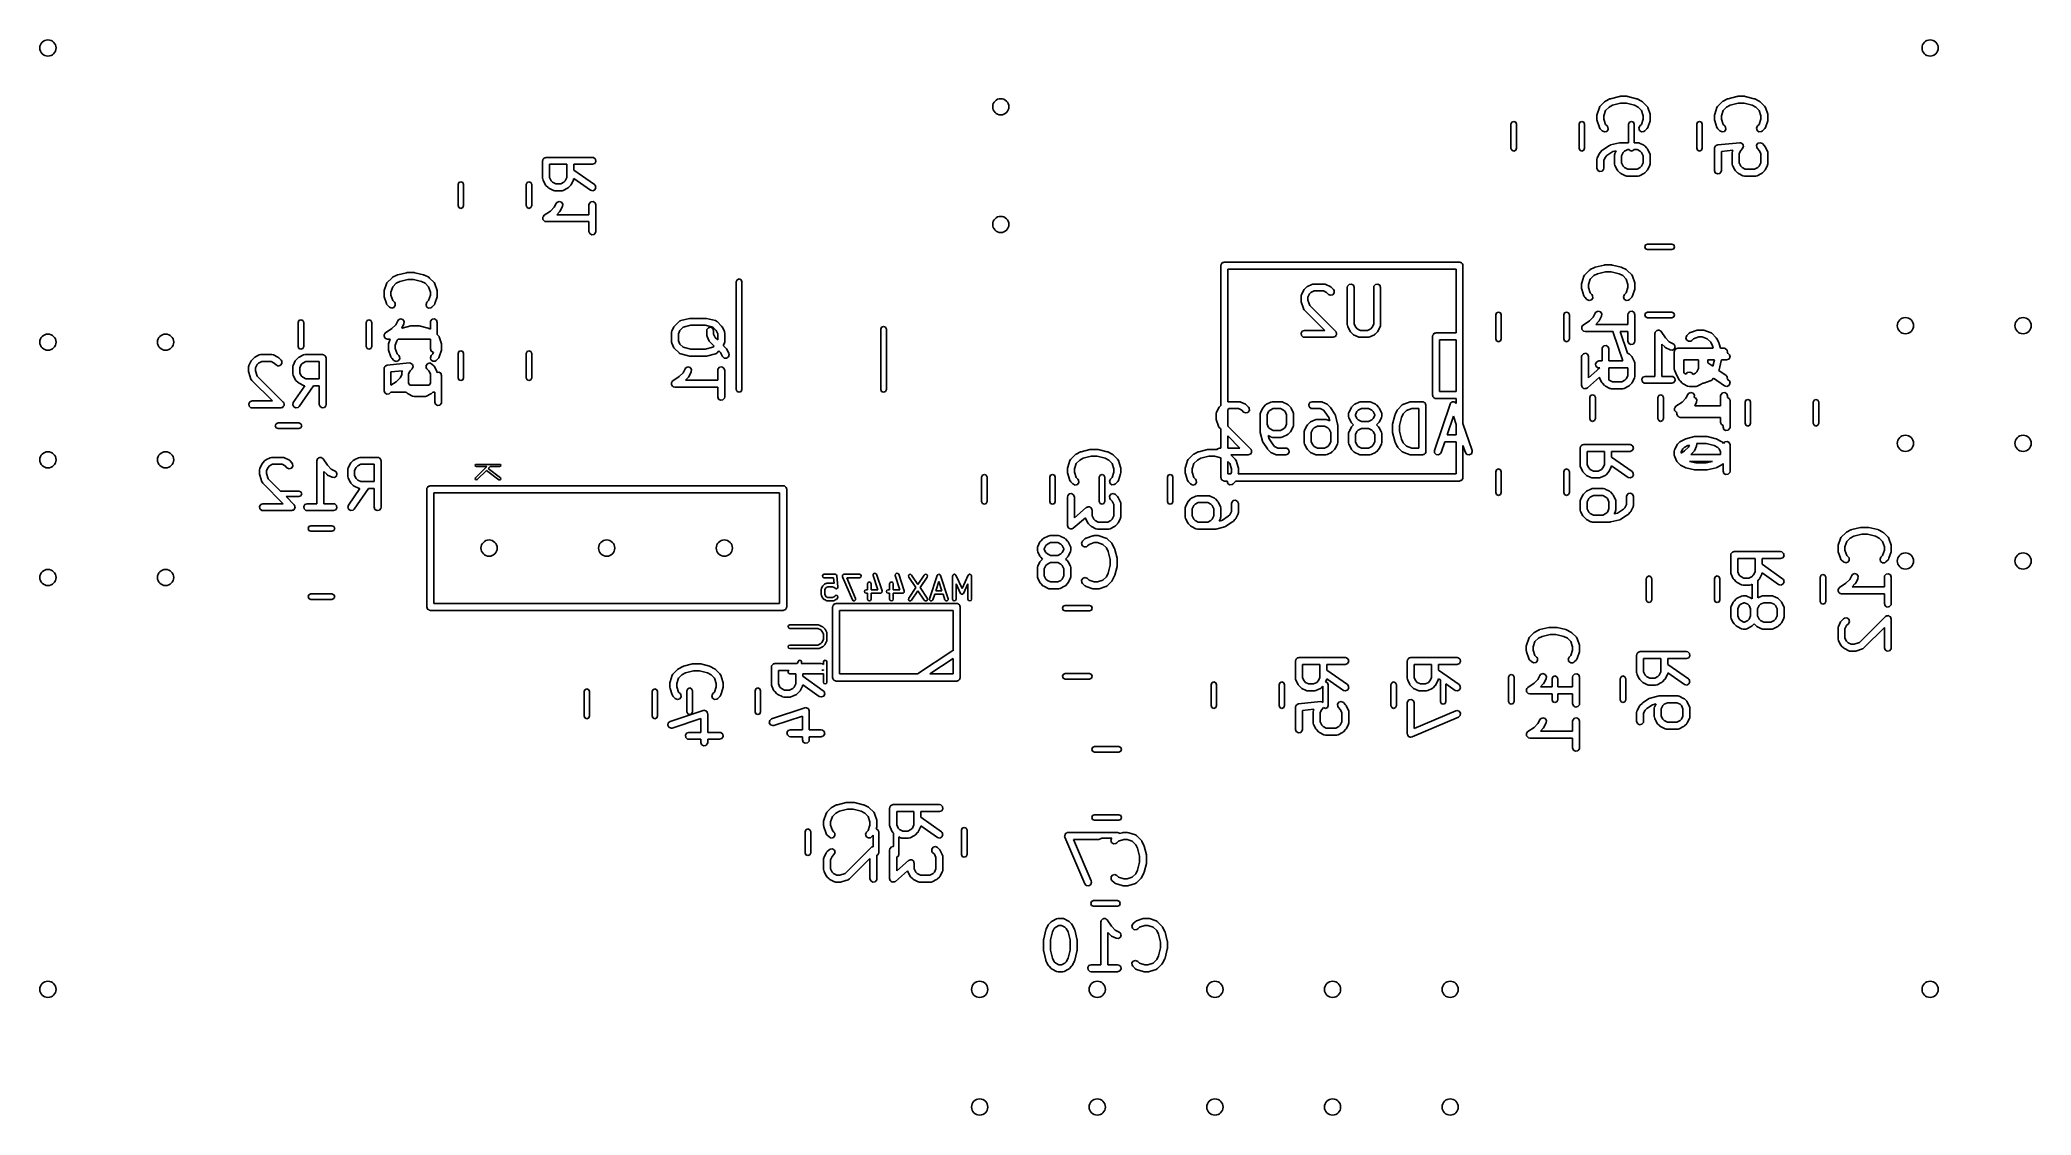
# Model space of a CAD drawing. Extents: x -0.01 to 1.69, y -0.11 to 0.81.
import ezdxf

# ---------------------------------------------------------------- set-up
doc = ezdxf.new("R2010")
doc.units = 0
doc.header["$MEASUREMENT"] = 0
doc.layers.add('BLACK', color=7, linetype='CONTINUOUS')

msp = doc.modelspace()

# ---------------------------------------------------------------- linework, layer by layer
at = {"layer": 'BLACK', "linetype": 'CONTINUOUS'}
for p, q in [((1.3169, 0.7437), (1.3188, 0.7494)), ((1.3188, 0.7494), (1.3192, 0.7503)), ((1.3192, 0.7503), (1.3194, 0.7504)), ((1.3194, 0.7504), (1.3195, 0.7505)), ((1.3195, 0.7505), (1.3232, 0.7543)), ((1.3241, 0.7468), (1.3226, 0.7423)), ((1.3232, 0.7543), (1.3239, 0.7548)), ((1.3239, 0.7548), (1.324, 0.7548)), ((1.324, 0.7548), (1.3277, 0.7567)), ((1.3271, 0.7498), (1.3241, 0.7468)), ((1.3301, 0.7513), (1.3271, 0.7498)), ((1.3277, 0.7567), (1.3282, 0.7568)), ((1.3282, 0.7568), (1.3283, 0.7569)), ((1.3283, 0.7569), (1.3358, 0.7588)), ((1.3369, 0.753), (1.3301, 0.7513)), ((1.3358, 0.7588), (1.3364, 0.7588)), ((1.3364, 0.7588), (1.3365, 0.7589)), ((1.3365, 0.7589), (1.3422, 0.7589)), ((1.3418, 0.753), (1.3369, 0.753)), ((1.3486, 0.7513), (1.3418, 0.753)), ((1.3422, 0.7589), (1.3428, 0.7588)), ((1.3428, 0.7588), (1.3429, 0.7588)), ((1.3429, 0.7588), (1.3504, 0.7569)), ((1.3517, 0.7498), (1.3486, 0.7513)), ((1.3504, 0.7569), (1.3509, 0.7567)), ((1.3509, 0.7567), (1.351, 0.7567)), ((1.351, 0.7567), (1.3547, 0.7548)), ((1.3546, 0.7468), (1.3517, 0.7498)), ((1.3561, 0.7423), (1.3546, 0.7468)), ((1.3547, 0.7548), (1.3555, 0.7543)), ((1.3555, 0.7543), (1.3555, 0.7543)), ((1.3555, 0.7543), (1.3593, 0.7505)), ((1.3593, 0.7505), (1.3599, 0.7497)), ((1.3599, 0.7497), (1.3599, 0.7495)), ((1.3599, 0.7495), (1.36, 0.7494)), ((1.36, 0.7494), (1.3619, 0.7437)), ((1.4169, 0.7437), (1.4187, 0.7494)), ((1.4187, 0.7494), (1.4192, 0.7503)), ((1.4192, 0.7503), (1.4194, 0.7504)), ((1.4194, 0.7504), (1.4195, 0.7505)), ((1.4195, 0.7505), (1.4232, 0.7543)), ((1.4241, 0.7468), (1.4226, 0.7423)), ((1.4232, 0.7543), (1.4239, 0.7548)), ((1.4239, 0.7548), (1.424, 0.7548)), ((1.424, 0.7548), (1.4277, 0.7567)), ((1.427, 0.7498), (1.4241, 0.7468)), ((1.4301, 0.7513), (1.427, 0.7498)), ((1.4277, 0.7567), (1.4282, 0.7568)), ((1.4282, 0.7568), (1.4283, 0.7569)), ((1.4283, 0.7569), (1.4358, 0.7588)), ((1.4369, 0.753), (1.4301, 0.7513)), ((1.4358, 0.7588), (1.4364, 0.7588)), ((1.4364, 0.7588), (1.4365, 0.7589)), ((1.4365, 0.7589), (1.4422, 0.7589)), ((1.4418, 0.753), (1.4369, 0.753)), ((1.4486, 0.7513), (1.4418, 0.753)), ((1.4422, 0.7589), (1.4428, 0.7588)), ((1.4428, 0.7588), (1.4429, 0.7588)), ((1.4429, 0.7588), (1.4504, 0.7569)), ((1.4517, 0.7498), (1.4486, 0.7513)), ((1.4504, 0.7569), (1.4509, 0.7567)), ((1.4509, 0.7567), (1.451, 0.7567)), ((1.451, 0.7567), (1.4547, 0.7548)), ((1.4546, 0.7468), (1.4517, 0.7498)), ((1.4561, 0.7423), (1.4546, 0.7468)), ((1.4547, 0.7548), (1.4554, 0.7543)), ((1.4554, 0.7543), (1.4555, 0.7543)), ((1.4555, 0.7543), (1.4593, 0.7505)), ((1.4593, 0.7505), (1.4599, 0.7497)), ((1.4599, 0.7497), (1.4599, 0.7495)), ((1.4599, 0.7495), (1.46, 0.7494)), ((1.46, 0.7494), (1.4619, 0.7437)), ((1.2437, 0.7353), (1.2444, 0.737)), ((1.2437, 0.7147), (1.2437, 0.7353)), ((1.2444, 0.737), (1.2461, 0.7376)), ((1.2461, 0.7376), (1.2477, 0.737)), ((1.2477, 0.737), (1.2484, 0.7353)), ((1.2484, 0.7353), (1.2484, 0.7147)), ((1.3016, 0.7353), (1.3023, 0.737)), ((1.3016, 0.7147), (1.3016, 0.7353)), ((1.3023, 0.737), (1.3039, 0.7376)), ((1.3039, 0.7376), (1.3056, 0.737)), ((1.3056, 0.737), (1.3063, 0.7353)), ((1.3063, 0.7353), (1.3063, 0.7147)), ((1.3167, 0.7428), (1.3169, 0.7437)), ((1.3167, 0.7391), (1.3167, 0.7428)), ((1.3168, 0.739), (1.3167, 0.7391)), ((1.3169, 0.7381), (1.3168, 0.739)), ((1.3169, 0.7437), (1.3169, 0.7437)), ((1.3188, 0.7325), (1.3169, 0.7381)), ((1.3189, 0.7324), (1.3188, 0.7325)), ((1.3189, 0.7322), (1.3189, 0.7324)), ((1.3195, 0.7313), (1.3189, 0.7322)), ((1.3213, 0.7295), (1.3195, 0.7313)), ((1.3232, 0.7286), (1.3213, 0.7295)), ((1.3226, 0.7423), (1.3226, 0.7395)), ((1.3226, 0.7395), (1.3241, 0.735)), ((1.3251, 0.7291), (1.3232, 0.7286)), ((1.3241, 0.735), (1.3255, 0.7337)), ((1.3263, 0.7308), (1.3251, 0.7291)), ((1.3255, 0.7337), (1.3261, 0.7328)), ((1.3261, 0.7328), (1.3263, 0.7308)), ((1.3437, 0.7353), (1.3444, 0.737)), ((1.3437, 0.7195), (1.3437, 0.7353)), ((1.3444, 0.737), (1.3461, 0.7376)), ((1.3461, 0.7376), (1.3477, 0.737)), ((1.3477, 0.737), (1.3484, 0.7353)), ((1.3484, 0.7353), (1.3484, 0.7195)), ((1.3524, 0.7318), (1.3532, 0.7337)), ((1.3529, 0.7299), (1.3524, 0.7318)), ((1.3545, 0.7287), (1.3529, 0.7299)), ((1.3532, 0.7337), (1.3546, 0.735)), ((1.3565, 0.7289), (1.3545, 0.7287)), ((1.3546, 0.735), (1.3561, 0.7395)), ((1.3561, 0.7395), (1.3561, 0.7423)), ((1.3574, 0.7295), (1.3565, 0.7289)), ((1.3593, 0.7313), (1.3574, 0.7295)), ((1.3595, 0.7316), (1.3593, 0.7315)), ((1.3593, 0.7315), (1.3593, 0.7313)), ((1.36, 0.7325), (1.3595, 0.7316)), ((1.3619, 0.7381), (1.36, 0.7325)), ((1.3619, 0.7437), (1.362, 0.7429)), ((1.362, 0.7391), (1.3619, 0.7382)), ((1.3619, 0.7382), (1.3619, 0.7381)), ((1.362, 0.7429), (1.362, 0.7428)), ((1.362, 0.7428), (1.362, 0.7391)), ((1.4016, 0.7353), (1.4023, 0.737)), ((1.4016, 0.7147), (1.4016, 0.7353)), ((1.4023, 0.737), (1.4039, 0.7376)), ((1.4039, 0.7376), (1.4056, 0.737)), ((1.4056, 0.737), (1.4063, 0.7353)), ((1.4063, 0.7353), (1.4063, 0.7147)), ((1.4167, 0.7428), (1.4169, 0.7437)), ((1.4167, 0.7391), (1.4167, 0.7428)), ((1.4167, 0.739), (1.4167, 0.7391)), ((1.4169, 0.7381), (1.4167, 0.739)), ((1.4169, 0.7437), (1.4169, 0.7437)), ((1.4187, 0.7325), (1.4169, 0.7381)), ((1.4189, 0.7324), (1.4187, 0.7325)), ((1.4189, 0.7322), (1.4189, 0.7324)), ((1.4195, 0.7313), (1.4189, 0.7322)), ((1.4213, 0.7295), (1.4195, 0.7313)), ((1.4232, 0.7286), (1.4213, 0.7295)), ((1.4226, 0.7423), (1.4226, 0.7395)), ((1.4226, 0.7395), (1.4241, 0.735)), ((1.4251, 0.7291), (1.4232, 0.7286)), ((1.4241, 0.735), (1.4255, 0.7337)), ((1.4263, 0.7308), (1.4251, 0.7291)), ((1.4255, 0.7337), (1.4261, 0.7328)), ((1.4261, 0.7328), (1.4263, 0.7308)), ((1.4524, 0.7318), (1.4532, 0.7337)), ((1.4529, 0.7299), (1.4524, 0.7318)), ((1.4545, 0.7287), (1.4529, 0.7299)), ((1.4532, 0.7337), (1.4546, 0.735)), ((1.4566, 0.7289), (1.4545, 0.7287)), ((1.4546, 0.735), (1.4561, 0.7395)), ((1.4561, 0.7395), (1.4561, 0.7423)), ((1.4574, 0.7295), (1.4566, 0.7289)), ((1.4593, 0.7313), (1.4574, 0.7295)), ((1.4595, 0.7316), (1.4593, 0.7315)), ((1.4593, 0.7315), (1.4593, 0.7313)), ((1.46, 0.7325), (1.4595, 0.7316)), ((1.4619, 0.7381), (1.46, 0.7325)), ((1.4619, 0.7437), (1.462, 0.7429)), ((1.462, 0.7391), (1.4619, 0.7382)), ((1.4619, 0.7382), (1.4619, 0.7381)), ((1.462, 0.7429), (1.462, 0.7428)), ((1.462, 0.7428), (1.462, 0.7391)), ((1.2444, 0.713), (1.2437, 0.7147)), ((1.2461, 0.7124), (1.2444, 0.713)), ((1.2477, 0.713), (1.2461, 0.7124)), ((1.2484, 0.7147), (1.2477, 0.713)), ((1.3023, 0.713), (1.3016, 0.7147)), ((1.3039, 0.7124), (1.3023, 0.713)), ((1.3056, 0.713), (1.3039, 0.7124)), ((1.3063, 0.7147), (1.3056, 0.713)), ((1.3189, 0.7104), (1.3194, 0.7111)), ((1.3194, 0.7111), (1.3195, 0.7112)), ((1.3195, 0.7112), (1.3213, 0.713)), ((1.3213, 0.713), (1.3217, 0.7133)), ((1.3217, 0.7133), (1.3218, 0.7134)), ((1.3218, 0.7134), (1.3274, 0.7171)), ((1.3303, 0.7119), (1.3253, 0.7086)), ((1.3274, 0.7171), (1.3283, 0.7175)), ((1.3283, 0.7176), (1.3358, 0.7194)), ((1.3283, 0.7175), (1.3283, 0.7176)), ((1.3332, 0.7127), (1.3303, 0.7119)), ((1.332, 0.7104), (1.3332, 0.7127)), ((1.3358, 0.7194), (1.3364, 0.7195)), ((1.3364, 0.7195), (1.3365, 0.7195)), ((1.3365, 0.7195), (1.3437, 0.7195)), ((1.339, 0.7111), (1.3376, 0.7084)), ((1.3402, 0.7123), (1.339, 0.7111)), ((1.3429, 0.7136), (1.3402, 0.7123)), ((1.3442, 0.7136), (1.3429, 0.7136)), ((1.3444, 0.713), (1.3442, 0.7136)), ((1.3461, 0.7124), (1.3444, 0.713)), ((1.3477, 0.713), (1.3461, 0.7124)), ((1.348, 0.7136), (1.3477, 0.713)), ((1.3509, 0.7136), (1.348, 0.7136)), ((1.3484, 0.7195), (1.3516, 0.7195)), ((1.3536, 0.7123), (1.3509, 0.7136)), ((1.3516, 0.7195), (1.3526, 0.7193)), ((1.3526, 0.7193), (1.3527, 0.7192)), ((1.3527, 0.7192), (1.3529, 0.7192)), ((1.3529, 0.7192), (1.3566, 0.7173)), ((1.3547, 0.7111), (1.3536, 0.7123)), ((1.3561, 0.7084), (1.3547, 0.7111)), ((1.3566, 0.7173), (1.3573, 0.7168)), ((1.3573, 0.7168), (1.3574, 0.7168)), ((1.3574, 0.7168), (1.3593, 0.7149)), ((1.3593, 0.7149), (1.3598, 0.7142)), ((1.3598, 0.7142), (1.3598, 0.7141)), ((1.3598, 0.7141), (1.3617, 0.7104)), ((1.4023, 0.713), (1.4016, 0.7147)), ((1.4039, 0.7124), (1.4023, 0.713)), ((1.4056, 0.713), (1.4039, 0.7124)), ((1.4063, 0.7147), (1.4056, 0.713)), ((1.4167, 0.7149), (1.4168, 0.715)), ((1.4167, 0.7148), (1.4167, 0.7149)), ((1.4167, 0.7147), (1.4167, 0.7148)), ((1.4167, 0.6959), (1.4167, 0.7147)), ((1.4168, 0.715), (1.4169, 0.7157)), ((1.4169, 0.7157), (1.4173, 0.7162)), ((1.4173, 0.7162), (1.4176, 0.7168)), ((1.4176, 0.7168), (1.4179, 0.7169)), ((1.4179, 0.7169), (1.4182, 0.7172)), ((1.4182, 0.7172), (1.4188, 0.7174)), ((1.4188, 0.7174), (1.4194, 0.7176)), ((1.4194, 0.7176), (1.4381, 0.7195)), ((1.4324, 0.713), (1.4226, 0.712)), ((1.4226, 0.712), (1.4226, 0.6959)), ((1.4317, 0.7109), (1.4319, 0.7119)), ((1.4319, 0.7119), (1.432, 0.7121)), ((1.432, 0.7123), (1.4324, 0.713)), ((1.432, 0.7121), (1.432, 0.7123)), ((1.439, 0.7129), (1.4376, 0.7102)), ((1.4381, 0.7195), (1.4391, 0.7194)), ((1.4405, 0.7145), (1.439, 0.7129)), ((1.4391, 0.7194), (1.4392, 0.7194)), ((1.4392, 0.7194), (1.4392, 0.7194)), ((1.4392, 0.7194), (1.44, 0.7188)), ((1.44, 0.7188), (1.4408, 0.7183)), ((1.4409, 0.7154), (1.4405, 0.7145)), ((1.4405, 0.7145), (1.4405, 0.7145)), ((1.4405, 0.7145), (1.4405, 0.7145)), ((1.4408, 0.7183), (1.4408, 0.7183)), ((1.4408, 0.7183), (1.4408, 0.7183)), ((1.4408, 0.7183), (1.4411, 0.7173)), ((1.4414, 0.7163), (1.4409, 0.7154)), ((1.4411, 0.7173), (1.4414, 0.7163)), ((1.4414, 0.7163), (1.4414, 0.7163)), ((1.4414, 0.7163), (1.4414, 0.7163)), ((1.4525, 0.7173), (1.4536, 0.719)), ((1.4526, 0.7153), (1.4525, 0.7173)), ((1.4532, 0.7145), (1.4526, 0.7153)), ((1.4547, 0.7129), (1.4532, 0.7145)), ((1.4536, 0.719), (1.4556, 0.7195)), ((1.4561, 0.7102), (1.4547, 0.7129)), ((1.4556, 0.7195), (1.4574, 0.7187)), ((1.4574, 0.7187), (1.4593, 0.7168)), ((1.4593, 0.7168), (1.4598, 0.7161)), ((1.4598, 0.7161), (1.4598, 0.716)), ((1.4598, 0.716), (1.4617, 0.7123)), ((1.4617, 0.7123), (1.462, 0.7113)), ((1.462, 0.7113), (1.4619, 0.7111)), ((1.4619, 0.7111), (1.462, 0.7109)), ((0.4205, 0.7041), (0.4206, 0.7044)), ((0.4205, 0.6891), (0.4205, 0.7041)), ((0.4206, 0.7046), (0.4207, 0.7047)), ((0.4206, 0.7044), (0.4206, 0.7046)), ((0.4207, 0.7051), (0.4212, 0.7057)), ((0.4207, 0.7047), (0.4207, 0.7051)), ((0.4212, 0.7057), (0.4216, 0.7063)), ((0.4216, 0.7063), (0.4218, 0.7064)), ((0.4218, 0.7064), (0.422, 0.7066)), ((0.422, 0.7066), (0.4228, 0.7067)), ((0.4228, 0.7067), (0.4235, 0.707)), ((0.4235, 0.707), (0.4629, 0.707)), ((0.4412, 0.7011), (0.4264, 0.7011)), ((0.4264, 0.7011), (0.4264, 0.6898)), ((0.4412, 0.6898), (0.4412, 0.7011)), ((0.4629, 0.7011), (0.4471, 0.7011)), ((0.4471, 0.7011), (0.4471, 0.6962)), ((0.4471, 0.6962), (0.4646, 0.684)), ((0.4629, 0.707), (0.4639, 0.7068)), ((0.4648, 0.7018), (0.4629, 0.7011)), ((0.4639, 0.7068), (0.4654, 0.7055)), ((0.4658, 0.7035), (0.4648, 0.7018)), ((0.4654, 0.7055), (0.4658, 0.7035)), ((1.3167, 0.7053), (1.3169, 0.7063)), ((1.3167, 0.6978), (1.3167, 0.7053)), ((1.3174, 0.6959), (1.3167, 0.6978)), ((1.3169, 0.7063), (1.317, 0.7065)), ((1.317, 0.7066), (1.3189, 0.7104)), ((1.317, 0.7065), (1.317, 0.7066)), ((1.3192, 0.6949), (1.3174, 0.6959)), ((1.3212, 0.6953), (1.3192, 0.6949)), ((1.3224, 0.6968), (1.3212, 0.6953)), ((1.3226, 0.6978), (1.3224, 0.6968)), ((1.324, 0.7073), (1.3226, 0.7046)), ((1.3226, 0.7046), (1.3226, 0.6978)), ((1.3253, 0.7086), (1.324, 0.7073)), ((1.3317, 0.7091), (1.3319, 0.7101)), ((1.3317, 0.7016), (1.3317, 0.7091)), ((1.3318, 0.7014), (1.3317, 0.7016)), ((1.3317, 0.7012), (1.3318, 0.7014)), ((1.332, 0.7002), (1.3317, 0.7012)), ((1.3319, 0.7101), (1.332, 0.7102)), ((1.332, 0.7102), (1.332, 0.7104)), ((1.3339, 0.6965), (1.332, 0.7002)), ((1.334, 0.6965), (1.3339, 0.6965)), ((1.3345, 0.6957), (1.334, 0.6965)), ((1.3363, 0.6939), (1.3345, 0.6957)), ((1.3376, 0.7084), (1.3376, 0.7023)), ((1.3376, 0.7023), (1.339, 0.6996)), ((1.339, 0.6996), (1.3402, 0.6984)), ((1.3402, 0.6984), (1.3429, 0.697)), ((1.3429, 0.697), (1.3509, 0.697)), ((1.3509, 0.697), (1.3536, 0.6984)), ((1.3536, 0.6984), (1.3547, 0.6996)), ((1.3547, 0.6996), (1.3561, 0.7023)), ((1.3561, 0.7023), (1.3561, 0.7084)), ((1.3593, 0.6957), (1.3574, 0.6939)), ((1.3598, 0.6965), (1.3593, 0.6958)), ((1.3593, 0.6958), (1.3593, 0.6957)), ((1.3617, 0.7002), (1.3598, 0.6965)), ((1.3617, 0.7104), (1.362, 0.7094)), ((1.3618, 0.7006), (1.3617, 0.7004)), ((1.3617, 0.7004), (1.3617, 0.7002)), ((1.362, 0.7016), (1.3618, 0.7006)), ((1.362, 0.7094), (1.3619, 0.7092)), ((1.3619, 0.7092), (1.362, 0.7091)), ((1.362, 0.7091), (1.362, 0.7016)), ((1.4174, 0.694), (1.4167, 0.6959)), ((1.4192, 0.693), (1.4174, 0.694)), ((1.4224, 0.6949), (1.4211, 0.6934)), ((1.4226, 0.6959), (1.4224, 0.6949)), ((1.4317, 0.7016), (1.4317, 0.7109)), ((1.4318, 0.7014), (1.4317, 0.7016)), ((1.4317, 0.7012), (1.4318, 0.7014)), ((1.432, 0.7002), (1.4317, 0.7012)), ((1.4339, 0.6965), (1.432, 0.7002)), ((1.434, 0.6965), (1.4339, 0.6965)), ((1.4345, 0.6957), (1.434, 0.6965)), ((1.4363, 0.6939), (1.4345, 0.6957)), ((1.4376, 0.7102), (1.4376, 0.7023)), ((1.4376, 0.7023), (1.439, 0.6996)), ((1.439, 0.6996), (1.4402, 0.6984)), ((1.4402, 0.6984), (1.4429, 0.697)), ((1.4429, 0.697), (1.4508, 0.697)), ((1.4508, 0.697), (1.4535, 0.6984)), ((1.4535, 0.6984), (1.4547, 0.6996)), ((1.4547, 0.6996), (1.4561, 0.7023)), ((1.4561, 0.7023), (1.4561, 0.7102)), ((1.4593, 0.6957), (1.4574, 0.6939)), ((1.4598, 0.6965), (1.4593, 0.6958)), ((1.4593, 0.6958), (1.4593, 0.6957)), ((1.4617, 0.7002), (1.4598, 0.6965)), ((1.4618, 0.7006), (1.4617, 0.7004)), ((1.4617, 0.7004), (1.4617, 0.7002)), ((1.462, 0.7016), (1.4618, 0.7006)), ((1.462, 0.7109), (1.462, 0.7016)), ((0.3487, 0.6839), (0.3494, 0.6856)), ((0.3487, 0.6661), (0.3487, 0.6839)), ((0.3494, 0.6856), (0.3511, 0.6863)), ((0.3511, 0.6863), (0.3527, 0.6856)), ((0.3527, 0.6856), (0.3534, 0.6839)), ((0.3534, 0.6839), (0.3534, 0.6661)), ((0.4066, 0.6839), (0.4073, 0.6856)), ((0.4066, 0.6661), (0.4066, 0.6839)), ((0.4073, 0.6856), (0.4089, 0.6863)), ((0.4089, 0.6863), (0.4106, 0.6856)), ((0.4106, 0.6856), (0.4113, 0.6839)), ((0.4113, 0.6839), (0.4113, 0.6661)), ((0.4206, 0.6889), (0.4205, 0.6891)), ((0.4206, 0.6887), (0.4206, 0.6889)), ((0.4209, 0.6877), (0.4206, 0.6887)), ((0.4227, 0.684), (0.4209, 0.6877)), ((0.4228, 0.6839), (0.4227, 0.684)), ((0.4233, 0.6832), (0.4228, 0.6839)), ((0.4252, 0.6813), (0.4233, 0.6832)), ((0.4259, 0.6808), (0.4252, 0.6813)), ((0.4252, 0.6813), (0.4252, 0.6813)), ((0.4297, 0.6789), (0.4259, 0.6808)), ((0.4264, 0.6898), (0.4278, 0.6871)), ((0.4278, 0.6871), (0.429, 0.6859)), ((0.429, 0.6859), (0.4317, 0.6845)), ((0.4299, 0.6789), (0.4297, 0.6789)), ((0.43, 0.6788), (0.4299, 0.6789)), ((0.431, 0.6786), (0.43, 0.6788)), ((0.4366, 0.6786), (0.431, 0.6786)), ((0.4317, 0.6845), (0.4359, 0.6845)), ((0.4359, 0.6845), (0.4386, 0.6859)), ((0.4368, 0.6787), (0.4366, 0.6786)), ((0.437, 0.6786), (0.4368, 0.6787)), ((0.4379, 0.6789), (0.437, 0.6786)), ((0.4417, 0.6808), (0.4379, 0.6789)), ((0.4386, 0.6859), (0.4398, 0.6871)), ((0.4398, 0.6871), (0.4412, 0.6898)), ((0.4425, 0.6813), (0.4417, 0.6808)), ((0.4417, 0.6808), (0.4417, 0.6808)), ((0.4443, 0.6832), (0.4425, 0.6813)), ((0.4444, 0.6833), (0.4443, 0.6832)), ((0.4449, 0.684), (0.4444, 0.6833)), ((0.4468, 0.6877), (0.4449, 0.684)), ((0.4469, 0.6881), (0.4468, 0.6879)), ((0.4468, 0.6879), (0.4468, 0.6877)), ((0.4471, 0.689), (0.4469, 0.6881)), ((0.4612, 0.6791), (0.4471, 0.689)), ((0.4631, 0.6786), (0.4612, 0.6791)), ((0.465, 0.6795), (0.4631, 0.6786)), ((0.4646, 0.684), (0.4653, 0.6833)), ((0.4658, 0.6813), (0.465, 0.6795)), ((0.4653, 0.6833), (0.4658, 0.6813)), ((1.3364, 0.6938), (1.3363, 0.6939)), ((1.3371, 0.6933), (1.3364, 0.6938)), ((1.3409, 0.6914), (1.3371, 0.6933)), ((1.341, 0.6914), (1.3409, 0.6914)), ((1.3412, 0.6913), (1.341, 0.6914)), ((1.3422, 0.6911), (1.3412, 0.6913)), ((1.3516, 0.6911), (1.3422, 0.6911)), ((1.3517, 0.6912), (1.3516, 0.6911)), ((1.3519, 0.6911), (1.3517, 0.6912)), ((1.3529, 0.6914), (1.3519, 0.6911)), ((1.3566, 0.6933), (1.3529, 0.6914)), ((1.3567, 0.6933), (1.3566, 0.6933)), ((1.3574, 0.6939), (1.3567, 0.6933)), ((1.4211, 0.6934), (1.4192, 0.693)), ((1.4364, 0.6938), (1.4363, 0.6939)), ((1.4371, 0.6933), (1.4364, 0.6938)), ((1.4408, 0.6914), (1.4371, 0.6933)), ((1.441, 0.6914), (1.4408, 0.6914)), ((1.4412, 0.6913), (1.441, 0.6914)), ((1.4422, 0.6911), (1.4412, 0.6913)), ((1.4515, 0.6911), (1.4422, 0.6911)), ((1.4517, 0.6912), (1.4515, 0.6911)), ((1.4519, 0.6911), (1.4517, 0.6912)), ((1.4529, 0.6914), (1.4519, 0.6911)), ((1.4566, 0.6933), (1.4529, 0.6914)), ((1.4567, 0.6933), (1.4566, 0.6933)), ((1.4574, 0.6939), (1.4567, 0.6933)), ((0.3494, 0.6644), (0.3487, 0.6661)), ((0.3511, 0.6637), (0.3494, 0.6644)), ((0.3527, 0.6644), (0.3511, 0.6637)), ((0.3534, 0.6661), (0.3527, 0.6644)), ((0.4073, 0.6644), (0.4066, 0.6661)), ((0.4089, 0.6637), (0.4073, 0.6644)), ((0.4106, 0.6644), (0.4089, 0.6637)), ((0.4113, 0.6661), (0.4106, 0.6644)), ((0.4219, 0.6578), (0.4272, 0.6614)), ((0.4272, 0.6614), (0.4304, 0.6646)), ((0.4304, 0.6646), (0.4321, 0.6679)), ((0.4321, 0.6679), (0.4327, 0.6687)), ((0.435, 0.6607), (0.4325, 0.6583)), ((0.4327, 0.6687), (0.4346, 0.6695)), ((0.4346, 0.6695), (0.4365, 0.6689)), ((0.4355, 0.6615), (0.435, 0.6608)), ((0.435, 0.6608), (0.435, 0.6607)), ((0.4374, 0.6652), (0.4355, 0.6615)), ((0.4365, 0.6689), (0.4376, 0.6673)), ((0.4376, 0.6673), (0.4374, 0.6652)), ((0.4599, 0.6666), (0.4601, 0.6676)), ((0.4599, 0.6583), (0.4599, 0.6666)), ((0.4601, 0.6676), (0.4614, 0.6691)), ((0.4614, 0.6691), (0.4634, 0.6695)), ((0.4634, 0.6695), (0.4651, 0.6685)), ((0.4651, 0.6685), (0.4658, 0.6666)), ((0.4658, 0.6666), (0.4658, 0.6441)), ((0.4206, 0.6558), (0.4207, 0.656)), ((0.4207, 0.655), (0.4206, 0.6558)), ((0.4207, 0.6561), (0.4212, 0.6568)), ((0.4207, 0.656), (0.4207, 0.6561)), ((0.4208, 0.6541), (0.4207, 0.655)), ((0.4209, 0.654), (0.4208, 0.6541)), ((0.4209, 0.6538), (0.4209, 0.654)), ((0.4216, 0.6533), (0.4209, 0.6538)), ((0.4212, 0.6568), (0.4216, 0.6576)), ((0.4216, 0.6576), (0.4218, 0.6576)), ((0.4222, 0.6527), (0.4216, 0.6533)), ((0.4218, 0.6576), (0.4219, 0.6578)), ((0.4224, 0.6526), (0.4222, 0.6527)), ((0.4225, 0.6525), (0.4224, 0.6526)), ((0.4235, 0.6524), (0.4225, 0.6525)), ((0.4599, 0.6524), (0.4235, 0.6524)), ((0.4325, 0.6583), (0.4599, 0.6583)), ((0.4599, 0.6441), (0.4599, 0.6524)), ((0.4606, 0.6422), (0.4599, 0.6441)), ((0.4658, 0.6441), (0.4656, 0.6431)), ((0.4624, 0.6412), (0.4606, 0.6422)), ((0.4643, 0.6415), (0.4624, 0.6412)), ((0.4656, 0.6431), (0.4643, 0.6415)), ((1.3574, 0.6309), (1.358, 0.6326)), ((1.358, 0.6293), (1.3574, 0.6309)), ((1.358, 0.6326), (1.3597, 0.6333)), ((1.3597, 0.6286), (1.358, 0.6293)), ((1.3597, 0.6333), (1.3803, 0.6333)), ((1.3803, 0.6286), (1.3597, 0.6286)), ((1.3803, 0.6333), (1.382, 0.6326)), ((1.382, 0.6293), (1.3803, 0.6286)), ((1.382, 0.6326), (1.3826, 0.6309)), ((1.3826, 0.6309), (1.382, 0.6293)), ((0.997, 0.615), (0.9971, 0.6154)), ((0.997, 0.4961), (0.997, 0.615)), ((0.9971, 0.6155), (0.9972, 0.6156)), ((0.9971, 0.6154), (0.9971, 0.6155)), ((0.9972, 0.616), (0.9977, 0.6166)), ((0.9972, 0.6156), (0.9972, 0.616)), ((0.9977, 0.6166), (0.9981, 0.6173)), ((0.9981, 0.6173), (0.9984, 0.6174)), ((0.9984, 0.6174), (0.9985, 0.6176)), ((0.9985, 0.6176), (0.9993, 0.6177)), ((0.9993, 0.6177), (1, 0.618)), ((1, 0.618), (1.2, 0.618)), ((1.003, 0.612), (1.003, 0.4994)), ((1.197, 0.612), (1.003, 0.612)), ((1.197, 0.558), (1.197, 0.612)), ((1.2, 0.618), (1.2004, 0.6179)), ((1.2004, 0.6179), (1.2005, 0.6179)), ((1.2005, 0.6179), (1.2006, 0.6178)), ((1.2006, 0.6178), (1.201, 0.6178)), ((1.201, 0.6178), (1.2016, 0.6173)), ((1.2016, 0.6173), (1.2023, 0.6169)), ((1.2023, 0.6169), (1.2024, 0.6166)), ((1.2024, 0.6166), (1.2026, 0.6165)), ((1.2026, 0.6165), (1.2027, 0.6157)), ((1.2027, 0.6157), (1.2029, 0.615)), ((1.2029, 0.615), (1.2029, 0.481)), ((1.3065, 0.6073), (1.3102, 0.611)), ((1.3102, 0.611), (1.3109, 0.6115)), ((1.3109, 0.6115), (1.311, 0.6116)), ((1.311, 0.6116), (1.3147, 0.6134)), ((1.3147, 0.6134), (1.3152, 0.6136)), ((1.3152, 0.6136), (1.3153, 0.6137)), ((1.3153, 0.6137), (1.3228, 0.6155)), ((1.3239, 0.6097), (1.3171, 0.608)), ((1.3228, 0.6155), (1.3234, 0.6156)), ((1.3234, 0.6156), (1.3236, 0.6156)), ((1.3236, 0.6156), (1.3292, 0.6156)), ((1.3288, 0.6097), (1.3239, 0.6097)), ((1.3356, 0.608), (1.3288, 0.6097)), ((1.3292, 0.6156), (1.3298, 0.6155)), ((1.3298, 0.6155), (1.3299, 0.6155)), ((1.3299, 0.6155), (1.3374, 0.6137)), ((1.3374, 0.6137), (1.3379, 0.6135)), ((1.3379, 0.6135), (1.338, 0.6134)), ((1.338, 0.6134), (1.3417, 0.6116)), ((1.3417, 0.6116), (1.3424, 0.611)), ((1.3424, 0.611), (1.3425, 0.611)), ((1.3425, 0.611), (1.3463, 0.6073)), ((0.2857, 0.5931), (0.2859, 0.5939)), ((0.2857, 0.5893), (0.2857, 0.5931)), ((0.2859, 0.594), (0.2878, 0.5996)), ((0.2859, 0.5939), (0.2859, 0.594)), ((0.2878, 0.5996), (0.2882, 0.6005)), ((0.2882, 0.6005), (0.2884, 0.6006)), ((0.2884, 0.6006), (0.2885, 0.6008)), ((0.2885, 0.6008), (0.2922, 0.6045)), ((0.2931, 0.5971), (0.2916, 0.5926)), ((0.2916, 0.5926), (0.2916, 0.5898)), ((0.2922, 0.6045), (0.2929, 0.605)), ((0.2929, 0.605), (0.293, 0.6051)), ((0.293, 0.6051), (0.2967, 0.6069)), ((0.2961, 0.6), (0.2931, 0.5971)), ((0.2991, 0.6015), (0.2961, 0.6)), ((0.2967, 0.6069), (0.2972, 0.6071)), ((0.2972, 0.6071), (0.2973, 0.6072)), ((0.2973, 0.6072), (0.3048, 0.609)), ((0.3059, 0.6032), (0.2991, 0.6015)), ((0.3048, 0.609), (0.3054, 0.6091)), ((0.3054, 0.6091), (0.3056, 0.6091)), ((0.3056, 0.6091), (0.3112, 0.6091)), ((0.3108, 0.6032), (0.3059, 0.6032)), ((0.3176, 0.6015), (0.3108, 0.6032)), ((0.3112, 0.6091), (0.3118, 0.609)), ((0.3118, 0.609), (0.3119, 0.609)), ((0.3119, 0.609), (0.3194, 0.6072)), ((0.3207, 0.6), (0.3176, 0.6015)), ((0.3194, 0.6072), (0.3199, 0.607)), ((0.3199, 0.607), (0.32, 0.6069)), ((0.32, 0.6069), (0.3237, 0.6051)), ((0.3236, 0.5971), (0.3207, 0.6)), ((0.3251, 0.5926), (0.3236, 0.5971)), ((0.3237, 0.6051), (0.3245, 0.6045)), ((0.3245, 0.6045), (0.3245, 0.6045)), ((0.3245, 0.6045), (0.3283, 0.6008)), ((0.3251, 0.5898), (0.3251, 0.5926)), ((0.3283, 0.6008), (0.3288, 0.5999)), ((0.3288, 0.5999), (0.3289, 0.5998)), ((0.3289, 0.5998), (0.329, 0.5996)), ((0.329, 0.5996), (0.3308, 0.594)), ((0.3308, 0.594), (0.331, 0.5931)), ((0.331, 0.5931), (0.331, 0.5931)), ((0.331, 0.5931), (0.331, 0.5893)), ((0.5851, 0.6013), (0.5858, 0.603)), ((0.5851, 0.5354), (0.5851, 0.6013)), ((0.5858, 0.603), (0.5875, 0.6037)), ((0.5875, 0.6037), (0.5892, 0.603)), ((0.5892, 0.603), (0.5898, 0.6013)), ((0.5898, 0.6013), (0.5898, 0.5354)), ((1.0655, 0.5903), (1.0674, 0.594)), ((1.0674, 0.594), (1.0679, 0.5947)), ((1.0679, 0.5948), (1.0698, 0.5967)), ((1.0679, 0.5947), (1.0679, 0.5948)), ((1.0698, 0.5967), (1.0705, 0.5972)), ((1.0705, 0.5972), (1.0706, 0.5972)), ((1.0706, 0.5972), (1.0743, 0.5991)), ((1.0763, 0.5935), (1.0736, 0.5922)), ((1.0743, 0.5991), (1.0753, 0.5994)), ((1.0753, 0.5994), (1.0755, 0.5994)), ((1.0755, 0.5994), (1.0756, 0.5994)), ((1.0756, 0.5994), (1.085, 0.5994)), ((1.0843, 0.5935), (1.0763, 0.5935)), ((1.087, 0.5922), (1.0843, 0.5935)), ((1.085, 0.5994), (1.086, 0.5992)), ((1.086, 0.5992), (1.0861, 0.5991)), ((1.0861, 0.5991), (1.0863, 0.5991)), ((1.0863, 0.5991), (1.0901, 0.5972)), ((1.0901, 0.5972), (1.0908, 0.5967)), ((1.0908, 0.5967), (1.0908, 0.5967)), ((1.0908, 0.5967), (1.0927, 0.5948)), ((1.0927, 0.5948), (1.0933, 0.594)), ((1.0933, 0.594), (1.0935, 0.5919)), ((1.1045, 0.5965), (1.1047, 0.5975)), ((1.1045, 0.5646), (1.1045, 0.5965)), ((1.1047, 0.5975), (1.106, 0.599)), ((1.106, 0.599), (1.108, 0.5994)), ((1.108, 0.5994), (1.1098, 0.5984)), ((1.1098, 0.5984), (1.1104, 0.5965)), ((1.1104, 0.5965), (1.1104, 0.5653)), ((1.127, 0.5965), (1.1272, 0.5975)), ((1.127, 0.5653), (1.127, 0.5965)), ((1.1272, 0.5975), (1.1285, 0.599)), ((1.1285, 0.599), (1.1305, 0.5994)), ((1.1305, 0.5994), (1.1323, 0.5984)), ((1.1323, 0.5984), (1.1329, 0.5965)), ((1.1329, 0.5965), (1.1329, 0.5646)), ((1.3037, 0.5996), (1.3039, 0.6004)), ((1.3037, 0.5958), (1.3037, 0.5996)), ((1.3037, 0.5957), (1.3037, 0.5958)), ((1.3039, 0.5949), (1.3037, 0.5957)), ((1.3039, 0.6005), (1.3057, 0.6061)), ((1.3039, 0.6004), (1.3039, 0.6005)), ((1.3057, 0.5893), (1.3039, 0.5949)), ((1.3057, 0.6061), (1.3062, 0.607)), ((1.3062, 0.607), (1.3064, 0.6071)), ((1.3064, 0.6071), (1.3065, 0.6073)), ((1.3111, 0.6036), (1.3096, 0.5991)), ((1.3096, 0.5991), (1.3096, 0.5963)), ((1.3096, 0.5963), (1.3111, 0.5918)), ((1.314, 0.6065), (1.3111, 0.6036)), ((1.3171, 0.608), (1.314, 0.6065)), ((1.3387, 0.6065), (1.3356, 0.608)), ((1.3416, 0.6036), (1.3387, 0.6065)), ((1.3431, 0.5991), (1.3416, 0.6036)), ((1.3416, 0.5918), (1.3431, 0.5963)), ((1.3431, 0.5963), (1.3431, 0.5991)), ((1.3463, 0.6073), (1.3469, 0.6064)), ((1.3469, 0.6064), (1.3469, 0.6063)), ((1.3469, 0.6063), (1.347, 0.6061)), ((1.347, 0.6061), (1.3489, 0.6005)), ((1.3489, 0.5949), (1.347, 0.5893)), ((1.3489, 0.6005), (1.349, 0.5996)), ((1.349, 0.5958), (1.3489, 0.5949)), ((1.3489, 0.5949), (1.3489, 0.5949)), ((1.349, 0.5996), (1.349, 0.5996)), ((1.349, 0.5996), (1.349, 0.5958)), ((0.2857, 0.5892), (0.2857, 0.5893)), ((0.2859, 0.5884), (0.2857, 0.5892)), ((0.2878, 0.5827), (0.2859, 0.5884)), ((0.2879, 0.5826), (0.2878, 0.5827)), ((0.2879, 0.5824), (0.2879, 0.5826)), ((0.2885, 0.5816), (0.2879, 0.5824)), ((0.2903, 0.5797), (0.2885, 0.5816)), ((0.2922, 0.5789), (0.2903, 0.5797)), ((0.2916, 0.5898), (0.2931, 0.5853)), ((0.2941, 0.5794), (0.2922, 0.5789)), ((0.2931, 0.5853), (0.2945, 0.5839)), ((0.2953, 0.581), (0.2941, 0.5794)), ((0.2945, 0.5839), (0.2951, 0.5831)), ((0.2951, 0.5831), (0.2953, 0.581)), ((0.3214, 0.5821), (0.3222, 0.5839)), ((0.3219, 0.5801), (0.3214, 0.5821)), ((0.3235, 0.579), (0.3219, 0.5801)), ((0.3222, 0.5839), (0.3236, 0.5853)), ((0.3255, 0.5791), (0.3235, 0.579)), ((0.3236, 0.5853), (0.3251, 0.5898)), ((0.3264, 0.5797), (0.3255, 0.5791)), ((0.3283, 0.5816), (0.3264, 0.5797)), ((0.3285, 0.5818), (0.3283, 0.5818)), ((0.3283, 0.5818), (0.3283, 0.5816)), ((0.329, 0.5827), (0.3285, 0.5818)), ((0.3308, 0.5884), (0.329, 0.5827)), ((0.331, 0.5893), (0.3308, 0.5884)), ((0.3308, 0.5884), (0.3308, 0.5884)), ((1.0652, 0.589), (1.0654, 0.59)), ((1.0652, 0.5852), (1.0652, 0.589)), ((1.0653, 0.5843), (1.0652, 0.5852)), ((1.0652, 0.5852), (1.0652, 0.5852)), ((1.0672, 0.5787), (1.0653, 0.5843)), ((1.0654, 0.59), (1.0655, 0.5901)), ((1.0655, 0.5901), (1.0655, 0.5903)), ((1.0673, 0.5785), (1.0672, 0.5787)), ((1.0673, 0.5783), (1.0673, 0.5785)), ((1.0679, 0.5775), (1.0673, 0.5783)), ((1.0854, 0.56), (1.0679, 0.5775)), ((1.0724, 0.591), (1.0711, 0.5883)), ((1.0711, 0.5883), (1.0711, 0.5857)), ((1.0711, 0.5857), (1.0726, 0.5812)), ((1.0736, 0.5922), (1.0724, 0.591)), ((1.0726, 0.5812), (1.0946, 0.5592)), ((1.0885, 0.5906), (1.087, 0.5922)), ((1.0904, 0.5898), (1.0885, 0.5906)), ((1.0923, 0.5903), (1.0904, 0.5898)), ((1.0935, 0.5919), (1.0923, 0.5903)), ((1.2314, 0.575), (1.2331, 0.5756)), ((1.2331, 0.5756), (1.2347, 0.575)), ((1.2893, 0.575), (1.2909, 0.5756)), ((1.2909, 0.5756), (1.2926, 0.575)), ((1.3059, 0.5891), (1.3057, 0.5893)), ((1.3059, 0.5889), (1.3059, 0.5891)), ((1.3065, 0.5881), (1.3059, 0.5889)), ((1.3083, 0.5862), (1.3065, 0.5881)), ((1.3102, 0.5854), (1.3083, 0.5862)), ((1.3121, 0.5859), (1.3102, 0.5854)), ((1.3111, 0.5918), (1.3125, 0.5904)), ((1.3133, 0.5875), (1.3121, 0.5859)), ((1.3125, 0.5904), (1.3131, 0.5896)), ((1.3131, 0.5896), (1.3133, 0.5875)), ((1.3159, 0.5755), (1.3177, 0.5763)), ((1.3177, 0.5763), (1.3197, 0.5757)), ((1.3197, 0.5757), (1.3208, 0.574)), ((1.3394, 0.5886), (1.3402, 0.5904)), ((1.3399, 0.5866), (1.3394, 0.5886)), ((1.3415, 0.5855), (1.3399, 0.5866)), ((1.3402, 0.5904), (1.3416, 0.5918)), ((1.3436, 0.5856), (1.3415, 0.5855)), ((1.3433, 0.5743), (1.3446, 0.5759)), ((1.3444, 0.5862), (1.3436, 0.5856)), ((1.3463, 0.5881), (1.3444, 0.5862)), ((1.3446, 0.5759), (1.3466, 0.5762)), ((1.3465, 0.5883), (1.3463, 0.5883)), ((1.3463, 0.5883), (1.3463, 0.5881)), ((1.347, 0.5893), (1.3465, 0.5883)), ((1.3466, 0.5762), (1.3483, 0.5752)), ((0.2127, 0.5668), (0.2134, 0.5685)), ((0.2127, 0.5462), (0.2127, 0.5668)), ((0.2134, 0.5685), (0.2151, 0.5691)), ((0.2151, 0.5691), (0.2167, 0.5685)), ((0.2167, 0.5685), (0.2174, 0.5668)), ((0.2174, 0.5668), (0.2174, 0.5462)), ((0.2706, 0.5668), (0.2713, 0.5685)), ((0.2706, 0.5462), (0.2706, 0.5668)), ((0.2713, 0.5685), (0.2729, 0.5691)), ((0.2729, 0.5691), (0.2746, 0.5685)), ((0.2746, 0.5685), (0.2753, 0.5668)), ((0.2753, 0.5668), (0.2753, 0.5462)), ((0.287, 0.558), (0.2924, 0.5616)), ((0.2924, 0.5616), (0.2956, 0.5648)), ((0.2956, 0.5648), (0.2973, 0.5681)), ((0.2973, 0.5681), (0.2979, 0.569)), ((0.2979, 0.569), (0.2998, 0.5698)), ((0.2998, 0.5698), (0.3017, 0.5692)), ((0.3026, 0.5655), (0.3007, 0.5618)), ((0.3007, 0.5618), (0.3009, 0.5618)), ((0.3009, 0.5618), (0.3011, 0.5619)), ((0.3011, 0.5619), (0.3086, 0.5638)), ((0.3017, 0.5692), (0.3028, 0.5675)), ((0.3028, 0.5675), (0.3026, 0.5655)), ((0.3086, 0.5638), (0.3091, 0.5638)), ((0.3091, 0.5638), (0.3093, 0.5639)), ((0.3093, 0.5639), (0.3149, 0.5639)), ((0.3149, 0.5639), (0.3155, 0.5638)), ((0.3155, 0.5638), (0.3156, 0.5638)), ((0.3156, 0.5638), (0.3231, 0.5619)), ((0.3231, 0.5619), (0.3236, 0.5617)), ((0.3236, 0.5617), (0.3237, 0.5617)), ((0.3237, 0.5617), (0.3251, 0.561)), ((0.3251, 0.5668), (0.3253, 0.5678)), ((0.3251, 0.561), (0.3251, 0.5668)), ((0.3253, 0.5678), (0.3266, 0.5694)), ((0.3266, 0.5694), (0.3286, 0.5697)), ((0.3286, 0.5697), (0.3303, 0.5687)), ((0.3303, 0.5687), (0.331, 0.5668)), ((0.331, 0.5668), (0.331, 0.5565)), ((0.53, 0.5579), (0.5302, 0.5589)), ((0.5302, 0.5589), (0.5303, 0.559)), ((0.5303, 0.5592), (0.5322, 0.563)), ((0.5303, 0.559), (0.5303, 0.5592)), ((0.5322, 0.563), (0.5327, 0.5637)), ((0.5327, 0.5637), (0.5365, 0.5675)), ((0.5327, 0.5637), (0.5327, 0.5637)), ((0.5372, 0.5599), (0.5359, 0.5572)), ((0.5365, 0.5675), (0.5373, 0.5681)), ((0.5401, 0.5627), (0.5372, 0.5599)), ((0.5373, 0.5681), (0.5376, 0.5681)), ((0.5376, 0.5681), (0.5379, 0.5683)), ((0.5379, 0.5683), (0.5454, 0.5701)), ((0.5464, 0.5643), (0.5401, 0.5627)), ((0.5454, 0.5701), (0.5459, 0.5702)), ((0.5459, 0.5702), (0.5461, 0.5702)), ((0.5461, 0.5702), (0.5592, 0.5702)), ((0.5588, 0.5643), (0.5464, 0.5643)), ((0.5652, 0.5627), (0.5588, 0.5643)), ((0.5592, 0.5702), (0.5598, 0.5701)), ((0.5598, 0.5701), (0.5599, 0.5701)), ((0.5599, 0.5701), (0.5674, 0.5683)), ((0.56, 0.5598), (0.5602, 0.5608)), ((0.56, 0.556), (0.56, 0.5598)), ((0.5602, 0.5608), (0.5615, 0.5623)), ((0.5615, 0.5623), (0.5635, 0.5627)), ((0.5635, 0.5627), (0.5652, 0.5617)), ((0.568, 0.5599), (0.5652, 0.5627)), ((0.5652, 0.5617), (0.5659, 0.5598)), ((0.5659, 0.5598), (0.5659, 0.5567)), ((0.5674, 0.5683), (0.5683, 0.5678)), ((0.5694, 0.5572), (0.568, 0.5599)), ((0.5683, 0.5678), (0.5685, 0.5676)), ((0.5685, 0.5676), (0.5688, 0.5675)), ((0.5688, 0.5675), (0.5725, 0.5637)), ((0.5725, 0.5637), (0.573, 0.563)), ((0.573, 0.563), (0.5731, 0.563)), ((0.5731, 0.563), (0.575, 0.5592)), ((0.575, 0.5592), (0.5752, 0.5582)), ((0.708, 0.561), (0.7086, 0.5627)), ((0.708, 0.5354), (0.708, 0.561)), ((0.7086, 0.5627), (0.7103, 0.5633)), ((0.7103, 0.5633), (0.712, 0.5627)), ((0.712, 0.5627), (0.7127, 0.561)), ((0.7127, 0.561), (0.7127, 0.5354)), ((1.0652, 0.5576), (1.0662, 0.5594)), ((1.0662, 0.5594), (1.0681, 0.56)), ((1.0681, 0.56), (1.0854, 0.56)), ((1.0946, 0.5592), (1.095, 0.5587)), ((1.095, 0.5587), (1.0951, 0.5586)), ((1.1046, 0.5644), (1.1045, 0.5646)), ((1.1046, 0.5643), (1.1046, 0.5644)), ((1.1049, 0.5633), (1.1046, 0.5643)), ((1.1067, 0.5595), (1.1049, 0.5633)), ((1.1068, 0.5595), (1.1067, 0.5595)), ((1.1073, 0.5588), (1.1068, 0.5595)), ((1.1092, 0.5569), (1.1073, 0.5588)), ((1.1104, 0.5653), (1.1118, 0.5626)), ((1.1118, 0.5626), (1.113, 0.5614)), ((1.113, 0.5614), (1.1157, 0.56)), ((1.1157, 0.56), (1.1218, 0.56)), ((1.1218, 0.56), (1.1245, 0.5614)), ((1.1245, 0.5614), (1.1257, 0.5626)), ((1.1257, 0.5626), (1.127, 0.5653)), ((1.1302, 0.5588), (1.1283, 0.5569)), ((1.1308, 0.5595), (1.1302, 0.5588)), ((1.1302, 0.5588), (1.1302, 0.5588)), ((1.1326, 0.5633), (1.1308, 0.5595)), ((1.1327, 0.5634), (1.1326, 0.5633)), ((1.1328, 0.5636), (1.1327, 0.5634)), ((1.1329, 0.5646), (1.1328, 0.5636)), ((1.2307, 0.5733), (1.2314, 0.575)), ((1.2307, 0.5527), (1.2307, 0.5733)), ((1.2347, 0.575), (1.2354, 0.5733)), ((1.2354, 0.5733), (1.2354, 0.5527)), ((1.2886, 0.5733), (1.2893, 0.575)), ((1.2886, 0.5527), (1.2886, 0.5733)), ((1.2926, 0.575), (1.2933, 0.5733)), ((1.2933, 0.5733), (1.2933, 0.5527)), ((1.3038, 0.5629), (1.3043, 0.5636)), ((1.3038, 0.5627), (1.3038, 0.5629)), ((1.3038, 0.5626), (1.3038, 0.5627)), ((1.3039, 0.5617), (1.3038, 0.5626)), ((1.304, 0.5609), (1.3039, 0.5617)), ((1.3041, 0.5608), (1.304, 0.5609)), ((1.3041, 0.5606), (1.3041, 0.5608)), ((1.3048, 0.56), (1.3041, 0.5606)), ((1.3043, 0.5636), (1.3048, 0.5643)), ((1.3048, 0.5643), (1.3049, 0.5644)), ((1.3054, 0.5594), (1.3048, 0.56)), ((1.3049, 0.5644), (1.305, 0.5645)), ((1.305, 0.5645), (1.3104, 0.5681)), ((1.3055, 0.5594), (1.3054, 0.5594)), ((1.3057, 0.5593), (1.3055, 0.5594)), ((1.3067, 0.5591), (1.3057, 0.5593)), ((1.3305, 0.5591), (1.3067, 0.5591)), ((1.3104, 0.5681), (1.3136, 0.5713)), ((1.3136, 0.5713), (1.3153, 0.5746)), ((1.3153, 0.5746), (1.3159, 0.5755)), ((1.3181, 0.5675), (1.3157, 0.565)), ((1.3157, 0.565), (1.3431, 0.565)), ((1.3182, 0.5675), (1.3181, 0.5675)), ((1.3187, 0.5682), (1.3182, 0.5675)), ((1.3206, 0.572), (1.3187, 0.5682)), ((1.3208, 0.574), (1.3206, 0.572)), ((1.3306, 0.5583), (1.3305, 0.5591)), ((1.3431, 0.5591), (1.3366, 0.5591)), ((1.3366, 0.5591), (1.3428, 0.5405)), ((1.3431, 0.5733), (1.3433, 0.5743)), ((1.3431, 0.565), (1.3431, 0.5733)), ((1.3431, 0.5508), (1.3431, 0.5591)), ((1.3483, 0.5752), (1.349, 0.5733)), ((1.349, 0.5733), (1.349, 0.5508)), ((1.3574, 0.5731), (1.358, 0.5747)), ((1.358, 0.5714), (1.3574, 0.5731)), ((1.358, 0.5747), (1.3597, 0.5754)), ((1.3597, 0.5707), (1.358, 0.5714)), ((1.3597, 0.5754), (1.3803, 0.5754)), ((1.3803, 0.5707), (1.3597, 0.5707)), ((1.3664, 0.5586), (1.367, 0.5592)), ((1.3664, 0.5585), (1.3664, 0.5586)), ((1.367, 0.5592), (1.3676, 0.5599)), ((1.3676, 0.5599), (1.3678, 0.5599)), ((1.3678, 0.5599), (1.3679, 0.56)), ((1.3679, 0.56), (1.3687, 0.5601)), ((1.3687, 0.5601), (1.3696, 0.5602)), ((1.3696, 0.5602), (1.3697, 0.5601)), ((1.3697, 0.5601), (1.3699, 0.5602)), ((1.3699, 0.5602), (1.3706, 0.5596)), ((1.3706, 0.5596), (1.3713, 0.5592)), ((1.3713, 0.5592), (1.3714, 0.5591)), ((1.3714, 0.5591), (1.3715, 0.559)), ((1.3715, 0.559), (1.3751, 0.5536)), ((1.3803, 0.5754), (1.382, 0.5747)), ((1.382, 0.5714), (1.3803, 0.5707)), ((1.382, 0.5747), (1.3826, 0.5731)), ((1.3826, 0.5731), (1.382, 0.5714)), ((1.3962, 0.5582), (1.4019, 0.5601)), ((1.4019, 0.5601), (1.4027, 0.5603)), ((1.4027, 0.5603), (1.4028, 0.5603)), ((1.4028, 0.5603), (1.4066, 0.5603)), ((1.4066, 0.5603), (1.4074, 0.5601)), ((1.4074, 0.5601), (1.4075, 0.5601)), ((1.4075, 0.5601), (1.4131, 0.5582)), ((0.2134, 0.5445), (0.2127, 0.5462)), ((0.2151, 0.5439), (0.2134, 0.5445)), ((0.2167, 0.5445), (0.2151, 0.5439)), ((0.2174, 0.5462), (0.2167, 0.5445)), ((0.2713, 0.5445), (0.2706, 0.5462)), ((0.2729, 0.5439), (0.2713, 0.5445)), ((0.2746, 0.5445), (0.2729, 0.5439)), ((0.2753, 0.5462), (0.2746, 0.5445)), ((0.2858, 0.5564), (0.2864, 0.5571)), ((0.2859, 0.5562), (0.2858, 0.5564)), ((0.2858, 0.5561), (0.2859, 0.5562)), ((0.2859, 0.5552), (0.2858, 0.5561)), ((0.286, 0.5544), (0.2859, 0.5552)), ((0.2861, 0.5543), (0.286, 0.5544)), ((0.2861, 0.5541), (0.2861, 0.5543)), ((0.2868, 0.5535), (0.2861, 0.5541)), ((0.2864, 0.5571), (0.2868, 0.5578)), ((0.2868, 0.5578), (0.2869, 0.5579)), ((0.2874, 0.5529), (0.2868, 0.5535)), ((0.2869, 0.5579), (0.287, 0.558)), ((0.2875, 0.5529), (0.2874, 0.5529)), ((0.2877, 0.5528), (0.2875, 0.5529)), ((0.2887, 0.5526), (0.2877, 0.5528)), ((0.2909, 0.5526), (0.2887, 0.5526)), ((0.2894, 0.5478), (0.2896, 0.5487)), ((0.2894, 0.5441), (0.2894, 0.5478)), ((0.2895, 0.544), (0.2894, 0.5441)), ((0.2896, 0.5431), (0.2895, 0.544)), ((0.2896, 0.5487), (0.2909, 0.5526)), ((0.2896, 0.5487), (0.2896, 0.5487)), ((0.2915, 0.5375), (0.2896, 0.5431)), ((0.2969, 0.5518), (0.2953, 0.5473)), ((0.2953, 0.5473), (0.2953, 0.5445)), ((0.2953, 0.5445), (0.2969, 0.54)), ((0.2976, 0.5526), (0.2969, 0.5518)), ((0.3251, 0.5526), (0.2976, 0.5526)), ((0.3251, 0.5443), (0.3251, 0.5526)), ((0.3258, 0.5424), (0.3251, 0.5443)), ((0.3275, 0.5414), (0.3258, 0.5424)), ((0.331, 0.5565), (0.332, 0.5555)), ((0.332, 0.5555), (0.3326, 0.5547)), ((0.3326, 0.5547), (0.3326, 0.5545)), ((0.3326, 0.5545), (0.3327, 0.5544)), ((0.3327, 0.5544), (0.3346, 0.5487)), ((0.3346, 0.5431), (0.3327, 0.5375)), ((0.3346, 0.5487), (0.3347, 0.5479)), ((0.3347, 0.5441), (0.3346, 0.5432)), ((0.3346, 0.5432), (0.3346, 0.5431)), ((0.3347, 0.5479), (0.3347, 0.5478)), ((0.3347, 0.5478), (0.3347, 0.5441)), ((0.3487, 0.5403), (0.3494, 0.542)), ((0.3494, 0.542), (0.3511, 0.5426)), ((0.3511, 0.5426), (0.3527, 0.542)), ((0.3527, 0.542), (0.3534, 0.5403)), ((0.4066, 0.5403), (0.4073, 0.542)), ((0.4073, 0.542), (0.4089, 0.5426)), ((0.4089, 0.5426), (0.4106, 0.542)), ((0.4106, 0.542), (0.4113, 0.5403)), ((0.53, 0.5504), (0.53, 0.5579)), ((0.5301, 0.5502), (0.53, 0.5504)), ((0.53, 0.5501), (0.5301, 0.5502)), ((0.5303, 0.5491), (0.53, 0.5501)), ((0.5322, 0.5453), (0.5303, 0.5491)), ((0.5327, 0.5446), (0.5322, 0.5453)), ((0.5322, 0.5453), (0.5322, 0.5453)), ((0.5365, 0.5408), (0.5327, 0.5446)), ((0.5359, 0.5572), (0.5359, 0.5511)), ((0.5359, 0.5511), (0.5372, 0.5484)), ((0.5372, 0.5484), (0.5401, 0.5456)), ((0.5401, 0.5456), (0.5464, 0.544)), ((0.5464, 0.544), (0.5588, 0.544)), ((0.5588, 0.544), (0.5652, 0.5456)), ((0.56, 0.5558), (0.56, 0.556)), ((0.56, 0.5557), (0.56, 0.5558)), ((0.5603, 0.5547), (0.56, 0.5557)), ((0.5622, 0.5509), (0.5603, 0.5547)), ((0.5627, 0.5502), (0.5622, 0.5509)), ((0.5622, 0.5509), (0.5622, 0.5509)), ((0.5663, 0.5466), (0.5627, 0.5502)), ((0.5652, 0.5456), (0.5663, 0.5466)), ((0.5659, 0.5567), (0.5672, 0.554)), ((0.5672, 0.554), (0.5694, 0.5519)), ((0.5704, 0.5425), (0.5688, 0.5408)), ((0.5694, 0.5519), (0.5694, 0.5572)), ((0.5718, 0.5411), (0.5704, 0.5425)), ((0.575, 0.5491), (0.574, 0.5472)), ((0.574, 0.5472), (0.5763, 0.545)), ((0.5751, 0.5494), (0.575, 0.5492)), ((0.575, 0.5492), (0.575, 0.5491)), ((0.5753, 0.5504), (0.5751, 0.5494)), ((0.5752, 0.5582), (0.5752, 0.5581)), ((0.5752, 0.5581), (0.5753, 0.5579)), ((0.5753, 0.5579), (0.5753, 0.5504)), ((0.5763, 0.545), (0.5768, 0.5443)), ((0.5768, 0.5443), (0.5768, 0.5442)), ((0.5768, 0.5442), (0.5787, 0.5405)), ((1.0656, 0.5556), (1.0652, 0.5576)), ((1.0671, 0.5543), (1.0656, 0.5556)), ((1.0681, 0.5541), (1.0671, 0.5543)), ((1.0925, 0.5541), (1.0681, 0.5541)), ((1.0933, 0.5544), (1.0925, 0.5541)), ((1.0942, 0.5547), (1.0933, 0.5544)), ((1.0943, 0.5548), (1.0942, 0.5547)), ((1.0944, 0.5548), (1.0943, 0.5548)), ((1.0948, 0.5556), (1.0944, 0.5548)), ((1.0954, 0.5563), (1.0948, 0.5556)), ((1.0951, 0.5586), (1.0951, 0.5585)), ((1.0951, 0.5585), (1.0952, 0.5583)), ((1.0952, 0.5583), (1.0953, 0.5575)), ((1.0953, 0.5575), (1.0954, 0.5566)), ((1.0954, 0.5566), (1.0953, 0.5565)), ((1.0953, 0.5565), (1.0954, 0.5563)), ((1.1099, 0.5563), (1.1092, 0.5569)), ((1.1092, 0.5569), (1.1092, 0.5569)), ((1.1137, 0.5545), (1.1099, 0.5563)), ((1.1139, 0.5544), (1.1137, 0.5545)), ((1.114, 0.5543), (1.1139, 0.5544)), ((1.115, 0.5541), (1.114, 0.5543)), ((1.1225, 0.5541), (1.115, 0.5541)), ((1.1227, 0.5542), (1.1225, 0.5541)), ((1.1228, 0.5542), (1.1227, 0.5542)), ((1.1238, 0.5545), (1.1228, 0.5542)), ((1.1276, 0.5563), (1.1238, 0.5545)), ((1.1283, 0.5569), (1.1276, 0.5564)), ((1.1276, 0.5564), (1.1276, 0.5563)), ((1.177, 0.555), (1.1771, 0.5554)), ((1.177, 0.505), (1.177, 0.555)), ((1.1771, 0.5555), (1.1772, 0.5556)), ((1.1771, 0.5554), (1.1771, 0.5555)), ((1.1772, 0.556), (1.1777, 0.5566)), ((1.1772, 0.5556), (1.1772, 0.556)), ((1.1777, 0.5566), (1.1781, 0.5573)), ((1.1781, 0.5573), (1.1784, 0.5574)), ((1.1784, 0.5574), (1.1785, 0.5576)), ((1.1785, 0.5576), (1.1793, 0.5577)), ((1.1793, 0.5577), (1.18, 0.558)), ((1.18, 0.558), (1.197, 0.558)), ((1.1829, 0.552), (1.1829, 0.508)), ((1.197, 0.552), (1.1829, 0.552)), ((1.197, 0.508), (1.197, 0.552)), ((1.2314, 0.551), (1.2307, 0.5527)), ((1.2331, 0.5504), (1.2314, 0.551)), ((1.2347, 0.551), (1.2331, 0.5504)), ((1.2354, 0.5527), (1.2347, 0.551)), ((1.2893, 0.551), (1.2886, 0.5527)), ((1.2909, 0.5504), (1.2893, 0.551)), ((1.2926, 0.551), (1.2909, 0.5504)), ((1.2933, 0.5527), (1.2926, 0.551)), ((1.3211, 0.5442), (1.3213, 0.5452)), ((1.3211, 0.534), (1.3211, 0.5442)), ((1.3213, 0.5452), (1.3226, 0.5468)), ((1.3226, 0.5468), (1.3246, 0.5471)), ((1.3246, 0.5471), (1.3263, 0.5461)), ((1.3263, 0.5461), (1.327, 0.5442)), ((1.327, 0.5442), (1.327, 0.534)), ((1.3387, 0.534), (1.3306, 0.5583)), ((1.3438, 0.5489), (1.3431, 0.5508)), ((1.3455, 0.5479), (1.3438, 0.5489)), ((1.3475, 0.5483), (1.3455, 0.5479)), ((1.3488, 0.5498), (1.3475, 0.5483)), ((1.349, 0.5508), (1.3488, 0.5498)), ((1.3661, 0.5573), (1.3663, 0.5583)), ((1.3661, 0.5209), (1.3661, 0.5573)), ((1.3663, 0.5583), (1.3664, 0.5585)), ((1.3745, 0.5459), (1.372, 0.5483)), ((1.372, 0.5483), (1.372, 0.5209)), ((1.3745, 0.5458), (1.3745, 0.5459)), ((1.3752, 0.5453), (1.3745, 0.5458)), ((1.3751, 0.5536), (1.3783, 0.5504)), ((1.379, 0.5434), (1.3752, 0.5453)), ((1.3783, 0.5504), (1.3816, 0.5487)), ((1.381, 0.5432), (1.379, 0.5434)), ((1.3827, 0.5443), (1.381, 0.5432)), ((1.3816, 0.5487), (1.3825, 0.5481)), ((1.3825, 0.5481), (1.3833, 0.5463)), ((1.3825, 0.5418), (1.3826, 0.5422)), ((1.3825, 0.5268), (1.3825, 0.5418)), ((1.3826, 0.5424), (1.3827, 0.5428)), ((1.3826, 0.5423), (1.3826, 0.5424)), ((1.3826, 0.5422), (1.3826, 0.5423)), ((1.3833, 0.5463), (1.3827, 0.5443)), ((1.3827, 0.5428), (1.3832, 0.5434)), ((1.3832, 0.5434), (1.3836, 0.5441)), ((1.3836, 0.5441), (1.3839, 0.5442)), ((1.3839, 0.5442), (1.384, 0.5444)), ((1.384, 0.5444), (1.3848, 0.5445)), ((1.3848, 0.5445), (1.3855, 0.5448)), ((1.3855, 0.5448), (1.4156, 0.5448)), ((1.3924, 0.5538), (1.3932, 0.5557)), ((1.3929, 0.5519), (1.3924, 0.5538)), ((1.3945, 0.5507), (1.3929, 0.5519)), ((1.3932, 0.5557), (1.3951, 0.5575)), ((1.3966, 0.5509), (1.3945, 0.5507)), ((1.3951, 0.5575), (1.3959, 0.5581)), ((1.3959, 0.5581), (1.3961, 0.5581)), ((1.3961, 0.5581), (1.3962, 0.5582)), ((1.3974, 0.5515), (1.3966, 0.5509)), ((1.3988, 0.5529), (1.3974, 0.5515)), ((1.4033, 0.5544), (1.3988, 0.5529)), ((1.4061, 0.5544), (1.4033, 0.5544)), ((1.4106, 0.5529), (1.4061, 0.5544)), ((1.4135, 0.5499), (1.4106, 0.5529)), ((1.4131, 0.5582), (1.414, 0.5578)), ((1.415, 0.5469), (1.4135, 0.5499)), ((1.414, 0.5578), (1.4141, 0.5576)), ((1.4141, 0.5576), (1.4143, 0.5575)), ((1.4143, 0.5575), (1.418, 0.5538)), ((1.4156, 0.5448), (1.415, 0.5469)), ((1.418, 0.5538), (1.4185, 0.5531)), ((1.4185, 0.5531), (1.4186, 0.553)), ((1.4186, 0.553), (1.4204, 0.5493)), ((1.4204, 0.5493), (1.4206, 0.5488)), ((1.4206, 0.5488), (1.4207, 0.5487)), ((1.4207, 0.5487), (1.4217, 0.5448)), ((1.4217, 0.5448), (1.4249, 0.5448)), ((1.4249, 0.5448), (1.4259, 0.5446)), ((1.4259, 0.5446), (1.4274, 0.5433)), ((1.4274, 0.5433), (1.4278, 0.5413)), ((0.1706, 0.5289), (0.1708, 0.5299)), ((0.1706, 0.5252), (0.1706, 0.5289)), ((0.1706, 0.5251), (0.1706, 0.5252)), ((0.1708, 0.5242), (0.1706, 0.5251)), ((0.1708, 0.5299), (0.1709, 0.5301)), ((0.1709, 0.5302), (0.1728, 0.534)), ((0.1709, 0.5301), (0.1709, 0.5302)), ((0.1728, 0.534), (0.1733, 0.5347)), ((0.1733, 0.5347), (0.1734, 0.5348)), ((0.1734, 0.5348), (0.1752, 0.5366)), ((0.1752, 0.5366), (0.176, 0.5371)), ((0.176, 0.5372), (0.1797, 0.5391)), ((0.176, 0.5371), (0.176, 0.5372)), ((0.1779, 0.5309), (0.1765, 0.5282)), ((0.1765, 0.5282), (0.1765, 0.5257)), ((0.1765, 0.5257), (0.178, 0.5211)), ((0.1791, 0.5321), (0.1779, 0.5309)), ((0.1818, 0.5335), (0.1791, 0.5321)), ((0.1797, 0.5391), (0.1807, 0.5394)), ((0.1807, 0.5394), (0.1809, 0.5393)), ((0.1809, 0.5393), (0.1811, 0.5394)), ((0.1811, 0.5394), (0.1904, 0.5394)), ((0.1897, 0.5335), (0.1818, 0.5335)), ((0.1924, 0.5321), (0.1897, 0.5335)), ((0.1904, 0.5394), (0.1914, 0.5392)), ((0.1914, 0.5392), (0.1916, 0.5391)), ((0.1916, 0.5391), (0.1918, 0.5391)), ((0.1918, 0.5391), (0.1955, 0.5372)), ((0.194, 0.5306), (0.1924, 0.5321)), ((0.1958, 0.5297), (0.194, 0.5306)), ((0.1955, 0.5372), (0.1962, 0.5367)), ((0.1978, 0.5303), (0.1958, 0.5297)), ((0.1962, 0.5367), (0.1963, 0.5366)), ((0.1963, 0.5366), (0.1982, 0.5348)), ((0.1989, 0.5319), (0.1978, 0.5303)), ((0.1982, 0.5348), (0.1987, 0.5339)), ((0.1987, 0.5339), (0.1989, 0.5319)), ((0.2081, 0.5289), (0.2083, 0.5299)), ((0.2081, 0.5233), (0.2081, 0.5289)), ((0.2083, 0.5299), (0.2084, 0.5301)), ((0.2084, 0.5302), (0.2103, 0.534)), ((0.2084, 0.5301), (0.2084, 0.5302)), ((0.2103, 0.534), (0.2108, 0.5347)), ((0.2108, 0.5348), (0.2127, 0.5366)), ((0.2108, 0.5347), (0.2108, 0.5348)), ((0.2127, 0.5366), (0.2134, 0.5371)), ((0.2134, 0.5371), (0.2135, 0.5372)), ((0.2135, 0.5372), (0.2172, 0.5391)), ((0.2154, 0.5309), (0.214, 0.5282)), ((0.214, 0.5282), (0.214, 0.524)), ((0.2166, 0.5321), (0.2154, 0.5309)), ((0.2193, 0.5335), (0.2166, 0.5321)), ((0.2172, 0.5391), (0.2182, 0.5394)), ((0.2182, 0.5394), (0.2184, 0.5393)), ((0.2184, 0.5393), (0.2186, 0.5394)), ((0.2186, 0.5394), (0.2336, 0.5394)), ((0.2306, 0.5335), (0.2193, 0.5335)), ((0.2306, 0.5188), (0.2306, 0.5335)), ((0.2336, 0.5394), (0.2339, 0.5393)), ((0.2339, 0.5393), (0.2341, 0.5393)), ((0.2341, 0.5393), (0.2342, 0.5393)), ((0.2342, 0.5393), (0.2346, 0.5392)), ((0.2346, 0.5392), (0.2352, 0.5387)), ((0.2352, 0.5387), (0.2358, 0.5383)), ((0.2358, 0.5383), (0.2359, 0.5381)), ((0.2359, 0.5381), (0.2361, 0.5379)), ((0.2361, 0.5379), (0.2362, 0.5371)), ((0.2362, 0.5371), (0.2365, 0.5364)), ((0.2365, 0.5364), (0.2365, 0.4971)), ((0.2857, 0.5277), (0.2858, 0.5278)), ((0.2858, 0.5276), (0.2857, 0.5277)), ((0.2857, 0.5274), (0.2858, 0.5276)), ((0.2857, 0.5087), (0.2857, 0.5274)), ((0.2858, 0.5278), (0.2859, 0.5285)), ((0.2859, 0.5285), (0.2863, 0.5289)), ((0.2863, 0.5289), (0.2866, 0.5295)), ((0.2866, 0.5295), (0.2869, 0.5297)), ((0.2869, 0.5297), (0.2872, 0.53)), ((0.2872, 0.53), (0.2878, 0.5301)), ((0.2878, 0.5301), (0.2884, 0.5304)), ((0.2884, 0.5304), (0.3071, 0.5323)), ((0.2916, 0.5374), (0.2915, 0.5375)), ((0.2916, 0.5372), (0.2916, 0.5374)), ((0.2922, 0.5363), (0.2916, 0.5372)), ((0.3014, 0.5257), (0.2916, 0.5248)), ((0.2916, 0.5248), (0.2916, 0.5134)), ((0.2941, 0.5345), (0.2922, 0.5363)), ((0.2959, 0.5336), (0.2941, 0.5345)), ((0.2978, 0.5341), (0.2959, 0.5336)), ((0.2969, 0.54), (0.2982, 0.5386)), ((0.299, 0.5358), (0.2978, 0.5341)), ((0.2982, 0.5386), (0.2988, 0.5378)), ((0.2988, 0.5378), (0.299, 0.5358)), ((0.3009, 0.5247), (0.301, 0.5248)), ((0.301, 0.525), (0.3014, 0.5257)), ((0.301, 0.5248), (0.301, 0.525)), ((0.308, 0.5257), (0.3066, 0.523)), ((0.3071, 0.5323), (0.3082, 0.5322)), ((0.3095, 0.5272), (0.308, 0.5257)), ((0.3082, 0.5322), (0.3082, 0.5322)), ((0.3082, 0.5322), (0.3082, 0.5322)), ((0.3082, 0.5322), (0.309, 0.5316)), ((0.309, 0.5316), (0.3098, 0.531)), ((0.3099, 0.5282), (0.3095, 0.5273)), ((0.3095, 0.5273), (0.3095, 0.5272)), ((0.3095, 0.5272), (0.3095, 0.5272)), ((0.3098, 0.531), (0.3098, 0.531)), ((0.3098, 0.531), (0.3098, 0.531)), ((0.3098, 0.531), (0.3101, 0.5301)), ((0.3104, 0.5291), (0.3099, 0.5282)), ((0.3101, 0.5301), (0.3104, 0.5291)), ((0.3104, 0.5291), (0.3104, 0.5291)), ((0.3104, 0.5291), (0.3104, 0.5291)), ((0.3214, 0.5301), (0.3226, 0.5317)), ((0.3216, 0.5281), (0.3214, 0.5301)), ((0.3222, 0.5272), (0.3216, 0.5281)), ((0.3237, 0.5257), (0.3222, 0.5272)), ((0.3226, 0.5317), (0.3246, 0.5323)), ((0.3251, 0.523), (0.3237, 0.5257)), ((0.3246, 0.5323), (0.3264, 0.5314)), ((0.3251, 0.5368), (0.3259, 0.5386)), ((0.3256, 0.5349), (0.3251, 0.5368)), ((0.3273, 0.5337), (0.3256, 0.5349)), ((0.3259, 0.5386), (0.3273, 0.54)), ((0.3264, 0.5314), (0.3283, 0.5295)), ((0.3273, 0.54), (0.3278, 0.5414)), ((0.3293, 0.5339), (0.3273, 0.5337)), ((0.3278, 0.5414), (0.3275, 0.5414)), ((0.3283, 0.5295), (0.3288, 0.5288)), ((0.3288, 0.5288), (0.3288, 0.5288)), ((0.3288, 0.5288), (0.3307, 0.525)), ((0.3301, 0.5345), (0.3293, 0.5339)), ((0.332, 0.5363), (0.3301, 0.5345)), ((0.3307, 0.525), (0.3309, 0.5242)), ((0.3321, 0.5365), (0.332, 0.5363)), ((0.3322, 0.5366), (0.3321, 0.5365)), ((0.3327, 0.5375), (0.3322, 0.5366)), ((0.3487, 0.5197), (0.3487, 0.5403)), ((0.3534, 0.5403), (0.3534, 0.5197)), ((0.4066, 0.5197), (0.4066, 0.5403)), ((0.4113, 0.5403), (0.4113, 0.5197)), ((0.5367, 0.5407), (0.5365, 0.5408)), ((0.5369, 0.5404), (0.5367, 0.5407)), ((0.5379, 0.54), (0.5369, 0.5404)), ((0.5454, 0.5382), (0.5379, 0.54)), ((0.5399, 0.524), (0.5416, 0.5273)), ((0.5416, 0.5273), (0.5422, 0.5282)), ((0.5422, 0.5282), (0.544, 0.529)), ((0.544, 0.529), (0.546, 0.5284)), ((0.5455, 0.5382), (0.5454, 0.5382)), ((0.5461, 0.5381), (0.5455, 0.5382)), ((0.546, 0.5284), (0.5471, 0.5267)), ((0.5592, 0.5381), (0.5461, 0.5381)), ((0.5471, 0.5267), (0.5468, 0.5247)), ((0.5593, 0.5381), (0.5592, 0.5381)), ((0.5599, 0.5382), (0.5593, 0.5381)), ((0.5674, 0.54), (0.5599, 0.5382)), ((0.5676, 0.5402), (0.5674, 0.54)), ((0.5679, 0.5402), (0.5676, 0.5402)), ((0.5688, 0.5408), (0.5679, 0.5402)), ((0.5694, 0.526), (0.5695, 0.527)), ((0.5694, 0.5177), (0.5694, 0.526)), ((0.5695, 0.527), (0.5708, 0.5286)), ((0.5708, 0.5286), (0.5728, 0.5289)), ((0.5734, 0.5378), (0.5718, 0.5411)), ((0.5728, 0.5289), (0.5746, 0.5279)), ((0.5749, 0.5364), (0.5734, 0.5378)), ((0.5746, 0.5279), (0.5753, 0.526)), ((0.5769, 0.5363), (0.5749, 0.5364)), ((0.5753, 0.526), (0.5753, 0.5035)), ((0.5785, 0.5375), (0.5769, 0.5363)), ((0.579, 0.5395), (0.5785, 0.5375)), ((0.5787, 0.5405), (0.579, 0.5395)), ((0.5851, 0.5098), (0.5851, 0.5354)), ((0.5898, 0.5354), (0.5898, 0.5098)), ((0.708, 0.5098), (0.708, 0.5354)), ((0.7127, 0.5354), (0.7127, 0.5098)), ((1.3037, 0.5377), (1.3039, 0.5387)), ((1.3037, 0.5133), (1.3037, 0.5377)), ((1.3039, 0.5387), (1.3052, 0.5402)), ((1.3052, 0.5402), (1.3072, 0.5406)), ((1.3072, 0.5406), (1.3089, 0.5396)), ((1.3089, 0.5396), (1.3096, 0.5377)), ((1.3096, 0.5377), (1.3096, 0.5198)), ((1.3096, 0.5198), (1.3191, 0.5281)), ((1.3155, 0.5316), (1.3166, 0.5333)), ((1.3159, 0.5296), (1.3155, 0.5316)), ((1.3174, 0.5283), (1.3159, 0.5296)), ((1.3166, 0.5333), (1.3184, 0.534)), ((1.3184, 0.5281), (1.3174, 0.5283)), ((1.3184, 0.534), (1.3211, 0.534)), ((1.3191, 0.5281), (1.3184, 0.5281)), ((1.327, 0.534), (1.3387, 0.534)), ((1.3428, 0.5281), (1.327, 0.5281)), ((1.327, 0.5281), (1.327, 0.518)), ((1.3428, 0.5405), (1.3444, 0.5398)), ((1.343, 0.5282), (1.3428, 0.5281)), ((1.3431, 0.5282), (1.343, 0.5282)), ((1.3431, 0.5215), (1.3431, 0.5282)), ((1.3444, 0.5398), (1.3463, 0.5379)), ((1.3463, 0.5379), (1.3468, 0.5372)), ((1.3468, 0.5372), (1.3468, 0.5371)), ((1.3468, 0.5371), (1.3487, 0.5334)), ((1.3487, 0.5334), (1.349, 0.5324)), ((1.349, 0.5324), (1.3489, 0.5322)), ((1.3489, 0.5322), (1.349, 0.5321)), ((1.349, 0.5321), (1.349, 0.5208)), ((1.3826, 0.5266), (1.3825, 0.5268)), ((1.3826, 0.5265), (1.3826, 0.5266)), ((1.3829, 0.5255), (1.3826, 0.5265)), ((1.3847, 0.5217), (1.3829, 0.5255)), ((1.4032, 0.5349), (1.3905, 0.5349)), ((1.3905, 0.5349), (1.3905, 0.5241)), ((1.4006, 0.5236), (1.4018, 0.5248)), ((1.4018, 0.5248), (1.4032, 0.5275)), ((1.4032, 0.5275), (1.4032, 0.5349)), ((1.4111, 0.5349), (1.4111, 0.5325)), ((1.4166, 0.5349), (1.4111, 0.5349)), ((1.4111, 0.5325), (1.4153, 0.5296)), ((1.4153, 0.5296), (1.4166, 0.5349)), ((1.4205, 0.5261), (1.4204, 0.526)), ((1.4204, 0.526), (1.4266, 0.5217)), ((1.4207, 0.5266), (1.4205, 0.5261)), ((1.4225, 0.5341), (1.4207, 0.5266)), ((1.4226, 0.5348), (1.4225, 0.5342)), ((1.4225, 0.5342), (1.4225, 0.5341)), ((1.4269, 0.5349), (1.4226, 0.5349)), ((1.4226, 0.5349), (1.4226, 0.5348)), ((1.4288, 0.5355), (1.4269, 0.5349)), ((1.4278, 0.5413), (1.4274, 0.5407)), ((1.4274, 0.5407), (1.428, 0.5406)), ((1.428, 0.5406), (1.4295, 0.5393)), ((1.4299, 0.5373), (1.4288, 0.5355)), ((1.4295, 0.5393), (1.4299, 0.5373)), ((0.1726, 0.5186), (0.1708, 0.5242)), ((0.1727, 0.5185), (0.1726, 0.5186)), ((0.1728, 0.5183), (0.1727, 0.5185)), ((0.1734, 0.5175), (0.1728, 0.5183)), ((0.1908, 0.5), (0.1734, 0.5175)), ((0.178, 0.5211), (0.2, 0.4991)), ((0.2082, 0.5231), (0.2081, 0.5233)), ((0.2081, 0.523), (0.2082, 0.5231)), ((0.2084, 0.522), (0.2081, 0.523)), ((0.2103, 0.5182), (0.2084, 0.522)), ((0.2086, 0.4987), (0.2185, 0.5129)), ((0.2108, 0.5175), (0.2103, 0.5182)), ((0.2103, 0.5182), (0.2103, 0.5182)), ((0.2127, 0.5156), (0.2108, 0.5175)), ((0.2128, 0.5156), (0.2127, 0.5156)), ((0.2135, 0.515), (0.2128, 0.5156)), ((0.2172, 0.5132), (0.2135, 0.515)), ((0.2257, 0.5128), (0.2135, 0.4954)), ((0.214, 0.524), (0.2154, 0.5213)), ((0.2154, 0.5213), (0.2166, 0.5201)), ((0.2166, 0.5201), (0.2193, 0.5188)), ((0.2174, 0.5131), (0.2172, 0.5132)), ((0.2176, 0.513), (0.2174, 0.5131)), ((0.2185, 0.5129), (0.2176, 0.513)), ((0.2193, 0.5188), (0.2306, 0.5188)), ((0.2306, 0.5128), (0.2257, 0.5128)), ((0.2306, 0.4971), (0.2306, 0.5128)), ((0.2864, 0.5068), (0.2857, 0.5087)), ((0.2916, 0.5134), (0.2961, 0.5164)), ((0.2961, 0.5164), (0.2993, 0.5196)), ((0.2993, 0.5196), (0.3007, 0.5223)), ((0.3007, 0.5237), (0.3009, 0.5247)), ((0.3007, 0.5223), (0.3007, 0.5237)), ((0.3066, 0.523), (0.3066, 0.515)), ((0.3066, 0.515), (0.3075, 0.5133)), ((0.3075, 0.5133), (0.3242, 0.5133)), ((0.3242, 0.5133), (0.3251, 0.515)), ((0.3251, 0.515), (0.3251, 0.523)), ((0.3309, 0.5242), (0.3323, 0.5245)), ((0.3323, 0.5245), (0.334, 0.5235)), ((0.334, 0.5235), (0.3347, 0.5216)), ((0.3347, 0.5216), (0.3347, 0.4991)), ((0.3494, 0.518), (0.3487, 0.5197)), ((0.3511, 0.5174), (0.3494, 0.518)), ((0.3527, 0.518), (0.3511, 0.5174)), ((0.3534, 0.5197), (0.3527, 0.518)), ((0.4073, 0.518), (0.4066, 0.5197)), ((0.4089, 0.5174), (0.4073, 0.518)), ((0.4106, 0.518), (0.4089, 0.5174)), ((0.4113, 0.5197), (0.4106, 0.518)), ((0.53, 0.5153), (0.5301, 0.5154)), ((0.5302, 0.5144), (0.53, 0.5153)), ((0.5301, 0.5156), (0.5306, 0.5163)), ((0.5301, 0.5154), (0.5301, 0.5156)), ((0.5302, 0.5136), (0.5302, 0.5144)), ((0.5304, 0.5135), (0.5302, 0.5136)), ((0.5304, 0.5133), (0.5304, 0.5135)), ((0.531, 0.5127), (0.5304, 0.5133)), ((0.5306, 0.5163), (0.531, 0.517)), ((0.531, 0.517), (0.5312, 0.5171)), ((0.5316, 0.5121), (0.531, 0.5127)), ((0.5312, 0.5171), (0.5313, 0.5172)), ((0.5313, 0.5172), (0.5367, 0.5208)), ((0.5318, 0.5121), (0.5316, 0.5121)), ((0.5319, 0.512), (0.5318, 0.5121)), ((0.5329, 0.5118), (0.5319, 0.512)), ((0.5694, 0.5118), (0.5329, 0.5118)), ((0.5367, 0.5208), (0.5399, 0.524)), ((0.5444, 0.5202), (0.5419, 0.5177)), ((0.5419, 0.5177), (0.5694, 0.5177)), ((0.545, 0.521), (0.5444, 0.5202)), ((0.5444, 0.5202), (0.5444, 0.5202)), ((0.5468, 0.5247), (0.545, 0.521)), ((0.5694, 0.5035), (0.5694, 0.5118)), ((0.5858, 0.5081), (0.5851, 0.5098)), ((0.5875, 0.5074), (0.5858, 0.5081)), ((0.5892, 0.5081), (0.5875, 0.5074)), ((0.5898, 0.5098), (0.5892, 0.5081)), ((0.7086, 0.5081), (0.708, 0.5098)), ((0.7103, 0.5074), (0.7086, 0.5081)), ((0.712, 0.5081), (0.7103, 0.5074)), ((0.7127, 0.5098), (0.712, 0.5081)), ((1.1829, 0.508), (1.197, 0.508)), ((1.304, 0.5126), (1.3037, 0.5133)), ((1.3041, 0.5118), (1.304, 0.5126)), ((1.3043, 0.5116), (1.3041, 0.5118)), ((1.3044, 0.5114), (1.3043, 0.5116)), ((1.3051, 0.511), (1.3044, 0.5114)), ((1.3057, 0.5105), (1.3051, 0.511)), ((1.306, 0.5105), (1.3057, 0.5105)), ((1.3062, 0.5104), (1.306, 0.5105)), ((1.307, 0.5105), (1.3062, 0.5104)), ((1.3077, 0.5106), (1.307, 0.5105)), ((1.308, 0.5107), (1.3077, 0.5106)), ((1.3081, 0.5108), (1.308, 0.5107)), ((1.3082, 0.5109), (1.3081, 0.5108)), ((1.3086, 0.5111), (1.3082, 0.5109)), ((1.3189, 0.5201), (1.3086, 0.5111)), ((1.319, 0.5195), (1.3189, 0.5201)), ((1.3209, 0.5157), (1.319, 0.5195)), ((1.321, 0.5157), (1.3209, 0.5157)), ((1.3215, 0.515), (1.321, 0.5157)), ((1.3233, 0.5131), (1.3215, 0.515)), ((1.3234, 0.5131), (1.3233, 0.5131)), ((1.3241, 0.5126), (1.3234, 0.5131)), ((1.3278, 0.5107), (1.3241, 0.5126)), ((1.327, 0.518), (1.327, 0.5178)), ((1.327, 0.5178), (1.3272, 0.5176)), ((1.3272, 0.5176), (1.3299, 0.5163)), ((1.328, 0.5107), (1.3278, 0.5107)), ((1.3282, 0.5105), (1.328, 0.5107)), ((1.3292, 0.5104), (1.3282, 0.5105)), ((1.3385, 0.5104), (1.3292, 0.5104)), ((1.3299, 0.5163), (1.3378, 0.5163)), ((1.3378, 0.5163), (1.3405, 0.5176)), ((1.3387, 0.5104), (1.3385, 0.5104)), ((1.3389, 0.5104), (1.3387, 0.5104)), ((1.3399, 0.5107), (1.3389, 0.5104)), ((1.3436, 0.5126), (1.3399, 0.5107)), ((1.3405, 0.5176), (1.3417, 0.5188)), ((1.3417, 0.5188), (1.3431, 0.5215)), ((1.3437, 0.5126), (1.3436, 0.5126)), ((1.3444, 0.5131), (1.3437, 0.5126)), ((1.3463, 0.515), (1.3444, 0.5131)), ((1.3468, 0.5157), (1.3463, 0.515)), ((1.3463, 0.515), (1.3463, 0.515)), ((1.3487, 0.5195), (1.3468, 0.5157)), ((1.3488, 0.5198), (1.3487, 0.5197)), ((1.3487, 0.5197), (1.3487, 0.5195)), ((1.349, 0.5208), (1.3488, 0.5198)), ((1.3549, 0.5185), (1.3559, 0.5202)), ((1.3553, 0.5165), (1.3549, 0.5185)), ((1.3568, 0.5152), (1.3553, 0.5165)), ((1.3559, 0.5202), (1.3578, 0.5209)), ((1.3578, 0.515), (1.3568, 0.5152)), ((1.3578, 0.5209), (1.3661, 0.5209)), ((1.3803, 0.515), (1.3578, 0.515)), ((1.372, 0.5209), (1.3803, 0.5209)), ((1.3803, 0.5209), (1.3813, 0.5207)), ((1.3822, 0.5157), (1.3803, 0.515)), ((1.3813, 0.5207), (1.3829, 0.5194)), ((1.3832, 0.5174), (1.3822, 0.5157)), ((1.3829, 0.5194), (1.3832, 0.5174)), ((1.3848, 0.5217), (1.3847, 0.5217)), ((1.385, 0.5214), (1.3848, 0.5217)), ((1.3868, 0.5177), (1.385, 0.5214)), ((1.3869, 0.5177), (1.3868, 0.5177)), ((1.3874, 0.517), (1.3869, 0.5177)), ((1.3892, 0.5151), (1.3874, 0.517)), ((1.3893, 0.5151), (1.3892, 0.5151)), ((1.39, 0.5145), (1.3893, 0.5151)), ((1.3938, 0.5127), (1.39, 0.5145)), ((1.3905, 0.5241), (1.391, 0.5236)), ((1.391, 0.5236), (1.3927, 0.5228)), ((1.3927, 0.5228), (1.3936, 0.5241)), ((1.3936, 0.5241), (1.3956, 0.5246)), ((1.3939, 0.5126), (1.3938, 0.5127)), ((1.3941, 0.5125), (1.3939, 0.5126)), ((1.3951, 0.5124), (1.3941, 0.5125)), ((1.4007, 0.5124), (1.3951, 0.5124)), ((1.3956, 0.5246), (1.3974, 0.5238)), ((1.3974, 0.5238), (1.3986, 0.5226)), ((1.3986, 0.5226), (1.4006, 0.5236)), ((1.4009, 0.5124), (1.4007, 0.5124)), ((1.401, 0.5124), (1.4009, 0.5124)), ((1.402, 0.5127), (1.401, 0.5124)), ((1.4058, 0.5145), (1.402, 0.5127)), ((1.4064, 0.515), (1.4058, 0.5146)), ((1.4058, 0.5146), (1.4058, 0.5145)), ((1.4066, 0.515), (1.4064, 0.515)), ((1.4075, 0.5152), (1.4066, 0.515)), ((1.4066, 0.515), (1.4066, 0.515)), ((1.4131, 0.517), (1.4075, 0.5152)), ((1.4132, 0.5171), (1.4131, 0.517)), ((1.4134, 0.5172), (1.4132, 0.5171)), ((1.4143, 0.5177), (1.4134, 0.5172)), ((1.4159, 0.5194), (1.4143, 0.5177)), ((1.4252, 0.5129), (1.4159, 0.5194)), ((1.4272, 0.5124), (1.4252, 0.5129)), ((1.4266, 0.5217), (1.4273, 0.521)), ((1.429, 0.5132), (1.4272, 0.5124)), ((1.4273, 0.521), (1.4278, 0.5191)), ((1.4278, 0.5191), (1.4276, 0.5185)), ((1.4276, 0.5185), (1.4286, 0.5177)), ((1.4286, 0.5177), (1.4294, 0.517)), ((1.4299, 0.5151), (1.429, 0.5132)), ((1.4294, 0.517), (1.4299, 0.5151)), ((0.1707, 0.4976), (0.1717, 0.4993)), ((0.171, 0.4956), (0.1707, 0.4976)), ((0.1726, 0.4943), (0.171, 0.4956)), ((0.1717, 0.4993), (0.1736, 0.5)), ((0.1736, 0.4941), (0.1726, 0.4943)), ((0.1736, 0.5), (0.1908, 0.5)), ((0.1979, 0.4941), (0.1736, 0.4941)), ((0.1988, 0.4944), (0.1979, 0.4941)), ((0.1996, 0.4946), (0.1988, 0.4944)), ((0.1997, 0.4947), (0.1996, 0.4946)), ((0.1998, 0.4948), (0.1997, 0.4947)), ((0.2003, 0.4956), (0.1998, 0.4948)), ((0.2, 0.4991), (0.2004, 0.4986)), ((0.2008, 0.4963), (0.2003, 0.4956)), ((0.2004, 0.4986), (0.2005, 0.4985)), ((0.2005, 0.4985), (0.2005, 0.4985)), ((0.2005, 0.4985), (0.2006, 0.4983)), ((0.2006, 0.4983), (0.2007, 0.4974)), ((0.2007, 0.4974), (0.2008, 0.4965)), ((0.2008, 0.4965), (0.2008, 0.4964)), ((0.2008, 0.4964), (0.2008, 0.4963)), ((0.2081, 0.4968), (0.2086, 0.4987)), ((0.209, 0.495), (0.2081, 0.4968)), ((0.2108, 0.4941), (0.209, 0.495)), ((0.2128, 0.4946), (0.2108, 0.4941)), ((0.2135, 0.4954), (0.2128, 0.4946)), ((0.2313, 0.4952), (0.2306, 0.4971)), ((0.233, 0.4941), (0.2313, 0.4952)), ((0.235, 0.4945), (0.233, 0.4941)), ((0.2363, 0.496), (0.235, 0.4945)), ((0.2365, 0.4971), (0.2363, 0.496)), ((0.2882, 0.5058), (0.2864, 0.5068)), ((0.2902, 0.5061), (0.2882, 0.5058)), ((0.2914, 0.5076), (0.2902, 0.5061)), ((0.2914, 0.5075), (0.2914, 0.5076)), ((0.2924, 0.5074), (0.2914, 0.5075)), ((0.3046, 0.5074), (0.2924, 0.5074)), ((0.3053, 0.5066), (0.3046, 0.5074)), ((0.3054, 0.5066), (0.3053, 0.5066)), ((0.3061, 0.5061), (0.3054, 0.5066)), ((0.3099, 0.5042), (0.3061, 0.5061)), ((0.31, 0.5042), (0.3099, 0.5042)), ((0.3102, 0.504), (0.31, 0.5042)), ((0.3112, 0.5039), (0.3102, 0.504)), ((0.3205, 0.5039), (0.3112, 0.5039)), ((0.3207, 0.5039), (0.3205, 0.5039)), ((0.3209, 0.5039), (0.3207, 0.5039)), ((0.3219, 0.5042), (0.3209, 0.5039)), ((0.3256, 0.5061), (0.3219, 0.5042)), ((0.3257, 0.5061), (0.3256, 0.5061)), ((0.3264, 0.5066), (0.3257, 0.5061)), ((0.3271, 0.5074), (0.3264, 0.5066)), ((0.3288, 0.5074), (0.3271, 0.5074)), ((0.3288, 0.4991), (0.3288, 0.5074)), ((0.3295, 0.4972), (0.3288, 0.4991)), ((0.3313, 0.4962), (0.3295, 0.4972)), ((0.3332, 0.4965), (0.3313, 0.4962)), ((0.3345, 0.4981), (0.3332, 0.4965)), ((0.3347, 0.4991), (0.3345, 0.4981)), ((0.5701, 0.5016), (0.5694, 0.5035)), ((0.5718, 0.5006), (0.5701, 0.5016)), ((0.5738, 0.501), (0.5718, 0.5006)), ((0.5751, 0.5025), (0.5738, 0.501)), ((0.5753, 0.5035), (0.5751, 0.5025)), ((0.9933, 0.4903), (0.9952, 0.494)), ((0.9952, 0.494), (0.9957, 0.4947)), ((0.9957, 0.4948), (0.997, 0.4961)), ((0.9957, 0.4947), (0.9957, 0.4948)), ((1.003, 0.4994), (1.0031, 0.4994)), ((1.0042, 0.4935), (1.003, 0.4929)), ((1.003, 0.4929), (1.003, 0.4786)), ((1.0031, 0.4994), (1.0033, 0.4994)), ((1.0033, 0.4994), (1.0034, 0.4994)), ((1.0034, 0.4994), (1.0128, 0.4994)), ((1.0121, 0.4935), (1.0042, 0.4935)), ((1.0148, 0.4922), (1.0121, 0.4935)), ((1.0128, 0.4994), (1.0138, 0.4992)), ((1.0138, 0.4992), (1.014, 0.4991)), ((1.014, 0.4991), (1.0141, 0.4991)), ((1.0141, 0.4991), (1.0179, 0.4972)), ((1.0164, 0.4906), (1.0148, 0.4922)), ((1.0179, 0.4972), (1.0186, 0.4967)), ((1.0186, 0.4967), (1.0187, 0.4967)), ((1.0187, 0.4967), (1.0205, 0.4948)), ((1.0213, 0.4919), (1.0201, 0.4903)), ((1.0205, 0.4948), (1.0211, 0.494)), ((1.0211, 0.494), (1.0213, 0.4919)), ((1.0308, 0.4903), (1.0327, 0.494)), ((1.0327, 0.494), (1.0332, 0.4947)), ((1.0332, 0.4948), (1.0351, 0.4967)), ((1.0332, 0.4947), (1.0332, 0.4948)), ((1.0351, 0.4967), (1.0358, 0.4972)), ((1.0358, 0.4972), (1.0359, 0.4972)), ((1.0359, 0.4972), (1.0396, 0.4991)), ((1.0377, 0.491), (1.0364, 0.4883)), ((1.0389, 0.4922), (1.0377, 0.491)), ((1.0416, 0.4935), (1.0389, 0.4922)), ((1.0396, 0.4991), (1.0406, 0.4994)), ((1.0406, 0.4994), (1.0408, 0.4994)), ((1.0408, 0.4994), (1.0409, 0.4994)), ((1.0409, 0.4994), (1.0484, 0.4994)), ((1.0477, 0.4935), (1.0416, 0.4935)), ((1.0504, 0.4922), (1.0477, 0.4935)), ((1.0484, 0.4994), (1.0494, 0.4992)), ((1.0494, 0.4992), (1.0496, 0.4991)), ((1.0496, 0.4991), (1.0498, 0.4991)), ((1.0498, 0.4991), (1.0535, 0.4972)), ((1.0516, 0.491), (1.0504, 0.4922)), ((1.053, 0.4883), (1.0516, 0.491)), ((1.0535, 0.4972), (1.0542, 0.4967)), ((1.0542, 0.4967), (1.0543, 0.4967)), ((1.0543, 0.4967), (1.0562, 0.4948)), ((1.0562, 0.4948), (1.0567, 0.4941)), ((1.0567, 0.4941), (1.0567, 0.494)), ((1.0567, 0.494), (1.0586, 0.4903)), ((1.0718, 0.497), (1.0728, 0.4987)), ((1.0721, 0.495), (1.0718, 0.497)), ((1.0737, 0.4937), (1.0721, 0.495)), ((1.0728, 0.4987), (1.0747, 0.4994)), ((1.0747, 0.4935), (1.0737, 0.4937)), ((1.0747, 0.4994), (1.0822, 0.4994)), ((1.0815, 0.4935), (1.0747, 0.4935)), ((1.0842, 0.4922), (1.0815, 0.4935)), ((1.0822, 0.4994), (1.0832, 0.4992)), ((1.0832, 0.4992), (1.0833, 0.4991)), ((1.0833, 0.4991), (1.0835, 0.4991)), ((1.0835, 0.4991), (1.0873, 0.4972)), ((1.0855, 0.4908), (1.0842, 0.4922)), ((1.0873, 0.4972), (1.088, 0.4967)), ((1.088, 0.4967), (1.088, 0.4967)), ((1.088, 0.4967), (1.0899, 0.4948)), ((1.0899, 0.4948), (1.0902, 0.4944)), ((1.0902, 0.4944), (1.0903, 0.4944)), ((1.0903, 0.4944), (1.094, 0.4887)), ((1.1058, 0.4903), (1.1077, 0.494)), ((1.1077, 0.494), (1.1082, 0.4947)), ((1.1082, 0.4948), (1.1101, 0.4967)), ((1.1082, 0.4947), (1.1082, 0.4948)), ((1.1101, 0.4967), (1.1108, 0.4972)), ((1.1108, 0.4972), (1.1109, 0.4972)), ((1.1109, 0.4972), (1.1146, 0.4991)), ((1.1127, 0.491), (1.1114, 0.4883)), ((1.1139, 0.4922), (1.1127, 0.491)), ((1.1166, 0.4935), (1.1139, 0.4922)), ((1.1146, 0.4991), (1.1156, 0.4994)), ((1.1156, 0.4994), (1.1158, 0.4994)), ((1.1158, 0.4994), (1.1159, 0.4994)), ((1.1159, 0.4994), (1.1234, 0.4994)), ((1.1227, 0.4935), (1.1166, 0.4935)), ((1.1254, 0.4922), (1.1227, 0.4935)), ((1.1234, 0.4994), (1.1244, 0.4992)), ((1.1244, 0.4992), (1.1246, 0.4991)), ((1.1246, 0.4991), (1.1248, 0.4991)), ((1.1248, 0.4991), (1.1285, 0.4972)), ((1.1266, 0.491), (1.1254, 0.4922)), ((1.128, 0.4883), (1.1266, 0.491)), ((1.1285, 0.4972), (1.1292, 0.4967)), ((1.1292, 0.4967), (1.1293, 0.4967)), ((1.1293, 0.4967), (1.1312, 0.4948)), ((1.1312, 0.4948), (1.1317, 0.4941)), ((1.1317, 0.4941), (1.1317, 0.494)), ((1.1317, 0.494), (1.1336, 0.4903)), ((1.1452, 0.4884), (1.147, 0.4922)), ((1.147, 0.4922), (1.1476, 0.4929)), ((1.1476, 0.4929), (1.1513, 0.4967)), ((1.1476, 0.4929), (1.1476, 0.4929)), ((1.1513, 0.4967), (1.1522, 0.4973)), ((1.155, 0.492), (1.1521, 0.4891)), ((1.1522, 0.4973), (1.1524, 0.4973)), ((1.1524, 0.4973), (1.1525, 0.4974)), ((1.1525, 0.4974), (1.1581, 0.4993)), ((1.1595, 0.4935), (1.155, 0.492)), ((1.1581, 0.4993), (1.159, 0.4994)), ((1.159, 0.4994), (1.1591, 0.4994)), ((1.1591, 0.4994), (1.1684, 0.4994)), ((1.1655, 0.4935), (1.1595, 0.4935)), ((1.1655, 0.46), (1.1655, 0.4935)), ((1.1684, 0.4994), (1.1688, 0.4993)), ((1.1688, 0.4993), (1.1689, 0.4994)), ((1.1689, 0.4994), (1.1691, 0.4993)), ((1.1691, 0.4993), (1.1694, 0.4992)), ((1.1694, 0.4992), (1.17, 0.4987)), ((1.17, 0.4987), (1.1707, 0.4984)), ((1.1707, 0.4984), (1.1708, 0.4981)), ((1.1708, 0.4981), (1.171, 0.4979)), ((1.171, 0.4979), (1.1711, 0.4972)), ((1.1711, 0.4972), (1.1714, 0.4965)), ((1.1714, 0.4965), (1.1714, 0.4571)), ((1.1773, 0.5043), (1.177, 0.505)), ((1.1774, 0.5035), (1.1773, 0.5043)), ((1.1777, 0.5034), (1.1774, 0.5035)), ((1.1777, 0.5031), (1.1777, 0.5034)), ((1.1784, 0.5027), (1.1777, 0.5031)), ((1.179, 0.5022), (1.1784, 0.5027)), ((1.1787, 0.458), (1.1919, 0.4974)), ((1.1794, 0.5022), (1.179, 0.5022)), ((1.1795, 0.5021), (1.1794, 0.5022)), ((1.1796, 0.5021), (1.1795, 0.5021)), ((1.18, 0.502), (1.1796, 0.5021)), ((1.197, 0.502), (1.18, 0.502)), ((1.1919, 0.4974), (1.1924, 0.4983)), ((1.1924, 0.4983), (1.1925, 0.4984)), ((1.1924, 0.4983), (1.1924, 0.4983)), ((1.1925, 0.4984), (1.1933, 0.4989)), ((1.1933, 0.4989), (1.1941, 0.4994)), ((1.1941, 0.4994), (1.1942, 0.4993)), ((1.1942, 0.4993), (1.1942, 0.4994)), ((1.1942, 0.4994), (1.1952, 0.4992)), ((1.1952, 0.4992), (1.1961, 0.4991)), ((1.1961, 0.4991), (1.1961, 0.499)), ((1.1961, 0.499), (1.1962, 0.499)), ((1.1962, 0.499), (1.1968, 0.4982)), ((1.1968, 0.4982), (1.197, 0.498)), ((1.197, 0.498), (1.197, 0.502)), ((1.3107, 0.5029), (1.3114, 0.5046)), ((1.3107, 0.4851), (1.3107, 0.5029)), ((1.3114, 0.5046), (1.3131, 0.5053)), ((1.3131, 0.5053), (1.3147, 0.5046)), ((1.3147, 0.5046), (1.3154, 0.5029)), ((1.3154, 0.5029), (1.3154, 0.4851)), ((1.3686, 0.5029), (1.3693, 0.5046)), ((1.3686, 0.4851), (1.3686, 0.5029)), ((1.3693, 0.5046), (1.3709, 0.5053)), ((1.3709, 0.5053), (1.3726, 0.5046)), ((1.3726, 0.5046), (1.3733, 0.5029)), ((1.3733, 0.5029), (1.3733, 0.4851)), ((1.3826, 0.4936), (1.3827, 0.4937)), ((1.3827, 0.4927), (1.3826, 0.4936)), ((1.3827, 0.4939), (1.3832, 0.4946)), ((1.3827, 0.4937), (1.3827, 0.4939)), ((1.3828, 0.4919), (1.3827, 0.4927)), ((1.3829, 0.4918), (1.3828, 0.4919)), ((1.3829, 0.4916), (1.3829, 0.4918)), ((1.3836, 0.491), (1.3829, 0.4916)), ((1.3832, 0.4946), (1.3836, 0.4953)), ((1.3836, 0.4953), (1.3838, 0.4954)), ((1.3842, 0.4904), (1.3836, 0.491)), ((1.3838, 0.4954), (1.3839, 0.4955)), ((1.3839, 0.4955), (1.3892, 0.4991)), ((1.3892, 0.4991), (1.3924, 0.5023)), ((1.3924, 0.5023), (1.3941, 0.5056)), ((1.3941, 0.5056), (1.3947, 0.5065)), ((1.3947, 0.5065), (1.3966, 0.5073)), ((1.3966, 0.5073), (1.3985, 0.5067)), ((1.3985, 0.5067), (1.3996, 0.505)), ((1.3996, 0.505), (1.3994, 0.503)), ((1.3994, 0.503), (1.4006, 0.5027)), ((1.4015, 0.499), (1.4, 0.496)), ((1.4, 0.496), (1.4219, 0.496)), ((1.4006, 0.5027), (1.4017, 0.501)), ((1.4017, 0.501), (1.4015, 0.499)), ((1.4219, 0.5043), (1.4221, 0.5053)), ((1.4219, 0.496), (1.4219, 0.5043)), ((1.4221, 0.5053), (1.4234, 0.5069)), ((1.4234, 0.5069), (1.4254, 0.5072)), ((1.4254, 0.5072), (1.4271, 0.5062)), ((1.4271, 0.5062), (1.4278, 0.5043)), ((1.4278, 0.5043), (1.4278, 0.503)), ((1.4278, 0.503), (1.4292, 0.5022)), ((1.4292, 0.5022), (1.4299, 0.5003)), ((1.4299, 0.5003), (1.4299, 0.4778)), ((1.4427, 0.4989), (1.4434, 0.5006)), ((1.4427, 0.4811), (1.4427, 0.4989)), ((1.4434, 0.5006), (1.4451, 0.5013)), ((1.4451, 0.5013), (1.4467, 0.5006)), ((1.4467, 0.5006), (1.4474, 0.4989)), ((1.4474, 0.4989), (1.4474, 0.4811)), ((1.5006, 0.4989), (1.5013, 0.5006)), ((1.5006, 0.4811), (1.5006, 0.4989)), ((1.5013, 0.5006), (1.5029, 0.5013)), ((1.5029, 0.5013), (1.5046, 0.5006)), ((1.5046, 0.5006), (1.5053, 0.4989)), ((1.5053, 0.4989), (1.5053, 0.4811)), ((0.1932, 0.4789), (0.1939, 0.4806)), ((0.1939, 0.4773), (0.1932, 0.4789)), ((0.1939, 0.4806), (0.1956, 0.4813)), ((0.1956, 0.4766), (0.1939, 0.4773)), ((0.1956, 0.4813), (0.2134, 0.4813)), ((0.2134, 0.4766), (0.1956, 0.4766)), ((0.2134, 0.4813), (0.2151, 0.4806)), ((0.2151, 0.4773), (0.2134, 0.4766)), ((0.2151, 0.4806), (0.2158, 0.4789)), ((0.2158, 0.4789), (0.2151, 0.4773)), ((0.993, 0.489), (0.9932, 0.49)), ((0.993, 0.4852), (0.993, 0.489)), ((0.9931, 0.4843), (0.993, 0.4852)), ((0.993, 0.4852), (0.993, 0.4852)), ((0.995, 0.4787), (0.9931, 0.4843)), ((0.9932, 0.49), (0.9933, 0.4901)), ((0.9933, 0.4901), (0.9933, 0.4903)), ((0.9951, 0.4785), (0.995, 0.4787)), ((0.9951, 0.4783), (0.9951, 0.4785)), ((0.9957, 0.4775), (0.9951, 0.4783)), ((0.997, 0.4762), (0.9957, 0.4775)), ((0.997, 0.46), (0.997, 0.4762)), ((1.003, 0.4786), (1.0224, 0.4592)), ((1.0182, 0.4898), (1.0164, 0.4906)), ((1.0201, 0.4903), (1.0182, 0.4898)), ((1.0305, 0.489), (1.0307, 0.49)), ((1.0305, 0.474), (1.0305, 0.489)), ((1.0307, 0.49), (1.0308, 0.4901)), ((1.0308, 0.4901), (1.0308, 0.4903)), ((1.0364, 0.4883), (1.0364, 0.4803)), ((1.0364, 0.4803), (1.0377, 0.4776)), ((1.0377, 0.4776), (1.0389, 0.4764)), ((1.0389, 0.4764), (1.0416, 0.475)), ((1.0416, 0.475), (1.0477, 0.475)), ((1.0477, 0.475), (1.0504, 0.4764)), ((1.0504, 0.4764), (1.0516, 0.4776)), ((1.0516, 0.4776), (1.053, 0.4803)), ((1.053, 0.4803), (1.053, 0.4883)), ((1.0567, 0.4745), (1.0562, 0.4738)), ((1.0586, 0.4783), (1.0567, 0.4745)), ((1.0586, 0.4903), (1.0589, 0.4893)), ((1.0587, 0.4786), (1.0586, 0.4784)), ((1.0586, 0.4784), (1.0586, 0.4783)), ((1.0589, 0.4796), (1.0587, 0.4786)), ((1.0589, 0.4893), (1.0588, 0.4891)), ((1.0588, 0.4891), (1.0589, 0.489)), ((1.0589, 0.489), (1.0589, 0.4796)), ((1.068, 0.474), (1.0682, 0.475)), ((1.0682, 0.475), (1.0683, 0.4751)), ((1.0683, 0.4753), (1.0702, 0.479)), ((1.0683, 0.4751), (1.0683, 0.4753)), ((1.0702, 0.479), (1.0707, 0.4797)), ((1.0707, 0.4798), (1.0726, 0.4817)), ((1.0707, 0.4797), (1.0707, 0.4798)), ((1.0726, 0.4817), (1.0733, 0.4822)), ((1.0733, 0.4822), (1.0734, 0.4822)), ((1.0734, 0.4822), (1.0771, 0.4841)), ((1.0752, 0.476), (1.0739, 0.4733)), ((1.0764, 0.4772), (1.0752, 0.476)), ((1.0791, 0.4785), (1.0764, 0.4772)), ((1.0771, 0.4841), (1.0781, 0.4844)), ((1.0781, 0.4844), (1.0783, 0.4844)), ((1.0783, 0.4844), (1.0784, 0.4844)), ((1.0784, 0.4844), (1.0859, 0.4844)), ((1.0852, 0.4785), (1.0791, 0.4785)), ((1.0879, 0.4772), (1.0852, 0.4785)), ((1.0888, 0.4859), (1.0855, 0.4908)), ((1.0859, 0.4844), (1.087, 0.4842)), ((1.087, 0.4842), (1.0871, 0.4841)), ((1.0871, 0.4841), (1.0873, 0.4841)), ((1.0873, 0.4841), (1.0896, 0.483)), ((1.0891, 0.476), (1.0879, 0.4772)), ((1.0896, 0.483), (1.0888, 0.4859)), ((1.0905, 0.4733), (1.0891, 0.476)), ((1.094, 0.4887), (1.0944, 0.4878)), ((1.0944, 0.4878), (1.0944, 0.4878)), ((1.0944, 0.4878), (1.0963, 0.4803)), ((1.0963, 0.4803), (1.0963, 0.4797)), ((1.0963, 0.4797), (1.0964, 0.4796)), ((1.0964, 0.4796), (1.0964, 0.4646)), ((1.1055, 0.489), (1.1057, 0.49)), ((1.1055, 0.4871), (1.1055, 0.489)), ((1.1055, 0.4869), (1.1055, 0.4871)), ((1.1055, 0.4868), (1.1055, 0.4869)), ((1.1058, 0.4858), (1.1055, 0.4868)), ((1.1057, 0.49), (1.1058, 0.4901)), ((1.1058, 0.4901), (1.1058, 0.4903)), ((1.1077, 0.482), (1.1058, 0.4858)), ((1.1058, 0.4734), (1.1077, 0.4772)), ((1.1082, 0.4813), (1.1077, 0.482)), ((1.1077, 0.482), (1.1077, 0.482)), ((1.1077, 0.4772), (1.1082, 0.4779)), ((1.1099, 0.4796), (1.1082, 0.4813)), ((1.1082, 0.4779), (1.1099, 0.4796)), ((1.1082, 0.4779), (1.1082, 0.4779)), ((1.1114, 0.4883), (1.1114, 0.4878)), ((1.1114, 0.4878), (1.1127, 0.4851)), ((1.1127, 0.4741), (1.1114, 0.4714)), ((1.1127, 0.4851), (1.1139, 0.4839)), ((1.1139, 0.4753), (1.1127, 0.4741)), ((1.1139, 0.4839), (1.1166, 0.4825)), ((1.1166, 0.4766), (1.1139, 0.4753)), ((1.1166, 0.4825), (1.1227, 0.4825)), ((1.1227, 0.4766), (1.1166, 0.4766)), ((1.1227, 0.4825), (1.1254, 0.4839)), ((1.1254, 0.4753), (1.1227, 0.4766)), ((1.1254, 0.4839), (1.1266, 0.4851)), ((1.1266, 0.4741), (1.1254, 0.4753)), ((1.1266, 0.4851), (1.128, 0.4878)), ((1.128, 0.4714), (1.1266, 0.4741)), ((1.128, 0.4878), (1.128, 0.4883)), ((1.1312, 0.4813), (1.1295, 0.4796)), ((1.1295, 0.4796), (1.1312, 0.4779)), ((1.1317, 0.482), (1.1312, 0.4813)), ((1.1312, 0.4813), (1.1312, 0.4813)), ((1.1312, 0.4779), (1.1317, 0.4772)), ((1.1336, 0.4858), (1.1317, 0.482)), ((1.1317, 0.4772), (1.1317, 0.4772)), ((1.1317, 0.4772), (1.1336, 0.4734)), ((1.1336, 0.4903), (1.1339, 0.4893)), ((1.1337, 0.4861), (1.1336, 0.4859)), ((1.1336, 0.4859), (1.1336, 0.4858)), ((1.1339, 0.4871), (1.1337, 0.4861)), ((1.1339, 0.4893), (1.1338, 0.4891)), ((1.1338, 0.4891), (1.1339, 0.489)), ((1.1339, 0.489), (1.1339, 0.4871)), ((1.143, 0.4796), (1.1431, 0.4802)), ((1.143, 0.474), (1.143, 0.4796)), ((1.1431, 0.4803), (1.1449, 0.4878)), ((1.1431, 0.4802), (1.1431, 0.4803)), ((1.1449, 0.4878), (1.1451, 0.4883)), ((1.1451, 0.4883), (1.1452, 0.4884)), ((1.1506, 0.4861), (1.1489, 0.4792)), ((1.1489, 0.4792), (1.1489, 0.4743)), ((1.1489, 0.4743), (1.1506, 0.4675)), ((1.1521, 0.4891), (1.1506, 0.4861)), ((1.1947, 0.4871), (1.1894, 0.4713)), ((1.197, 0.48), (1.1947, 0.4871)), ((1.197, 0.4713), (1.197, 0.48)), ((1.2029, 0.481), (1.2106, 0.458)), ((1.3114, 0.4834), (1.3107, 0.4851)), ((1.3131, 0.4827), (1.3114, 0.4834)), ((1.3147, 0.4834), (1.3131, 0.4827)), ((1.3154, 0.4851), (1.3147, 0.4834)), ((1.3693, 0.4834), (1.3686, 0.4851)), ((1.3709, 0.4827), (1.3693, 0.4834)), ((1.3726, 0.4834), (1.3709, 0.4827)), ((1.3733, 0.4851), (1.3726, 0.4834)), ((1.3844, 0.4904), (1.3842, 0.4904)), ((1.3845, 0.4903), (1.3844, 0.4904)), ((1.385, 0.4902), (1.3845, 0.4903)), ((1.3847, 0.4899), (1.385, 0.4902)), ((1.3847, 0.4897), (1.3847, 0.4899)), ((1.3847, 0.4896), (1.3847, 0.4897)), ((1.3848, 0.4887), (1.3847, 0.4896)), ((1.3849, 0.4879), (1.3848, 0.4887)), ((1.385, 0.4878), (1.3849, 0.4879)), ((1.385, 0.4876), (1.385, 0.4878)), ((1.3857, 0.487), (1.385, 0.4876)), ((1.3863, 0.4864), (1.3857, 0.487)), ((1.3864, 0.4864), (1.3863, 0.4864)), ((1.3866, 0.4863), (1.3864, 0.4864)), ((1.3876, 0.4861), (1.3866, 0.4863)), ((1.4219, 0.4861), (1.3876, 0.4861)), ((1.4219, 0.4818), (1.4219, 0.4861)), ((1.4226, 0.4799), (1.4219, 0.4818)), ((1.424, 0.4791), (1.4226, 0.4799)), ((1.424, 0.4778), (1.424, 0.4791)), ((1.4247, 0.4759), (1.424, 0.4778)), ((1.4264, 0.4749), (1.4247, 0.4759)), ((1.4284, 0.4753), (1.4264, 0.4749)), ((1.4297, 0.4768), (1.4284, 0.4753)), ((1.4299, 0.4778), (1.4297, 0.4768)), ((1.4434, 0.4794), (1.4427, 0.4811)), ((1.4451, 0.4787), (1.4434, 0.4794)), ((1.4467, 0.4794), (1.4451, 0.4787)), ((1.4474, 0.4811), (1.4467, 0.4794)), ((1.5013, 0.4794), (1.5006, 0.4811)), ((1.5029, 0.4787), (1.5013, 0.4794)), ((1.5046, 0.4794), (1.5029, 0.4787)), ((1.5053, 0.4811), (1.5046, 0.4794)), ((0.8783, 0.4569), (0.8858, 0.4588)), ((0.8858, 0.4588), (0.8864, 0.4588)), ((0.8864, 0.4588), (0.8866, 0.4589)), ((0.8866, 0.4589), (0.8922, 0.4589)), ((0.8922, 0.4589), (0.8928, 0.4588)), ((0.8928, 0.4588), (0.8929, 0.4588)), ((0.8929, 0.4588), (0.9004, 0.4569)), ((0.9783, 0.4569), (0.9858, 0.4588)), ((0.9858, 0.4588), (0.9864, 0.4588)), ((0.9864, 0.4588), (0.9866, 0.4589)), ((0.9866, 0.4589), (0.9922, 0.4589)), ((0.9922, 0.4589), (0.9928, 0.4588)), ((0.9928, 0.4588), (0.9929, 0.4588)), ((0.9929, 0.4588), (0.9936, 0.4586)), ((0.9936, 0.4586), (0.9941, 0.4594)), ((0.9941, 0.4594), (0.996, 0.46)), ((0.996, 0.46), (0.997, 0.46)), ((1.0132, 0.46), (1.003, 0.4703)), ((1.003, 0.4703), (1.003, 0.46)), ((1.003, 0.46), (1.0132, 0.46)), ((1.0224, 0.4592), (1.0228, 0.4587)), ((1.0228, 0.4587), (1.0229, 0.4586)), ((1.0229, 0.4586), (1.0229, 0.4585)), ((1.0229, 0.4585), (1.023, 0.4583)), ((1.023, 0.4583), (1.0231, 0.4575)), ((1.0231, 0.4575), (1.0232, 0.4566)), ((1.0305, 0.4738), (1.0305, 0.474)), ((1.0306, 0.4733), (1.0305, 0.4738)), ((1.0325, 0.4658), (1.0306, 0.4733)), ((1.0325, 0.4657), (1.0325, 0.4658)), ((1.0329, 0.4648), (1.0325, 0.4657)), ((1.0366, 0.4592), (1.0329, 0.4648)), ((1.0367, 0.4591), (1.0366, 0.4592)), ((1.037, 0.4588), (1.0367, 0.4591)), ((1.0389, 0.4569), (1.037, 0.4588)), ((1.0396, 0.4695), (1.0373, 0.4706)), ((1.0373, 0.4706), (1.0381, 0.4677)), ((1.0381, 0.4677), (1.0414, 0.4627)), ((1.0398, 0.4694), (1.0396, 0.4695)), ((1.0399, 0.4693), (1.0398, 0.4694)), ((1.0409, 0.4691), (1.0399, 0.4693)), ((1.0484, 0.4691), (1.0409, 0.4691)), ((1.0414, 0.4627), (1.0427, 0.4614)), ((1.0427, 0.4614), (1.0454, 0.46)), ((1.0454, 0.46), (1.0522, 0.46)), ((1.0486, 0.4692), (1.0484, 0.4691)), ((1.0488, 0.4692), (1.0486, 0.4692)), ((1.0498, 0.4695), (1.0488, 0.4692)), ((1.0535, 0.4713), (1.0498, 0.4695)), ((1.0522, 0.46), (1.0532, 0.4599)), ((1.0532, 0.4599), (1.0548, 0.4586)), ((1.0536, 0.4714), (1.0535, 0.4713)), ((1.0543, 0.4719), (1.0536, 0.4714)), ((1.0562, 0.4738), (1.0543, 0.4719)), ((1.0548, 0.4586), (1.0551, 0.4566)), ((1.0562, 0.4738), (1.0562, 0.4738)), ((1.068, 0.4646), (1.068, 0.474)), ((1.068, 0.4644), (1.068, 0.4646)), ((1.068, 0.4643), (1.068, 0.4644)), ((1.0683, 0.4633), (1.068, 0.4643)), ((1.0702, 0.4595), (1.0683, 0.4633)), ((1.0707, 0.4588), (1.0702, 0.4595)), ((1.0702, 0.4595), (1.0702, 0.4595)), ((1.0726, 0.4569), (1.0707, 0.4588)), ((1.0739, 0.4733), (1.0739, 0.4653)), ((1.0739, 0.4653), (1.0752, 0.4626)), ((1.0752, 0.4626), (1.0764, 0.4614)), ((1.0764, 0.4614), (1.0791, 0.46)), ((1.0791, 0.46), (1.0852, 0.46)), ((1.0852, 0.46), (1.0879, 0.4614)), ((1.0879, 0.4614), (1.0891, 0.4626)), ((1.0891, 0.4626), (1.0905, 0.4653)), ((1.0905, 0.4653), (1.0905, 0.4733)), ((1.0937, 0.4588), (1.0918, 0.4569)), ((1.0942, 0.4595), (1.0937, 0.4588)), ((1.0937, 0.4588), (1.0937, 0.4588)), ((1.0961, 0.4633), (1.0942, 0.4595)), ((1.0962, 0.4636), (1.0961, 0.4634)), ((1.0961, 0.4634), (1.0961, 0.4633)), ((1.0964, 0.4646), (1.0962, 0.4636)), ((1.1055, 0.4721), (1.1057, 0.4731)), ((1.1055, 0.4646), (1.1055, 0.4721)), ((1.1055, 0.4644), (1.1055, 0.4646)), ((1.1055, 0.4643), (1.1055, 0.4644)), ((1.1058, 0.4633), (1.1055, 0.4643)), ((1.1057, 0.4731), (1.1058, 0.4732)), ((1.1058, 0.4732), (1.1058, 0.4734)), ((1.1077, 0.4595), (1.1058, 0.4633)), ((1.1082, 0.4588), (1.1077, 0.4595)), ((1.1077, 0.4595), (1.1077, 0.4595)), ((1.1101, 0.4569), (1.1082, 0.4588)), ((1.1114, 0.4714), (1.1114, 0.4653)), ((1.1114, 0.4653), (1.1127, 0.4626)), ((1.1127, 0.4626), (1.1139, 0.4614)), ((1.1139, 0.4614), (1.1166, 0.46)), ((1.1166, 0.46), (1.1227, 0.46)), ((1.1227, 0.46), (1.1254, 0.4614)), ((1.1254, 0.4614), (1.1266, 0.4626)), ((1.1266, 0.4626), (1.128, 0.4653)), ((1.128, 0.4653), (1.128, 0.4714)), ((1.1312, 0.4588), (1.1293, 0.4569)), ((1.1317, 0.4595), (1.1312, 0.4588)), ((1.1312, 0.4588), (1.1312, 0.4588)), ((1.1336, 0.4633), (1.1317, 0.4595)), ((1.1336, 0.4734), (1.1339, 0.4724)), ((1.1337, 0.4636), (1.1336, 0.4634)), ((1.1336, 0.4634), (1.1336, 0.4633)), ((1.1339, 0.4646), (1.1337, 0.4636)), ((1.1339, 0.4724), (1.1338, 0.4723)), ((1.1338, 0.4723), (1.1339, 0.4721)), ((1.1339, 0.4721), (1.1339, 0.4646)), ((1.143, 0.4738), (1.143, 0.474)), ((1.1431, 0.4733), (1.143, 0.4738)), ((1.1449, 0.4658), (1.1431, 0.4733)), ((1.145, 0.4656), (1.1449, 0.4658)), ((1.1452, 0.4651), (1.145, 0.4656)), ((1.147, 0.4614), (1.1452, 0.4651)), ((1.1471, 0.4614), (1.147, 0.4614)), ((1.1476, 0.4606), (1.1471, 0.4614)), ((1.1513, 0.4569), (1.1476, 0.4606)), ((1.1506, 0.4675), (1.1521, 0.4645)), ((1.1521, 0.4645), (1.155, 0.4615)), ((1.155, 0.4615), (1.1595, 0.46)), ((1.1595, 0.46), (1.1655, 0.46)), ((1.1714, 0.4571), (1.1713, 0.4567)), ((1.1788, 0.456), (1.1787, 0.458)), ((1.1874, 0.4654), (1.1844, 0.4562)), ((1.197, 0.4654), (1.1874, 0.4654)), ((1.1894, 0.4713), (1.197, 0.4713)), ((1.197, 0.438), (1.197, 0.4654)), ((1.205, 0.4562), (1.2029, 0.4623)), ((1.2029, 0.4623), (1.2029, 0.435)), ((1.2106, 0.458), (1.2107, 0.457)), ((1.3025, 0.4601), (1.3026, 0.4604)), ((1.3025, 0.4451), (1.3025, 0.4601)), ((1.3026, 0.4606), (1.3027, 0.4607)), ((1.3026, 0.4604), (1.3026, 0.4606)), ((1.3027, 0.4611), (1.3032, 0.4617)), ((1.3027, 0.4607), (1.3027, 0.4611)), ((1.3032, 0.4617), (1.3036, 0.4623)), ((1.3036, 0.4623), (1.3038, 0.4624)), ((1.3038, 0.4624), (1.304, 0.4626)), ((1.304, 0.4626), (1.3048, 0.4627)), ((1.3048, 0.4627), (1.3055, 0.463)), ((1.3055, 0.463), (1.3449, 0.463)), ((1.3232, 0.4571), (1.3084, 0.4571)), ((1.3084, 0.4571), (1.3084, 0.4458)), ((1.3232, 0.4458), (1.3232, 0.4571)), ((1.3449, 0.4571), (1.3291, 0.4571)), ((1.3291, 0.4571), (1.3291, 0.4522)), ((1.3449, 0.463), (1.3459, 0.4628)), ((1.3468, 0.4578), (1.3449, 0.4571)), ((1.3459, 0.4628), (1.3474, 0.4615)), ((1.3478, 0.4595), (1.3468, 0.4578)), ((1.3474, 0.4615), (1.3478, 0.4595)), ((1.3825, 0.4574), (1.3827, 0.4585)), ((1.3825, 0.4537), (1.3825, 0.4574)), ((1.3827, 0.4585), (1.3828, 0.4586)), ((1.3828, 0.4586), (1.3829, 0.4588)), ((1.3829, 0.4588), (1.3847, 0.4625)), ((1.3847, 0.4625), (1.3853, 0.4632)), ((1.3853, 0.4633), (1.3872, 0.4652)), ((1.3853, 0.4632), (1.3853, 0.4633)), ((1.3872, 0.4652), (1.3879, 0.4657)), ((1.3879, 0.4657), (1.3917, 0.4676)), ((1.3879, 0.4657), (1.3879, 0.4657)), ((1.3898, 0.4594), (1.3884, 0.4567)), ((1.3884, 0.4557), (1.3913, 0.4576)), ((1.391, 0.4606), (1.3898, 0.4594)), ((1.394, 0.4622), (1.391, 0.4606)), ((1.3913, 0.4576), (1.3945, 0.4608)), ((1.3917, 0.4676), (1.3922, 0.4677)), ((1.3922, 0.4677), (1.3923, 0.4678)), ((1.3923, 0.4678), (1.3998, 0.4697)), ((1.3954, 0.4625), (1.394, 0.4622)), ((1.3945, 0.4608), (1.3954, 0.4625)), ((1.3996, 0.4577), (1.3991, 0.457)), ((1.4015, 0.4615), (1.3996, 0.4577)), ((1.3998, 0.4697), (1.4004, 0.4697)), ((1.4004, 0.4697), (1.4005, 0.4698)), ((1.4005, 0.4698), (1.4099, 0.4698)), ((1.4095, 0.4639), (1.4015, 0.4639)), ((1.4015, 0.4639), (1.4017, 0.4635)), ((1.4017, 0.4635), (1.4015, 0.4615)), ((1.4163, 0.4622), (1.4095, 0.4639)), ((1.4099, 0.4698), (1.4104, 0.4697)), ((1.4104, 0.4697), (1.4106, 0.4697)), ((1.4106, 0.4697), (1.4181, 0.4678)), ((1.4194, 0.4606), (1.4163, 0.4622)), ((1.4181, 0.4678), (1.4185, 0.4676)), ((1.4185, 0.4676), (1.4187, 0.4676)), ((1.4187, 0.4676), (1.4224, 0.4657)), ((1.4206, 0.4594), (1.4194, 0.4606)), ((1.4219, 0.4567), (1.4206, 0.4594)), ((1.4224, 0.4657), (1.4231, 0.4652)), ((1.4231, 0.4652), (1.4232, 0.4652)), ((1.4232, 0.4652), (1.4243, 0.464)), ((1.4243, 0.464), (1.4255, 0.4654)), ((1.4255, 0.4654), (1.4275, 0.4657)), ((1.4275, 0.4657), (1.4292, 0.4647)), ((1.4292, 0.4647), (1.4299, 0.4628)), ((1.4299, 0.4628), (1.4299, 0.4403)), ((0.1798, 0.4416), (0.18, 0.4426)), ((0.1798, 0.4379), (0.1798, 0.4416)), ((0.18, 0.4426), (0.1801, 0.4428)), ((0.1801, 0.4428), (0.1802, 0.4429)), ((0.1802, 0.4429), (0.182, 0.4467)), ((0.182, 0.4467), (0.1826, 0.4474)), ((0.1826, 0.4475), (0.1845, 0.4493)), ((0.1826, 0.4474), (0.1826, 0.4475)), ((0.1845, 0.4493), (0.1852, 0.4498)), ((0.1852, 0.4499), (0.189, 0.4518)), ((0.1852, 0.4498), (0.1852, 0.4499)), ((0.1871, 0.4436), (0.1858, 0.4409)), ((0.1858, 0.4409), (0.1858, 0.4384)), ((0.1883, 0.4448), (0.1871, 0.4436)), ((0.191, 0.4462), (0.1883, 0.4448)), ((0.189, 0.4518), (0.19, 0.4521)), ((0.19, 0.4521), (0.1901, 0.452)), ((0.1901, 0.452), (0.1903, 0.4521)), ((0.1903, 0.4521), (0.1997, 0.4521)), ((0.199, 0.4462), (0.191, 0.4462)), ((0.2017, 0.4448), (0.199, 0.4462)), ((0.1997, 0.4521), (0.2007, 0.4519)), ((0.2007, 0.4519), (0.2008, 0.4518)), ((0.2008, 0.4518), (0.201, 0.4518)), ((0.201, 0.4518), (0.2047, 0.4499)), ((0.2032, 0.4433), (0.2017, 0.4448)), ((0.205, 0.4424), (0.2032, 0.4433)), ((0.2047, 0.4499), (0.2055, 0.4494)), ((0.207, 0.443), (0.205, 0.4424)), ((0.2055, 0.4494), (0.2055, 0.4493)), ((0.2055, 0.4493), (0.2074, 0.4475)), ((0.2081, 0.4446), (0.207, 0.443)), ((0.2074, 0.4475), (0.208, 0.4466)), ((0.208, 0.4466), (0.2081, 0.4446)), ((0.2286, 0.4491), (0.2288, 0.4501)), ((0.2286, 0.4127), (0.2286, 0.4491)), ((0.2288, 0.4501), (0.2289, 0.4503)), ((0.2289, 0.4504), (0.2295, 0.451)), ((0.2289, 0.4503), (0.2289, 0.4504)), ((0.2295, 0.451), (0.2301, 0.4517)), ((0.2301, 0.4517), (0.2302, 0.4517)), ((0.2302, 0.4517), (0.2304, 0.4518)), ((0.2304, 0.4518), (0.2312, 0.4519)), ((0.2312, 0.4519), (0.2321, 0.452)), ((0.2321, 0.452), (0.2322, 0.4519)), ((0.2322, 0.4519), (0.2324, 0.452)), ((0.2324, 0.452), (0.2331, 0.4514)), ((0.2331, 0.4514), (0.2338, 0.451)), ((0.2338, 0.451), (0.2339, 0.4509)), ((0.2339, 0.4509), (0.234, 0.4508)), ((0.234, 0.4508), (0.2376, 0.4454)), ((0.2376, 0.4454), (0.2408, 0.4422)), ((0.2408, 0.4422), (0.2441, 0.4405)), ((0.2441, 0.4405), (0.2449, 0.4399)), ((0.2548, 0.4416), (0.255, 0.4426)), ((0.2548, 0.436), (0.2548, 0.4416)), ((0.255, 0.4426), (0.2551, 0.4428)), ((0.2551, 0.4429), (0.257, 0.4467)), ((0.2551, 0.4428), (0.2551, 0.4429)), ((0.257, 0.4467), (0.2575, 0.4474)), ((0.2575, 0.4474), (0.2576, 0.4475)), ((0.2576, 0.4475), (0.2595, 0.4493)), ((0.2595, 0.4493), (0.2602, 0.4498)), ((0.2602, 0.4499), (0.264, 0.4518)), ((0.2602, 0.4498), (0.2602, 0.4499)), ((0.2621, 0.4436), (0.2607, 0.4409)), ((0.2607, 0.4409), (0.2607, 0.4367)), ((0.2633, 0.4448), (0.2621, 0.4436)), ((0.266, 0.4462), (0.2633, 0.4448)), ((0.264, 0.4518), (0.265, 0.4521)), ((0.265, 0.4521), (0.2651, 0.452)), ((0.2651, 0.452), (0.2653, 0.4521)), ((0.2653, 0.4521), (0.2803, 0.4521)), ((0.2773, 0.4462), (0.266, 0.4462)), ((0.2773, 0.4315), (0.2773, 0.4462)), ((0.2803, 0.4521), (0.2807, 0.452)), ((0.2807, 0.452), (0.2808, 0.452)), ((0.2808, 0.452), (0.2809, 0.452)), ((0.2809, 0.452), (0.2813, 0.4519)), ((0.2813, 0.4519), (0.2819, 0.4514)), ((0.2819, 0.4514), (0.2825, 0.451)), ((0.2825, 0.451), (0.2826, 0.4508)), ((0.2826, 0.4508), (0.2828, 0.4506)), ((0.2828, 0.4506), (0.283, 0.4498)), ((0.283, 0.4498), (0.2832, 0.4491)), ((0.2832, 0.4491), (0.2832, 0.4098)), ((0.3633, 0.4452), (0.3636, 0.4459)), ((0.3636, 0.4445), (0.3633, 0.4452)), ((0.3636, 0.4459), (0.3643, 0.4461)), ((0.3643, 0.4442), (0.3636, 0.4445)), ((0.3636, 0.4346), (0.3732, 0.4442)), ((0.3643, 0.4461), (0.3756, 0.4461)), ((0.3732, 0.4442), (0.3643, 0.4442)), ((0.3728, 0.441), (0.365, 0.4332)), ((0.3834, 0.4331), (0.3728, 0.441)), ((0.376, 0.4442), (0.3743, 0.4425)), ((0.3743, 0.4425), (0.3846, 0.4347)), ((0.3756, 0.4461), (0.384, 0.4461)), ((0.3756, 0.4461), (0.3756, 0.4461)), ((0.3756, 0.4461), (0.3756, 0.4461)), ((0.384, 0.4442), (0.376, 0.4442)), ((0.384, 0.4461), (0.3847, 0.4459)), ((0.3847, 0.4445), (0.384, 0.4442)), ((0.3847, 0.4459), (0.385, 0.4452)), ((0.385, 0.4452), (0.3847, 0.4445)), ((0.8667, 0.4428), (0.8669, 0.4437)), ((0.8667, 0.4391), (0.8667, 0.4428)), ((0.8669, 0.4437), (0.8688, 0.4494)), ((0.8669, 0.4437), (0.8669, 0.4437)), ((0.8688, 0.4494), (0.8692, 0.4503)), ((0.8692, 0.4503), (0.8694, 0.4504)), ((0.8694, 0.4504), (0.8695, 0.4505)), ((0.8695, 0.4505), (0.8732, 0.4543)), ((0.8741, 0.4468), (0.8726, 0.4423)), ((0.8726, 0.4423), (0.8726, 0.4395)), ((0.8732, 0.4543), (0.8739, 0.4548)), ((0.8739, 0.4548), (0.874, 0.4548)), ((0.874, 0.4548), (0.8777, 0.4567)), ((0.8771, 0.4498), (0.8741, 0.4468)), ((0.8801, 0.4513), (0.8771, 0.4498)), ((0.8777, 0.4567), (0.8782, 0.4568)), ((0.8782, 0.4568), (0.8783, 0.4569)), ((0.8869, 0.453), (0.8801, 0.4513)), ((0.8918, 0.453), (0.8869, 0.453)), ((0.8986, 0.4513), (0.8918, 0.453)), ((0.9017, 0.4498), (0.8986, 0.4513)), ((0.9004, 0.4569), (0.9009, 0.4567)), ((0.9009, 0.4567), (0.901, 0.4567)), ((0.901, 0.4567), (0.9047, 0.4548)), ((0.9046, 0.4468), (0.9017, 0.4498)), ((0.9061, 0.4423), (0.9046, 0.4468)), ((0.9047, 0.4548), (0.9055, 0.4543)), ((0.9055, 0.4543), (0.9055, 0.4543)), ((0.9055, 0.4543), (0.9093, 0.4505)), ((0.9061, 0.4395), (0.9061, 0.4423)), ((0.9093, 0.4505), (0.9098, 0.4497)), ((0.9098, 0.4497), (0.9099, 0.4495)), ((0.9099, 0.4495), (0.91, 0.4494)), ((0.91, 0.4494), (0.9118, 0.4437)), ((0.9118, 0.4437), (0.912, 0.4429)), ((0.912, 0.4429), (0.912, 0.4428)), ((0.912, 0.4428), (0.912, 0.4391)), ((0.9667, 0.4428), (0.9669, 0.4437)), ((0.9667, 0.4391), (0.9667, 0.4428)), ((0.9669, 0.4437), (0.9688, 0.4494)), ((0.9669, 0.4437), (0.9669, 0.4437)), ((0.9688, 0.4494), (0.9692, 0.4503)), ((0.9692, 0.4503), (0.9694, 0.4504)), ((0.9694, 0.4504), (0.9695, 0.4505)), ((0.9695, 0.4505), (0.9732, 0.4543)), ((0.9741, 0.4468), (0.9726, 0.4423)), ((0.9726, 0.4423), (0.9726, 0.4395)), ((0.9732, 0.4543), (0.9739, 0.4548)), ((0.9739, 0.4548), (0.974, 0.4548)), ((0.974, 0.4548), (0.9777, 0.4567)), ((0.9771, 0.4498), (0.9741, 0.4468)), ((0.9801, 0.4513), (0.9771, 0.4498)), ((0.9777, 0.4567), (0.9782, 0.4568)), ((0.9782, 0.4568), (0.9783, 0.4569)), ((0.9869, 0.453), (0.9801, 0.4513)), ((0.9918, 0.453), (0.9869, 0.453)), ((0.997, 0.4517), (0.9918, 0.453)), ((0.997, 0.435), (0.997, 0.4517)), ((1.0046, 0.4468), (1.003, 0.4485)), ((1.003, 0.4485), (1.003, 0.438)), ((1.0061, 0.4423), (1.0046, 0.4468)), ((1.0203, 0.4541), (1.0056, 0.4541)), ((1.0056, 0.4541), (1.0093, 0.4505)), ((1.0061, 0.4395), (1.0061, 0.4423)), ((1.0093, 0.4505), (1.0098, 0.4497)), ((1.0098, 0.4497), (1.0099, 0.4495)), ((1.0099, 0.4495), (1.01, 0.4494)), ((1.01, 0.4494), (1.0118, 0.4437)), ((1.0118, 0.4437), (1.012, 0.4429)), ((1.012, 0.4429), (1.012, 0.4428)), ((1.012, 0.4428), (1.012, 0.4391)), ((1.0212, 0.4544), (1.0203, 0.4541)), ((1.022, 0.4547), (1.0212, 0.4544)), ((1.0221, 0.4548), (1.022, 0.4547)), ((1.0222, 0.4548), (1.0221, 0.4548)), ((1.0227, 0.4556), (1.0222, 0.4548)), ((1.0232, 0.4563), (1.0227, 0.4556)), ((1.0232, 0.4566), (1.0232, 0.4565)), ((1.0232, 0.4565), (1.0232, 0.4563)), ((1.0396, 0.4563), (1.0389, 0.4569)), ((1.0389, 0.4569), (1.0389, 0.4569)), ((1.0434, 0.4545), (1.0396, 0.4563)), ((1.0435, 0.4544), (1.0434, 0.4545)), ((1.0437, 0.4543), (1.0435, 0.4544)), ((1.0447, 0.4541), (1.0437, 0.4543)), ((1.0522, 0.4541), (1.0447, 0.4541)), ((1.0541, 0.4548), (1.0522, 0.4541)), ((1.0551, 0.4566), (1.0541, 0.4548)), ((1.0727, 0.4569), (1.0726, 0.4569)), ((1.0734, 0.4563), (1.0727, 0.4569)), ((1.0771, 0.4545), (1.0734, 0.4563)), ((1.0773, 0.4544), (1.0771, 0.4545)), ((1.0774, 0.4543), (1.0773, 0.4544)), ((1.0784, 0.4541), (1.0774, 0.4543)), ((1.0859, 0.4541), (1.0784, 0.4541)), ((1.0861, 0.4542), (1.0859, 0.4541)), ((1.0863, 0.4542), (1.0861, 0.4542)), ((1.0873, 0.4545), (1.0863, 0.4542)), ((1.091, 0.4563), (1.0873, 0.4545)), ((1.0911, 0.4564), (1.091, 0.4563)), ((1.0918, 0.4569), (1.0911, 0.4564)), ((1.1102, 0.4569), (1.1101, 0.4569)), ((1.1109, 0.4563), (1.1102, 0.4569)), ((1.1146, 0.4545), (1.1109, 0.4563)), ((1.1148, 0.4544), (1.1146, 0.4545)), ((1.1149, 0.4543), (1.1148, 0.4544)), ((1.1159, 0.4541), (1.1149, 0.4543)), ((1.1234, 0.4541), (1.1159, 0.4541)), ((1.1236, 0.4542), (1.1234, 0.4541)), ((1.1238, 0.4542), (1.1236, 0.4542)), ((1.1248, 0.4545), (1.1238, 0.4542)), ((1.1285, 0.4563), (1.1248, 0.4545)), ((1.1293, 0.4569), (1.1285, 0.4564)), ((1.1285, 0.4564), (1.1285, 0.4563)), ((1.1515, 0.4568), (1.1513, 0.4569)), ((1.1516, 0.4567), (1.1515, 0.4568)), ((1.1525, 0.4562), (1.1516, 0.4567)), ((1.1581, 0.4543), (1.1525, 0.4562)), ((1.1582, 0.4543), (1.1581, 0.4543)), ((1.1591, 0.4541), (1.1582, 0.4543)), ((1.1684, 0.4541), (1.1591, 0.4541)), ((1.1691, 0.4544), (1.1684, 0.4541)), ((1.1699, 0.4545), (1.1691, 0.4544)), ((1.1701, 0.4547), (1.1699, 0.4545)), ((1.1703, 0.4548), (1.1701, 0.4547)), ((1.1707, 0.4555), (1.1703, 0.4548)), ((1.1712, 0.4561), (1.1707, 0.4555)), ((1.1713, 0.4565), (1.1712, 0.4561)), ((1.1713, 0.4567), (1.1713, 0.4566)), ((1.1713, 0.4566), (1.1713, 0.4565)), ((1.1802, 0.4545), (1.1788, 0.456)), ((1.1821, 0.4542), (1.1802, 0.4545)), ((1.1839, 0.4553), (1.1821, 0.4542)), ((1.1844, 0.4562), (1.1839, 0.4553)), ((1.2063, 0.4546), (1.205, 0.4562)), ((1.2082, 0.4542), (1.2063, 0.4546)), ((1.21, 0.4551), (1.2082, 0.4542)), ((1.2107, 0.457), (1.21, 0.4551)), ((1.2307, 0.4399), (1.2314, 0.4416)), ((1.2314, 0.4416), (1.2331, 0.4423)), ((1.2331, 0.4423), (1.2347, 0.4416)), ((1.2347, 0.4416), (1.2354, 0.4399)), ((1.2886, 0.4399), (1.2893, 0.4416)), ((1.2893, 0.4416), (1.2909, 0.4423)), ((1.2909, 0.4423), (1.2926, 0.4416)), ((1.2926, 0.4416), (1.2933, 0.4399)), ((1.3026, 0.4449), (1.3025, 0.4451)), ((1.3026, 0.4447), (1.3026, 0.4449)), ((1.3029, 0.4437), (1.3026, 0.4447)), ((1.3047, 0.44), (1.3029, 0.4437)), ((1.3084, 0.4458), (1.3098, 0.4431)), ((1.3098, 0.4431), (1.311, 0.4419)), ((1.311, 0.4419), (1.3137, 0.4405)), ((1.3137, 0.4405), (1.3179, 0.4405)), ((1.3179, 0.4405), (1.3206, 0.4419)), ((1.3206, 0.4419), (1.3218, 0.4431)), ((1.3218, 0.4431), (1.3232, 0.4458)), ((1.3288, 0.4437), (1.3269, 0.44)), ((1.3289, 0.4441), (1.3288, 0.4439)), ((1.3288, 0.4439), (1.3288, 0.4437)), ((1.3291, 0.445), (1.3289, 0.4441)), ((1.3291, 0.4522), (1.3466, 0.44)), ((1.3432, 0.4351), (1.3291, 0.445)), ((1.3826, 0.4535), (1.3825, 0.4537)), ((1.3826, 0.4534), (1.3826, 0.4535)), ((1.3829, 0.4524), (1.3826, 0.4534)), ((1.3847, 0.4486), (1.3829, 0.4524)), ((1.3848, 0.4486), (1.3847, 0.4486)), ((1.3853, 0.4479), (1.3848, 0.4486)), ((1.3872, 0.446), (1.3853, 0.4479)), ((1.3879, 0.4454), (1.3872, 0.446)), ((1.3872, 0.446), (1.3872, 0.446)), ((1.3917, 0.4436), (1.3879, 0.4454)), ((1.3884, 0.4567), (1.3884, 0.4557)), ((1.3918, 0.4435), (1.3917, 0.4436)), ((1.3923, 0.4433), (1.3918, 0.4435)), ((1.3998, 0.4415), (1.3923, 0.4433)), ((1.4149, 0.4486), (1.3955, 0.4486)), ((1.3955, 0.4486), (1.4009, 0.4473)), ((1.399, 0.457), (1.3966, 0.4545)), ((1.3966, 0.4545), (1.4219, 0.4545)), ((1.3991, 0.457), (1.399, 0.457)), ((1.3999, 0.4415), (1.3998, 0.4415)), ((1.4005, 0.4414), (1.3999, 0.4415)), ((1.4099, 0.4414), (1.4005, 0.4414)), ((1.4009, 0.4473), (1.4095, 0.4473)), ((1.4095, 0.4473), (1.4149, 0.4486)), ((1.41, 0.4414), (1.4099, 0.4414)), ((1.4106, 0.4415), (1.41, 0.4414)), ((1.4181, 0.4433), (1.4106, 0.4415)), ((1.4182, 0.4434), (1.4181, 0.4433)), ((1.4187, 0.4436), (1.4182, 0.4434)), ((1.4224, 0.4454), (1.4187, 0.4436)), ((1.4219, 0.4545), (1.4219, 0.4567)), ((1.4225, 0.4455), (1.4224, 0.4454)), ((1.4232, 0.446), (1.4225, 0.4455)), ((1.424, 0.4468), (1.4232, 0.446)), ((1.424, 0.4403), (1.424, 0.4468)), ((1.4247, 0.4384), (1.424, 0.4403)), ((1.4299, 0.4403), (1.4297, 0.4393)), ((0.1799, 0.4378), (0.1798, 0.4379)), ((0.18, 0.4369), (0.1799, 0.4378)), ((0.1819, 0.4313), (0.18, 0.4369)), ((0.182, 0.4312), (0.1819, 0.4313)), ((0.182, 0.431), (0.182, 0.4312)), ((0.1826, 0.4302), (0.182, 0.431)), ((0.2, 0.4127), (0.1826, 0.4302)), ((0.1858, 0.4384), (0.1873, 0.4338)), ((0.1873, 0.4338), (0.1977, 0.4234)), ((0.1977, 0.4234), (0.2134, 0.4234)), ((0.2134, 0.4234), (0.2151, 0.4227)), ((0.237, 0.4377), (0.2345, 0.4401)), ((0.2345, 0.4401), (0.2345, 0.4127)), ((0.237, 0.4376), (0.237, 0.4377)), ((0.2377, 0.4371), (0.237, 0.4376)), ((0.2415, 0.4352), (0.2377, 0.4371)), ((0.2435, 0.435), (0.2415, 0.4352)), ((0.2452, 0.4361), (0.2435, 0.435)), ((0.2449, 0.4399), (0.2457, 0.438)), ((0.2457, 0.438), (0.2452, 0.4361)), ((0.2549, 0.4358), (0.2548, 0.436)), ((0.2549, 0.4357), (0.2549, 0.4358)), ((0.2551, 0.4347), (0.2549, 0.4357)), ((0.257, 0.4309), (0.2551, 0.4347)), ((0.2554, 0.4114), (0.2652, 0.4256)), ((0.2571, 0.4309), (0.257, 0.4309)), ((0.2576, 0.4302), (0.2571, 0.4309)), ((0.2595, 0.4283), (0.2576, 0.4302)), ((0.2602, 0.4277), (0.2595, 0.4283)), ((0.2595, 0.4283), (0.2595, 0.4283)), ((0.264, 0.4259), (0.2602, 0.4277)), ((0.2725, 0.4255), (0.2602, 0.4081)), ((0.2607, 0.4367), (0.2621, 0.434)), ((0.2621, 0.434), (0.2633, 0.4328)), ((0.2633, 0.4328), (0.266, 0.4315)), ((0.2641, 0.4258), (0.264, 0.4259)), ((0.2643, 0.4257), (0.2641, 0.4258)), ((0.2652, 0.4256), (0.2643, 0.4257)), ((0.266, 0.4315), (0.2773, 0.4315)), ((0.2773, 0.4255), (0.2725, 0.4255)), ((0.2773, 0.4098), (0.2773, 0.4255)), ((0.322, 0.425), (0.3221, 0.4254)), ((0.322, 0.325), (0.322, 0.425)), ((0.3221, 0.4255), (0.3222, 0.4256)), ((0.3221, 0.4254), (0.3221, 0.4255)), ((0.3222, 0.426), (0.3227, 0.4266)), ((0.3222, 0.4256), (0.3222, 0.426)), ((0.3227, 0.4266), (0.3231, 0.4273)), ((0.3231, 0.4273), (0.3234, 0.4274)), ((0.3234, 0.4274), (0.3235, 0.4276)), ((0.3235, 0.4276), (0.3243, 0.4277)), ((0.3243, 0.4277), (0.325, 0.428)), ((0.325, 0.428), (0.625, 0.428)), ((0.3633, 0.4339), (0.3636, 0.4346)), ((0.3636, 0.4332), (0.3633, 0.4339)), ((0.3643, 0.4329), (0.3636, 0.4332)), ((0.365, 0.4332), (0.3643, 0.4329)), ((0.3841, 0.4329), (0.3834, 0.4331)), ((0.3848, 0.4333), (0.3841, 0.4329)), ((0.3846, 0.4347), (0.385, 0.434)), ((0.385, 0.434), (0.3848, 0.4333)), ((0.625, 0.428), (0.6254, 0.4279)), ((0.6254, 0.4279), (0.6255, 0.4279)), ((0.6255, 0.4279), (0.6256, 0.4278)), ((0.6256, 0.4278), (0.626, 0.4278)), ((0.626, 0.4278), (0.6266, 0.4273)), ((0.6266, 0.4273), (0.6273, 0.4269)), ((0.6273, 0.4269), (0.6274, 0.4266)), ((0.6274, 0.4266), (0.6276, 0.4265)), ((0.6276, 0.4265), (0.6277, 0.4257)), ((0.6277, 0.4257), (0.628, 0.425)), ((0.628, 0.425), (0.628, 0.325)), ((0.7937, 0.4353), (0.7944, 0.437)), ((0.7937, 0.4147), (0.7937, 0.4353)), ((0.7944, 0.437), (0.7961, 0.4376)), ((0.7961, 0.4376), (0.7977, 0.437)), ((0.7977, 0.437), (0.7984, 0.4353)), ((0.7984, 0.4353), (0.7984, 0.4147)), ((0.8516, 0.4353), (0.8523, 0.437)), ((0.8516, 0.4147), (0.8516, 0.4353)), ((0.8523, 0.437), (0.8539, 0.4376)), ((0.8539, 0.4376), (0.8556, 0.437)), ((0.8556, 0.437), (0.8563, 0.4353)), ((0.8563, 0.4353), (0.8563, 0.4147)), ((0.8667, 0.439), (0.8667, 0.4391)), ((0.8669, 0.4381), (0.8667, 0.439)), ((0.8688, 0.4325), (0.8669, 0.4381)), ((0.8689, 0.4324), (0.8688, 0.4325)), ((0.8689, 0.4322), (0.8689, 0.4324)), ((0.8695, 0.4313), (0.8689, 0.4322)), ((0.8713, 0.4295), (0.8695, 0.4313)), ((0.8732, 0.4286), (0.8713, 0.4295)), ((0.8726, 0.4395), (0.8741, 0.435)), ((0.8751, 0.4291), (0.8732, 0.4286)), ((0.8741, 0.435), (0.8755, 0.4336)), ((0.8763, 0.4308), (0.8751, 0.4291)), ((0.8755, 0.4336), (0.8761, 0.4328)), ((0.8761, 0.4328), (0.8763, 0.4308)), ((0.8937, 0.4353), (0.8944, 0.437)), ((0.8937, 0.4147), (0.8937, 0.4353)), ((0.8944, 0.437), (0.8961, 0.4376)), ((0.8961, 0.4376), (0.8977, 0.437)), ((0.8977, 0.437), (0.8984, 0.4353)), ((0.8984, 0.4353), (0.8984, 0.4147)), ((0.9024, 0.4318), (0.9032, 0.4336)), ((0.9029, 0.4299), (0.9024, 0.4318)), ((0.9045, 0.4287), (0.9029, 0.4299)), ((0.9032, 0.4336), (0.9046, 0.435)), ((0.9065, 0.4289), (0.9045, 0.4287)), ((0.9046, 0.435), (0.9061, 0.4395)), ((0.9074, 0.4295), (0.9065, 0.4289)), ((0.9093, 0.4313), (0.9074, 0.4295)), ((0.9095, 0.4316), (0.9093, 0.4315)), ((0.9093, 0.4315), (0.9093, 0.4313)), ((0.91, 0.4325), (0.9095, 0.4316)), ((0.9118, 0.4381), (0.91, 0.4325)), ((0.912, 0.4391), (0.9118, 0.4382)), ((0.9118, 0.4382), (0.9118, 0.4381)), ((0.9516, 0.4353), (0.9523, 0.437)), ((0.9516, 0.4147), (0.9516, 0.4353)), ((0.9523, 0.437), (0.9539, 0.4376)), ((0.9539, 0.4376), (0.9556, 0.437)), ((0.9556, 0.437), (0.9563, 0.4353)), ((0.9563, 0.4353), (0.9563, 0.4147)), ((0.9667, 0.439), (0.9667, 0.4391)), ((0.9669, 0.4381), (0.9667, 0.439)), ((0.9688, 0.4325), (0.9669, 0.4381)), ((0.9689, 0.4324), (0.9688, 0.4325)), ((0.9689, 0.4322), (0.9689, 0.4324)), ((0.9695, 0.4313), (0.9689, 0.4322)), ((0.9713, 0.4295), (0.9695, 0.4313)), ((0.9732, 0.4286), (0.9713, 0.4295)), ((0.9726, 0.4395), (0.9741, 0.435)), ((0.9751, 0.4291), (0.9732, 0.4286)), ((0.9741, 0.435), (0.9755, 0.4336)), ((0.9763, 0.4308), (0.9751, 0.4291)), ((0.9755, 0.4336), (0.9761, 0.4328)), ((0.9761, 0.4328), (0.9763, 0.4308)), ((0.9973, 0.4343), (0.997, 0.435)), ((0.9974, 0.4335), (0.9973, 0.4343)), ((0.9976, 0.4334), (0.9974, 0.4335)), ((0.9977, 0.4331), (0.9976, 0.4334)), ((0.9984, 0.4327), (0.9977, 0.4331)), ((0.999, 0.4322), (0.9984, 0.4327)), ((0.9994, 0.4322), (0.999, 0.4322)), ((0.9995, 0.4321), (0.9994, 0.4322)), ((0.9996, 0.4321), (0.9995, 0.4321)), ((1, 0.432), (0.9996, 0.4321)), ((1.0025, 0.432), (1, 0.432)), ((1.0024, 0.4318), (1.0025, 0.432)), ((1.0029, 0.4299), (1.0024, 0.4318)), ((1.0045, 0.4287), (1.0029, 0.4299)), ((1.003, 0.438), (1.0056, 0.438)), ((1.0066, 0.4289), (1.0045, 0.4287)), ((1.0056, 0.438), (1.0061, 0.4395)), ((1.0074, 0.4295), (1.0066, 0.4289)), ((1.0093, 0.4313), (1.0074, 0.4295)), ((1.0095, 0.4316), (1.0093, 0.4315)), ((1.0093, 0.4315), (1.0093, 0.4313)), ((1.0097, 0.432), (1.0095, 0.4316)), ((1.2, 0.432), (1.0097, 0.432)), ((1.012, 0.4391), (1.0118, 0.4382)), ((1.0118, 0.4382), (1.0118, 0.4381)), ((1.0118, 0.4381), (1.0118, 0.438)), ((1.0118, 0.438), (1.197, 0.438)), ((1.2007, 0.4323), (1.2, 0.432)), ((1.2015, 0.4324), (1.2007, 0.4323)), ((1.2017, 0.4326), (1.2015, 0.4324)), ((1.2019, 0.4327), (1.2017, 0.4326)), ((1.2023, 0.4334), (1.2019, 0.4327)), ((1.2028, 0.434), (1.2023, 0.4334)), ((1.2029, 0.4345), (1.2028, 0.4344)), ((1.2028, 0.4344), (1.2028, 0.434)), ((1.2029, 0.435), (1.2029, 0.4346)), ((1.2029, 0.4346), (1.2029, 0.4345)), ((1.2307, 0.4221), (1.2307, 0.4399)), ((1.2354, 0.4399), (1.2354, 0.4221)), ((1.2886, 0.4221), (1.2886, 0.4399)), ((1.2933, 0.4399), (1.2933, 0.4221)), ((1.3048, 0.4399), (1.3047, 0.44)), ((1.3053, 0.4392), (1.3048, 0.4399)), ((1.3072, 0.4373), (1.3053, 0.4392)), ((1.3079, 0.4368), (1.3072, 0.4373)), ((1.3072, 0.4373), (1.3072, 0.4373)), ((1.3072, 0.4228), (1.3079, 0.4233)), ((1.3117, 0.4349), (1.3079, 0.4368)), ((1.3079, 0.4233), (1.3117, 0.4252)), ((1.3079, 0.4233), (1.3079, 0.4233)), ((1.3118, 0.4349), (1.3117, 0.4349)), ((1.3117, 0.4252), (1.3127, 0.4255)), ((1.312, 0.4348), (1.3118, 0.4349)), ((1.313, 0.4346), (1.312, 0.4348)), ((1.3127, 0.4255), (1.3128, 0.4255)), ((1.3128, 0.4255), (1.313, 0.4255)), ((1.3186, 0.4346), (1.313, 0.4346)), ((1.313, 0.4255), (1.3224, 0.4255)), ((1.3188, 0.4347), (1.3186, 0.4346)), ((1.319, 0.4346), (1.3188, 0.4347)), ((1.3199, 0.4349), (1.319, 0.4346)), ((1.3237, 0.4368), (1.3199, 0.4349)), ((1.3224, 0.4255), (1.3234, 0.4253)), ((1.3234, 0.4253), (1.3235, 0.4252)), ((1.3235, 0.4252), (1.3237, 0.4252)), ((1.3245, 0.4373), (1.3237, 0.4368)), ((1.3237, 0.4368), (1.3237, 0.4368)), ((1.3237, 0.4252), (1.3274, 0.4233)), ((1.3263, 0.4392), (1.3245, 0.4373)), ((1.3264, 0.4393), (1.3263, 0.4392)), ((1.3269, 0.44), (1.3264, 0.4393)), ((1.3274, 0.4233), (1.3281, 0.4228)), ((1.3451, 0.4346), (1.3432, 0.4351)), ((1.347, 0.4355), (1.3451, 0.4346)), ((1.3466, 0.44), (1.3473, 0.4393)), ((1.3478, 0.4373), (1.347, 0.4355)), ((1.3473, 0.4393), (1.3478, 0.4373)), ((1.4264, 0.4374), (1.4247, 0.4384)), ((1.4284, 0.4378), (1.4264, 0.4374)), ((1.4297, 0.4393), (1.4284, 0.4378)), ((0.1799, 0.4103), (0.1809, 0.412)), ((0.1802, 0.4083), (0.1799, 0.4103)), ((0.1818, 0.407), (0.1802, 0.4083)), ((0.1809, 0.412), (0.1828, 0.4127)), ((0.1828, 0.4068), (0.1818, 0.407)), ((0.1828, 0.4127), (0.2, 0.4127)), ((0.2072, 0.4068), (0.1828, 0.4068)), ((0.2134, 0.4187), (0.2024, 0.4187)), ((0.2024, 0.4187), (0.2093, 0.4118)), ((0.208, 0.4071), (0.2072, 0.4068)), ((0.2089, 0.4073), (0.208, 0.4071)), ((0.2091, 0.4075), (0.2089, 0.4074)), ((0.2089, 0.4074), (0.2089, 0.4073)), ((0.2095, 0.4083), (0.2091, 0.4075)), ((0.2093, 0.4118), (0.2096, 0.4113)), ((0.21, 0.409), (0.2095, 0.4083)), ((0.2096, 0.4113), (0.2097, 0.4112)), ((0.2097, 0.4112), (0.2097, 0.4111)), ((0.2097, 0.4111), (0.2098, 0.411)), ((0.2098, 0.411), (0.2099, 0.4101)), ((0.2099, 0.4101), (0.2101, 0.4092)), ((0.2101, 0.4092), (0.21, 0.4091)), ((0.21, 0.4091), (0.21, 0.409)), ((0.2151, 0.4194), (0.2134, 0.4187)), ((0.2151, 0.4227), (0.2158, 0.4211)), ((0.2158, 0.4211), (0.2151, 0.4194)), ((0.2174, 0.4103), (0.2184, 0.412)), ((0.2177, 0.4083), (0.2174, 0.4103)), ((0.2193, 0.407), (0.2177, 0.4083)), ((0.2184, 0.412), (0.2203, 0.4127)), ((0.2203, 0.4068), (0.2193, 0.407)), ((0.2203, 0.4127), (0.2286, 0.4127)), ((0.2428, 0.4068), (0.2203, 0.4068)), ((0.2345, 0.4127), (0.2428, 0.4127)), ((0.2428, 0.4127), (0.2438, 0.4125)), ((0.2447, 0.4075), (0.2428, 0.4068)), ((0.2438, 0.4125), (0.2453, 0.4112)), ((0.2457, 0.4092), (0.2447, 0.4075)), ((0.2453, 0.4112), (0.2457, 0.4092)), ((0.2548, 0.4095), (0.2554, 0.4114)), ((0.2557, 0.4077), (0.2548, 0.4095)), ((0.2575, 0.4068), (0.2557, 0.4077)), ((0.2595, 0.4073), (0.2575, 0.4068)), ((0.2602, 0.4081), (0.2595, 0.4073)), ((0.278, 0.4079), (0.2773, 0.4098)), ((0.2798, 0.4068), (0.278, 0.4079)), ((0.2818, 0.4072), (0.2798, 0.4068)), ((0.2831, 0.4087), (0.2818, 0.4072)), ((0.2832, 0.4098), (0.2831, 0.4087)), ((0.328, 0.422), (0.328, 0.328)), ((0.622, 0.422), (0.328, 0.422)), ((0.622, 0.328), (0.622, 0.422)), ((0.7944, 0.413), (0.7937, 0.4147)), ((0.7961, 0.4124), (0.7944, 0.413)), ((0.7977, 0.413), (0.7961, 0.4124)), ((0.7984, 0.4147), (0.7977, 0.413)), ((0.8523, 0.413), (0.8516, 0.4147)), ((0.8539, 0.4124), (0.8523, 0.413)), ((0.8556, 0.413), (0.8539, 0.4124)), ((0.8563, 0.4147), (0.8556, 0.413)), ((0.8667, 0.4184), (0.8669, 0.4194)), ((0.8667, 0.3941), (0.8667, 0.4184)), ((0.8669, 0.4194), (0.8682, 0.421)), ((0.8682, 0.421), (0.8702, 0.4213)), ((0.8702, 0.4213), (0.8719, 0.4203)), ((0.8719, 0.4203), (0.8726, 0.4184)), ((0.8726, 0.4184), (0.8726, 0.4006)), ((0.8726, 0.4006), (0.8827, 0.4094)), ((0.8827, 0.4094), (0.8831, 0.4096)), ((0.8831, 0.4096), (0.8832, 0.4097)), ((0.8832, 0.4097), (0.8833, 0.4098)), ((0.8833, 0.4098), (0.8836, 0.4099)), ((0.8836, 0.4099), (0.8844, 0.41)), ((0.8844, 0.41), (0.8852, 0.4101)), ((0.8852, 0.4101), (0.8854, 0.41)), ((0.8854, 0.41), (0.8856, 0.41)), ((0.8856, 0.41), (0.8862, 0.4095)), ((0.8862, 0.4095), (0.8869, 0.4091)), ((0.8869, 0.4091), (0.887, 0.4089)), ((0.887, 0.4089), (0.8872, 0.4087)), ((0.8872, 0.4087), (0.8874, 0.4079)), ((0.8874, 0.4079), (0.8876, 0.4072)), ((0.8876, 0.4072), (0.8876, 0.4023)), ((0.8944, 0.413), (0.8937, 0.4147)), ((0.8961, 0.4124), (0.8944, 0.413)), ((0.8977, 0.413), (0.8961, 0.4124)), ((0.8984, 0.4147), (0.8977, 0.413)), ((0.9024, 0.4192), (0.9036, 0.4209)), ((0.9026, 0.4172), (0.9024, 0.4192)), ((0.9032, 0.4163), (0.9026, 0.4172)), ((0.9047, 0.4148), (0.9032, 0.4163)), ((0.9036, 0.4209), (0.9056, 0.4214)), ((0.9061, 0.4121), (0.9047, 0.4148)), ((0.9056, 0.4214), (0.9074, 0.4205)), ((0.9061, 0.4023), (0.9061, 0.4121)), ((0.9074, 0.4205), (0.9093, 0.4187)), ((0.9093, 0.4187), (0.9098, 0.4179)), ((0.9098, 0.4179), (0.9098, 0.4179)), ((0.9098, 0.4179), (0.9117, 0.4141)), ((0.9117, 0.4141), (0.912, 0.4132)), ((0.912, 0.4132), (0.9119, 0.413)), ((0.9119, 0.413), (0.912, 0.4128)), ((0.912, 0.4128), (0.912, 0.4016)), ((0.9523, 0.413), (0.9516, 0.4147)), ((0.9539, 0.4124), (0.9523, 0.413)), ((0.9556, 0.413), (0.9539, 0.4124)), ((0.9563, 0.4147), (0.9556, 0.413)), ((0.9667, 0.4091), (0.9669, 0.4101)), ((0.9667, 0.4016), (0.9667, 0.4091)), ((0.9669, 0.4101), (0.967, 0.4102)), ((0.967, 0.4104), (0.9689, 0.4141)), ((0.967, 0.4102), (0.967, 0.4104)), ((0.9689, 0.4141), (0.9694, 0.4148)), ((0.9694, 0.4148), (0.9695, 0.4149)), ((0.9695, 0.4149), (0.9713, 0.4168)), ((0.9713, 0.4168), (0.9721, 0.4173)), ((0.9721, 0.4173), (0.9759, 0.4192)), ((0.9721, 0.4173), (0.9721, 0.4173)), ((0.974, 0.4111), (0.9726, 0.4084)), ((0.9726, 0.4084), (0.9726, 0.4023)), ((0.9752, 0.4123), (0.974, 0.4111)), ((0.9779, 0.4136), (0.9752, 0.4123)), ((0.9759, 0.4192), (0.9768, 0.4195)), ((0.9768, 0.4195), (0.977, 0.4195)), ((0.977, 0.4195), (0.9772, 0.4195)), ((0.9772, 0.4195), (0.9866, 0.4195)), ((0.9859, 0.4136), (0.9779, 0.4136)), ((0.9886, 0.4123), (0.9859, 0.4136)), ((0.9866, 0.4195), (0.9876, 0.4193)), ((0.9876, 0.4193), (0.9877, 0.4192)), ((0.9877, 0.4192), (0.9879, 0.4192)), ((0.9879, 0.4192), (0.9916, 0.4173)), ((0.9897, 0.4111), (0.9886, 0.4123)), ((0.9911, 0.4084), (0.9897, 0.4111)), ((0.9911, 0.4023), (0.9911, 0.4084)), ((0.9916, 0.4173), (0.9923, 0.4168)), ((0.9923, 0.4168), (0.9924, 0.4168)), ((0.9924, 0.4168), (0.9943, 0.4149)), ((0.9943, 0.4149), (0.9948, 0.4142)), ((0.9948, 0.4142), (0.9948, 0.4141)), ((0.9948, 0.4141), (0.9967, 0.4104)), ((0.9967, 0.4104), (0.997, 0.4094)), ((0.997, 0.4094), (0.9969, 0.4092)), ((0.9969, 0.4092), (0.997, 0.4091)), ((0.997, 0.4091), (0.997, 0.4016)), ((1.0061, 0.4128), (1.0063, 0.4138)), ((1.0061, 0.406), (1.0061, 0.4128)), ((1.0063, 0.4138), (1.0076, 0.4154)), ((1.0076, 0.4154), (1.0096, 0.4157)), ((1.0096, 0.4157), (1.0113, 0.4147)), ((1.0113, 0.4147), (1.012, 0.4128)), ((1.012, 0.4128), (1.012, 0.4053)), ((1.2314, 0.4204), (1.2307, 0.4221)), ((1.2331, 0.4197), (1.2314, 0.4204)), ((1.2347, 0.4204), (1.2331, 0.4197)), ((1.2354, 0.4221), (1.2347, 0.4204)), ((1.2893, 0.4204), (1.2886, 0.4221)), ((1.2909, 0.4197), (1.2893, 0.4204)), ((1.2926, 0.4204), (1.2909, 0.4197)), ((1.2933, 0.4221), (1.2926, 0.4204)), ((1.3025, 0.4151), (1.3027, 0.4161)), ((1.3025, 0.4076), (1.3025, 0.4151)), ((1.3026, 0.4074), (1.3025, 0.4076)), ((1.3026, 0.4072), (1.3026, 0.4074)), ((1.3029, 0.4062), (1.3026, 0.4072)), ((1.3027, 0.4161), (1.3028, 0.4162)), ((1.3028, 0.4162), (1.3029, 0.4164)), ((1.3029, 0.4164), (1.3047, 0.4201)), ((1.3047, 0.4201), (1.3053, 0.4208)), ((1.3053, 0.4209), (1.3072, 0.4228)), ((1.3053, 0.4208), (1.3053, 0.4209)), ((1.3098, 0.4171), (1.3084, 0.4144)), ((1.3084, 0.4144), (1.3084, 0.4083)), ((1.3084, 0.4083), (1.3098, 0.4056)), ((1.311, 0.4183), (1.3098, 0.4171)), ((1.3137, 0.4196), (1.311, 0.4183)), ((1.3217, 0.4196), (1.3137, 0.4196)), ((1.3244, 0.4183), (1.3217, 0.4196)), ((1.3256, 0.4171), (1.3244, 0.4183)), ((1.3269, 0.4144), (1.3256, 0.4171)), ((1.3256, 0.4056), (1.3269, 0.4083)), ((1.3269, 0.4083), (1.3269, 0.4144)), ((1.3281, 0.4228), (1.3282, 0.4228)), ((1.3282, 0.4228), (1.3301, 0.4209)), ((1.3301, 0.4209), (1.3306, 0.4202)), ((1.3306, 0.4202), (1.3306, 0.4201)), ((1.3306, 0.4201), (1.3325, 0.4164)), ((1.3325, 0.4164), (1.3328, 0.4154)), ((1.3326, 0.4066), (1.3325, 0.4064)), ((1.3325, 0.4064), (1.3325, 0.4062)), ((1.3328, 0.4076), (1.3326, 0.4066)), ((1.3328, 0.4154), (1.3328, 0.4152)), ((1.3328, 0.4152), (1.3328, 0.4151)), ((1.3328, 0.4151), (1.3328, 0.4076)), ((1.3343, 0.4047), (1.3392, 0.408)), ((1.3392, 0.408), (1.3406, 0.4093)), ((1.3406, 0.4093), (1.3419, 0.412)), ((1.3419, 0.4188), (1.3421, 0.4198)), ((1.3419, 0.412), (1.3419, 0.4188)), ((1.3421, 0.4198), (1.3434, 0.4214)), ((1.3434, 0.4214), (1.3454, 0.4217)), ((1.3454, 0.4217), (1.3471, 0.4207)), ((1.3475, 0.41), (1.3456, 0.4062)), ((1.3471, 0.4207), (1.3478, 0.4188)), ((1.3476, 0.4103), (1.3475, 0.4102)), ((1.3475, 0.4102), (1.3475, 0.41)), ((1.3478, 0.4113), (1.3476, 0.4103)), ((1.3478, 0.4188), (1.3478, 0.4113)), ((0.2212, 0.3916), (0.2219, 0.3933)), ((0.2219, 0.39), (0.2212, 0.3916)), ((0.2219, 0.3933), (0.2235, 0.394)), ((0.2235, 0.3893), (0.2219, 0.39)), ((0.2235, 0.394), (0.2414, 0.394)), ((0.2414, 0.394), (0.2431, 0.3933)), ((0.2431, 0.39), (0.2414, 0.3893)), ((0.2431, 0.3933), (0.2438, 0.3916)), ((0.2438, 0.3916), (0.2431, 0.39)), ((0.867, 0.3933), (0.8667, 0.3941)), ((0.8672, 0.3925), (0.867, 0.3933)), ((0.8673, 0.3924), (0.8672, 0.3925)), ((0.8674, 0.3922), (0.8673, 0.3924)), ((0.8681, 0.3918), (0.8674, 0.3922)), ((0.8687, 0.3913), (0.8681, 0.3918)), ((0.869, 0.3913), (0.8687, 0.3913)), ((0.8692, 0.3912), (0.869, 0.3913)), ((0.8699, 0.3913), (0.8692, 0.3912)), ((0.8707, 0.3913), (0.8699, 0.3913)), ((0.871, 0.3915), (0.8707, 0.3913)), ((0.8712, 0.3915), (0.871, 0.3915)), ((0.8716, 0.3918), (0.8712, 0.3916)), ((0.8712, 0.3916), (0.8712, 0.3915)), ((0.8819, 0.4008), (0.8716, 0.3918)), ((0.882, 0.4002), (0.8819, 0.4008)), ((0.8839, 0.3965), (0.882, 0.4002)), ((0.884, 0.3965), (0.8839, 0.3965)), ((0.8845, 0.3957), (0.884, 0.3965)), ((0.8863, 0.3939), (0.8845, 0.3957)), ((0.8864, 0.3938), (0.8863, 0.3939)), ((0.8871, 0.3933), (0.8864, 0.3938)), ((0.8909, 0.3914), (0.8871, 0.3933)), ((0.8876, 0.4023), (0.889, 0.3996)), ((0.889, 0.3996), (0.8902, 0.3984)), ((0.8902, 0.3984), (0.8929, 0.397)), ((0.891, 0.3914), (0.8909, 0.3914)), ((0.8912, 0.3913), (0.891, 0.3914)), ((0.8922, 0.3911), (0.8912, 0.3913)), ((0.9015, 0.3911), (0.8922, 0.3911)), ((0.8929, 0.397), (0.9009, 0.397)), ((0.9009, 0.397), (0.9035, 0.3984)), ((0.9017, 0.3912), (0.9015, 0.3911)), ((0.9019, 0.3911), (0.9017, 0.3912)), ((0.9029, 0.3914), (0.9019, 0.3911)), ((0.9066, 0.3933), (0.9029, 0.3914)), ((0.9035, 0.3984), (0.9047, 0.3996)), ((0.9047, 0.3996), (0.9061, 0.4023)), ((0.9067, 0.3933), (0.9066, 0.3933)), ((0.9074, 0.3939), (0.9067, 0.3933)), ((0.9093, 0.3957), (0.9074, 0.3939)), ((0.9098, 0.3965), (0.9093, 0.3958)), ((0.9093, 0.3958), (0.9093, 0.3957)), ((0.9117, 0.4002), (0.9098, 0.3965)), ((0.9118, 0.4006), (0.9117, 0.4004)), ((0.9117, 0.4004), (0.9117, 0.4002)), ((0.912, 0.4016), (0.9118, 0.4006)), ((0.9668, 0.4014), (0.9667, 0.4016)), ((0.9667, 0.4012), (0.9668, 0.4014)), ((0.967, 0.4002), (0.9667, 0.4012)), ((0.9689, 0.3965), (0.967, 0.4002)), ((0.969, 0.3965), (0.9689, 0.3965)), ((0.9695, 0.3957), (0.969, 0.3965)), ((0.9713, 0.3939), (0.9695, 0.3957)), ((0.9714, 0.3938), (0.9713, 0.3939)), ((0.9721, 0.3933), (0.9714, 0.3938)), ((0.9759, 0.3914), (0.9721, 0.3933)), ((0.9726, 0.4023), (0.974, 0.3996)), ((0.974, 0.3996), (0.9752, 0.3984)), ((0.9752, 0.3984), (0.9779, 0.397)), ((0.976, 0.3914), (0.9759, 0.3914)), ((0.9762, 0.3913), (0.976, 0.3914)), ((0.9772, 0.3911), (0.9762, 0.3913)), ((0.9922, 0.3911), (0.9772, 0.3911)), ((0.9779, 0.397), (0.9859, 0.397)), ((0.9859, 0.397), (0.9886, 0.3984)), ((0.9886, 0.3984), (0.9897, 0.3996)), ((0.9897, 0.3996), (0.9911, 0.4023)), ((0.9923, 0.3912), (0.9922, 0.3911)), ((0.9929, 0.3912), (0.9923, 0.3912)), ((1.0004, 0.3931), (0.9929, 0.3912)), ((0.9967, 0.4002), (0.9955, 0.398)), ((0.9955, 0.398), (0.9985, 0.3987)), ((0.9968, 0.4006), (0.9967, 0.4004)), ((0.9967, 0.4004), (0.9967, 0.4002)), ((0.997, 0.4016), (0.9968, 0.4006)), ((0.9985, 0.3987), (1.0034, 0.402)), ((1.0013, 0.3935), (1.0004, 0.3931)), ((1.0004, 0.3931), (1.0004, 0.3931)), ((1.0069, 0.3972), (1.0013, 0.3935)), ((1.0034, 0.402), (1.0048, 0.4033)), ((1.0048, 0.4033), (1.0061, 0.406)), ((1.007, 0.3973), (1.0069, 0.3972)), ((1.0074, 0.3976), (1.007, 0.3973)), ((1.0093, 0.3995), (1.0074, 0.3976)), ((1.0098, 0.4002), (1.0093, 0.3995)), ((1.0093, 0.3995), (1.0093, 0.3995)), ((1.0117, 0.404), (1.0098, 0.4002)), ((1.0118, 0.4043), (1.0117, 0.4042)), ((1.0117, 0.4042), (1.0117, 0.404)), ((1.012, 0.4053), (1.0118, 0.4043)), ((1.3047, 0.4025), (1.3029, 0.4062)), ((1.3048, 0.4025), (1.3047, 0.4025)), ((1.3053, 0.4017), (1.3048, 0.4025)), ((1.3072, 0.3999), (1.3053, 0.4017)), ((1.3072, 0.3998), (1.3072, 0.3999)), ((1.3079, 0.3993), (1.3072, 0.3998)), ((1.3117, 0.3974), (1.3079, 0.3993)), ((1.3098, 0.4056), (1.311, 0.4044)), ((1.311, 0.4044), (1.3137, 0.403)), ((1.3118, 0.3974), (1.3117, 0.3974)), ((1.312, 0.3973), (1.3118, 0.3974)), ((1.313, 0.3971), (1.312, 0.3973)), ((1.328, 0.3971), (1.313, 0.3971)), ((1.3137, 0.403), (1.3217, 0.403)), ((1.3217, 0.403), (1.3244, 0.4044)), ((1.3244, 0.4044), (1.3256, 0.4056)), ((1.3281, 0.3972), (1.328, 0.3971)), ((1.3287, 0.3972), (1.3281, 0.3972)), ((1.3362, 0.3991), (1.3287, 0.3972)), ((1.3325, 0.4062), (1.3314, 0.404)), ((1.3314, 0.404), (1.3343, 0.4047)), ((1.3371, 0.3995), (1.3362, 0.3991)), ((1.3362, 0.3991), (1.3362, 0.3991)), ((1.3428, 0.4032), (1.3371, 0.3995)), ((1.3432, 0.4036), (1.3428, 0.4033)), ((1.3428, 0.4033), (1.3428, 0.4032)), ((1.3451, 0.4055), (1.3432, 0.4036)), ((1.3456, 0.4062), (1.3451, 0.4055)), ((1.3451, 0.4055), (1.3451, 0.4055)), ((1.529, 0.3886), (1.5327, 0.3904)), ((1.5327, 0.3904), (1.5332, 0.3906)), ((1.5332, 0.3906), (1.5333, 0.3907)), ((1.5333, 0.3907), (1.5408, 0.3925)), ((1.5408, 0.3925), (1.5414, 0.3926)), ((1.5414, 0.3926), (1.5415, 0.3926)), ((1.5415, 0.3926), (1.5472, 0.3926)), ((1.5472, 0.3926), (1.5478, 0.3925)), ((1.5478, 0.3925), (1.5479, 0.3925)), ((1.5479, 0.3925), (1.5554, 0.3907)), ((1.5554, 0.3907), (1.5559, 0.3905)), ((1.5559, 0.3905), (1.556, 0.3904)), ((1.556, 0.3904), (1.5597, 0.3886)), ((0.2414, 0.3893), (0.2235, 0.3893)), ((0.8411, 0.3751), (0.8413, 0.3761)), ((0.8411, 0.3732), (0.8411, 0.3751)), ((0.8412, 0.3731), (0.8411, 0.3732)), ((0.8411, 0.3729), (0.8412, 0.3731)), ((0.8414, 0.3719), (0.8411, 0.3729)), ((0.8413, 0.3761), (0.8414, 0.3763)), ((0.8414, 0.3764), (0.8433, 0.3802)), ((0.8414, 0.3763), (0.8414, 0.3764)), ((0.8433, 0.3802), (0.8438, 0.3809)), ((0.8438, 0.3809), (0.8439, 0.3809)), ((0.8439, 0.3809), (0.8457, 0.3828)), ((0.8457, 0.3828), (0.8465, 0.3833)), ((0.8465, 0.3834), (0.8502, 0.3852)), ((0.8465, 0.3833), (0.8465, 0.3834)), ((0.8484, 0.3771), (0.847, 0.3744)), ((0.847, 0.3744), (0.847, 0.3739)), ((0.847, 0.3739), (0.8484, 0.3712)), ((0.8496, 0.3783), (0.8484, 0.3771)), ((0.8523, 0.3797), (0.8496, 0.3783)), ((0.8502, 0.3852), (0.8512, 0.3855)), ((0.8512, 0.3855), (0.8514, 0.3855)), ((0.8514, 0.3855), (0.8516, 0.3856)), ((0.8516, 0.3856), (0.8591, 0.3856)), ((0.8584, 0.3797), (0.8523, 0.3797)), ((0.8611, 0.3783), (0.8584, 0.3797)), ((0.8591, 0.3856), (0.8601, 0.3854)), ((0.8601, 0.3854), (0.8602, 0.3853)), ((0.8602, 0.3853), (0.8604, 0.3852)), ((0.8604, 0.3852), (0.8641, 0.3834)), ((0.8623, 0.3771), (0.8611, 0.3783)), ((0.8636, 0.3744), (0.8623, 0.3771)), ((0.8623, 0.3712), (0.8636, 0.3739)), ((0.8636, 0.3739), (0.8636, 0.3744)), ((0.8641, 0.3834), (0.8648, 0.3828)), ((0.8648, 0.3828), (0.8649, 0.3828)), ((0.8649, 0.3828), (0.8668, 0.3809)), ((0.8668, 0.3809), (0.8673, 0.3802)), ((0.8673, 0.3802), (0.8673, 0.3802)), ((0.8673, 0.3802), (0.8692, 0.3764)), ((0.8692, 0.3764), (0.8695, 0.3754)), ((0.8695, 0.3732), (0.8693, 0.3722)), ((0.8695, 0.3754), (0.8695, 0.3753)), ((0.8695, 0.3753), (0.8695, 0.3751)), ((0.8695, 0.3751), (0.8695, 0.3732)), ((0.8786, 0.3791), (0.8795, 0.3809)), ((0.8791, 0.3772), (0.8786, 0.3791)), ((0.8808, 0.376), (0.8791, 0.3772)), ((0.8795, 0.3809), (0.8813, 0.3828)), ((0.8828, 0.3762), (0.8808, 0.376)), ((0.8813, 0.3828), (0.8822, 0.3834)), ((0.8822, 0.3834), (0.8824, 0.3834)), ((0.8824, 0.3834), (0.8825, 0.3835)), ((0.8825, 0.3835), (0.8881, 0.3854)), ((0.8837, 0.3768), (0.8828, 0.3762)), ((0.885, 0.3781), (0.8837, 0.3768)), ((0.8895, 0.3797), (0.885, 0.3781)), ((0.8881, 0.3854), (0.889, 0.3855)), ((0.889, 0.3855), (0.8891, 0.3856)), ((0.8891, 0.3856), (0.8928, 0.3856)), ((0.8923, 0.3797), (0.8895, 0.3797)), ((0.8968, 0.3781), (0.8923, 0.3797)), ((0.8928, 0.3856), (0.8937, 0.3854)), ((0.8937, 0.3854), (0.8937, 0.3854)), ((0.8937, 0.3854), (0.8994, 0.3835)), ((0.8998, 0.3752), (0.8968, 0.3781)), ((0.8994, 0.3835), (0.9003, 0.383)), ((0.9013, 0.3722), (0.8998, 0.3752)), ((0.9003, 0.383), (0.9004, 0.3829)), ((0.9004, 0.3829), (0.9005, 0.3828)), ((0.9005, 0.3828), (0.9043, 0.3791)), ((0.9043, 0.3791), (0.9048, 0.3783)), ((0.9048, 0.3783), (0.9048, 0.3783)), ((0.9048, 0.3783), (0.9067, 0.3746)), ((0.9067, 0.3746), (0.9068, 0.3741)), ((0.9068, 0.3741), (0.9069, 0.3739)), ((0.9069, 0.3739), (0.9088, 0.3664)), ((1.5217, 0.3766), (1.5219, 0.3774)), ((1.5217, 0.3728), (1.5217, 0.3766)), ((1.5217, 0.3727), (1.5217, 0.3728)), ((1.5219, 0.3719), (1.5217, 0.3727)), ((1.5219, 0.3775), (1.5237, 0.3831)), ((1.5219, 0.3774), (1.5219, 0.3775)), ((1.5237, 0.3831), (1.5242, 0.384)), ((1.5242, 0.384), (1.5244, 0.3841)), ((1.5244, 0.3841), (1.5245, 0.3843)), ((1.5245, 0.3843), (1.5282, 0.388)), ((1.5291, 0.3806), (1.5276, 0.3761)), ((1.5276, 0.3761), (1.5276, 0.3733)), ((1.5276, 0.3733), (1.5291, 0.3688)), ((1.5282, 0.388), (1.5289, 0.3885)), ((1.5289, 0.3885), (1.529, 0.3886)), ((1.532, 0.3835), (1.5291, 0.3806)), ((1.5351, 0.385), (1.532, 0.3835)), ((1.5419, 0.3867), (1.5351, 0.385)), ((1.5468, 0.3867), (1.5419, 0.3867)), ((1.5536, 0.385), (1.5468, 0.3867)), ((1.5567, 0.3835), (1.5536, 0.385)), ((1.5596, 0.3806), (1.5567, 0.3835)), ((1.5611, 0.3761), (1.5596, 0.3806)), ((1.5596, 0.3688), (1.5611, 0.3733)), ((1.5597, 0.3886), (1.5604, 0.388)), ((1.5604, 0.388), (1.5605, 0.388)), ((1.5605, 0.388), (1.5643, 0.3843)), ((1.5611, 0.3733), (1.5611, 0.3761)), ((1.5643, 0.3843), (1.5649, 0.3834)), ((1.5649, 0.3834), (1.5649, 0.3833)), ((1.5649, 0.3833), (1.565, 0.3831)), ((1.565, 0.3831), (1.5669, 0.3775)), ((1.5669, 0.3775), (1.567, 0.3766)), ((1.567, 0.3728), (1.5669, 0.3719)), ((1.567, 0.3766), (1.567, 0.3766)), ((1.567, 0.3766), (1.567, 0.3728)), ((0.8411, 0.3582), (0.8413, 0.3592)), ((0.8411, 0.3507), (0.8411, 0.3582)), ((0.8413, 0.3592), (0.8414, 0.3594)), ((0.8433, 0.3682), (0.8414, 0.3719)), ((0.8414, 0.3596), (0.8433, 0.3633)), ((0.8414, 0.3594), (0.8414, 0.3596)), ((0.8433, 0.3681), (0.8433, 0.3682)), ((0.8439, 0.3674), (0.8433, 0.3681)), ((0.8433, 0.3633), (0.8438, 0.364)), ((0.8438, 0.364), (0.8439, 0.3641)), ((0.8455, 0.3657), (0.8439, 0.3674)), ((0.8439, 0.3641), (0.8455, 0.3657)), ((0.8484, 0.3602), (0.847, 0.3575)), ((0.847, 0.3575), (0.847, 0.3514)), ((0.8484, 0.3712), (0.8496, 0.37)), ((0.8496, 0.3614), (0.8484, 0.3602)), ((0.8496, 0.37), (0.8523, 0.3687)), ((0.8523, 0.3628), (0.8496, 0.3614)), ((0.8523, 0.3687), (0.8584, 0.3687)), ((0.8584, 0.3628), (0.8523, 0.3628)), ((0.8584, 0.3687), (0.8611, 0.37)), ((0.8611, 0.3614), (0.8584, 0.3628)), ((0.8611, 0.37), (0.8623, 0.3712)), ((0.8623, 0.3602), (0.8611, 0.3614)), ((0.8636, 0.3575), (0.8623, 0.3602)), ((0.8636, 0.3514), (0.8636, 0.3575)), ((0.8668, 0.3674), (0.8651, 0.3657)), ((0.8651, 0.3657), (0.8668, 0.3641)), ((0.8673, 0.3682), (0.8668, 0.3675)), ((0.8668, 0.3675), (0.8668, 0.3674)), ((0.8668, 0.3641), (0.8673, 0.3633)), ((0.8692, 0.3719), (0.8673, 0.3682)), ((0.8673, 0.3633), (0.8673, 0.3633)), ((0.8673, 0.3633), (0.8692, 0.3596)), ((0.8693, 0.3722), (0.8692, 0.3721)), ((0.8692, 0.3721), (0.8692, 0.3719)), ((0.8692, 0.3596), (0.8695, 0.3586)), ((0.8695, 0.3586), (0.8695, 0.3584)), ((0.8695, 0.3584), (0.8695, 0.3582)), ((0.8695, 0.3582), (0.8695, 0.3507)), ((0.903, 0.3654), (0.9013, 0.3722)), ((0.9013, 0.3536), (0.903, 0.3605)), ((0.903, 0.3605), (0.903, 0.3654)), ((0.9088, 0.3594), (0.9069, 0.3519)), ((0.9088, 0.3664), (0.9088, 0.3659)), ((0.9088, 0.3659), (0.9089, 0.3657)), ((0.9089, 0.3601), (0.9088, 0.3595)), ((0.9088, 0.3595), (0.9088, 0.3594)), ((0.9089, 0.3657), (0.9089, 0.3601)), ((1.4305, 0.3691), (1.4306, 0.3694)), ((1.4305, 0.3541), (1.4305, 0.3691)), ((1.4306, 0.3697), (1.4307, 0.3701)), ((1.4306, 0.3696), (1.4306, 0.3697)), ((1.4306, 0.3694), (1.4306, 0.3696)), ((1.4307, 0.3701), (1.4312, 0.3707)), ((1.4312, 0.3707), (1.4316, 0.3713)), ((1.4316, 0.3713), (1.4319, 0.3714)), ((1.4319, 0.3714), (1.432, 0.3716)), ((1.432, 0.3716), (1.4328, 0.3717)), ((1.4328, 0.3717), (1.4335, 0.372)), ((1.4335, 0.372), (1.4729, 0.372)), ((1.4512, 0.3661), (1.4365, 0.3661)), ((1.4365, 0.3661), (1.4365, 0.3548)), ((1.4512, 0.3548), (1.4512, 0.3661)), ((1.4729, 0.3661), (1.4571, 0.3661)), ((1.4571, 0.3661), (1.4571, 0.3612)), ((1.4571, 0.3612), (1.4746, 0.349)), ((1.4729, 0.372), (1.4739, 0.3718)), ((1.4748, 0.3668), (1.4729, 0.3661)), ((1.4739, 0.3718), (1.4754, 0.3705)), ((1.4758, 0.3685), (1.4748, 0.3668)), ((1.4754, 0.3705), (1.4758, 0.3685)), ((1.5237, 0.3663), (1.5219, 0.3719)), ((1.5239, 0.3661), (1.5237, 0.3663)), ((1.5239, 0.3659), (1.5239, 0.3661)), ((1.5245, 0.3651), (1.5239, 0.3659)), ((1.5263, 0.3632), (1.5245, 0.3651)), ((1.5282, 0.3624), (1.5263, 0.3632)), ((1.5301, 0.3629), (1.5282, 0.3624)), ((1.5291, 0.3688), (1.5305, 0.3674)), ((1.5313, 0.3645), (1.5301, 0.3629)), ((1.5305, 0.3674), (1.5311, 0.3666)), ((1.5311, 0.3666), (1.5313, 0.3645)), ((1.5574, 0.3656), (1.5582, 0.3674)), ((1.5579, 0.3636), (1.5574, 0.3656)), ((1.5595, 0.3625), (1.5579, 0.3636)), ((1.5582, 0.3674), (1.5596, 0.3688)), ((1.5615, 0.3626), (1.5595, 0.3625)), ((1.5624, 0.3632), (1.5615, 0.3626)), ((1.5643, 0.3651), (1.5624, 0.3632)), ((1.5645, 0.3653), (1.5643, 0.3653)), ((1.5643, 0.3653), (1.5643, 0.3651)), ((1.565, 0.3663), (1.5645, 0.3653)), ((1.5669, 0.3719), (1.565, 0.3663)), ((1.5669, 0.3719), (1.5669, 0.3719)), ((0.6574, 0.34), (0.6575, 0.3403)), ((0.6574, 0.3353), (0.6574, 0.34)), ((0.6575, 0.3407), (0.6585, 0.3425)), ((0.6575, 0.3403), (0.6575, 0.3407)), ((0.6583, 0.3513), (0.6588, 0.3523)), ((0.6588, 0.3502), (0.6583, 0.3513)), ((0.6585, 0.3425), (0.6587, 0.3427)), ((0.6587, 0.3427), (0.6588, 0.3429)), ((0.6588, 0.3523), (0.6598, 0.3528)), ((0.6598, 0.3498), (0.6588, 0.3502)), ((0.6588, 0.3429), (0.6597, 0.3439)), ((0.6597, 0.3439), (0.6599, 0.344)), ((0.6598, 0.3528), (0.6692, 0.3528)), ((0.6678, 0.3498), (0.6598, 0.3498)), ((0.6599, 0.344), (0.6601, 0.3442)), ((0.6601, 0.3442), (0.662, 0.3451)), ((0.6611, 0.341), (0.6604, 0.3396)), ((0.6604, 0.3396), (0.6604, 0.3357)), ((0.6616, 0.3416), (0.6611, 0.341)), ((0.663, 0.3422), (0.6616, 0.3416)), ((0.662, 0.3451), (0.6623, 0.3451)), ((0.6623, 0.3451), (0.6626, 0.3452)), ((0.6626, 0.3452), (0.6673, 0.3452)), ((0.667, 0.3422), (0.663, 0.3422)), ((0.6683, 0.3416), (0.667, 0.3422)), ((0.6673, 0.3452), (0.6676, 0.3451)), ((0.6676, 0.3451), (0.668, 0.3451)), ((0.6683, 0.3449), (0.6678, 0.3498)), ((0.668, 0.3451), (0.6683, 0.3449)), ((0.6691, 0.3408), (0.6683, 0.3416)), ((0.6692, 0.3408), (0.6691, 0.3408)), ((0.6692, 0.3528), (0.6697, 0.3526)), ((0.6692, 0.3407), (0.6692, 0.3408)), ((0.6697, 0.3406), (0.6692, 0.3407)), ((0.6697, 0.3526), (0.6701, 0.3524)), ((0.6701, 0.3404), (0.6697, 0.3406)), ((0.6701, 0.3524), (0.6702, 0.3523)), ((0.6702, 0.3404), (0.6701, 0.3404)), ((0.6702, 0.3523), (0.6703, 0.3523)), ((0.6703, 0.3404), (0.6702, 0.3404)), ((0.6703, 0.3523), (0.6705, 0.3518)), ((0.6707, 0.3406), (0.6703, 0.3404)), ((0.6705, 0.3518), (0.6707, 0.3514)), ((0.6707, 0.3514), (0.6716, 0.342)), ((0.6712, 0.3408), (0.6707, 0.3406)), ((0.6713, 0.3409), (0.6712, 0.3409)), ((0.6712, 0.3409), (0.6712, 0.3408)), ((0.6714, 0.3414), (0.6713, 0.3409)), ((0.6716, 0.3419), (0.6714, 0.3414)), ((0.6716, 0.342), (0.6716, 0.3419)), ((0.6716, 0.3419), (0.6716, 0.3419)), ((0.6752, 0.3513), (0.6753, 0.3515)), ((0.6753, 0.351), (0.6752, 0.3513)), ((0.6753, 0.3518), (0.6755, 0.352)), ((0.6753, 0.3515), (0.6753, 0.3518)), ((0.6753, 0.3507), (0.6753, 0.351)), ((0.6838, 0.331), (0.6753, 0.3507)), ((0.6755, 0.352), (0.6756, 0.3523)), ((0.6756, 0.3523), (0.6759, 0.3524)), ((0.6759, 0.3524), (0.6761, 0.3526)), ((0.6761, 0.3526), (0.6764, 0.3526)), ((0.6764, 0.3526), (0.6767, 0.3528)), ((0.6767, 0.3528), (0.6898, 0.3528)), ((0.6898, 0.3498), (0.679, 0.3498)), ((0.679, 0.3498), (0.6865, 0.3321)), ((0.6898, 0.3528), (0.6909, 0.3523)), ((0.6909, 0.3502), (0.6898, 0.3498)), ((0.6909, 0.3523), (0.6913, 0.3513)), ((0.6913, 0.3513), (0.6909, 0.3502)), ((0.694, 0.3381), (0.6944, 0.3392)), ((0.6944, 0.3392), (0.6955, 0.3396)), ((0.6955, 0.3396), (0.6968, 0.3396)), ((0.6968, 0.3447), (0.6972, 0.3457)), ((0.6968, 0.3396), (0.6968, 0.3447)), ((0.6972, 0.3457), (0.6983, 0.3462)), ((0.6983, 0.3462), (0.6993, 0.3457)), ((0.6993, 0.3457), (0.6998, 0.3447)), ((0.6998, 0.3447), (0.6998, 0.3396)), ((0.6998, 0.3396), (0.7056, 0.3396)), ((0.7015, 0.3517), (0.7016, 0.3529)), ((0.7056, 0.3396), (0.7015, 0.3517)), ((0.7016, 0.3529), (0.7025, 0.3536)), ((0.7025, 0.3536), (0.7036, 0.3535)), ((0.7036, 0.3535), (0.7044, 0.3527)), ((0.7044, 0.3527), (0.7091, 0.3386)), ((0.7091, 0.3386), (0.7091, 0.3383)), ((0.7127, 0.3381), (0.7132, 0.3392)), ((0.7132, 0.3392), (0.7142, 0.3396)), ((0.7142, 0.3396), (0.7155, 0.3396)), ((0.7155, 0.3447), (0.716, 0.3457)), ((0.7155, 0.3396), (0.7155, 0.3447)), ((0.716, 0.3457), (0.717, 0.3462)), ((0.717, 0.3462), (0.7181, 0.3457)), ((0.7181, 0.3457), (0.7185, 0.3447)), ((0.7185, 0.3447), (0.7185, 0.3396)), ((0.7185, 0.3396), (0.7243, 0.3396)), ((0.7203, 0.3517), (0.7204, 0.3529)), ((0.7243, 0.3396), (0.7203, 0.3517)), ((0.7204, 0.3529), (0.7213, 0.3536)), ((0.7213, 0.3536), (0.7224, 0.3535)), ((0.7224, 0.3535), (0.7232, 0.3527)), ((0.7232, 0.3527), (0.7278, 0.3386)), ((0.7278, 0.3386), (0.7278, 0.3383)), ((0.7315, 0.3515), (0.7322, 0.3525)), ((0.7317, 0.3504), (0.7315, 0.3515)), ((0.7378, 0.3414), (0.7317, 0.3504)), ((0.7317, 0.3324), (0.7378, 0.3414)), ((0.7322, 0.3525), (0.7333, 0.3527)), ((0.7333, 0.3527), (0.7342, 0.3521)), ((0.7342, 0.3521), (0.7396, 0.3441)), ((0.7396, 0.3387), (0.7342, 0.3307)), ((0.7396, 0.3441), (0.7449, 0.3521)), ((0.7449, 0.3307), (0.7396, 0.3387)), ((0.7474, 0.3504), (0.7414, 0.3414)), ((0.7414, 0.3414), (0.7474, 0.3324)), ((0.7449, 0.3521), (0.7458, 0.3527)), ((0.7458, 0.3527), (0.747, 0.3525)), ((0.747, 0.3525), (0.7476, 0.3515)), ((0.7476, 0.3515), (0.7474, 0.3504)), ((0.7494, 0.332), (0.756, 0.3517)), ((0.7574, 0.3465), (0.7548, 0.3387)), ((0.7548, 0.3387), (0.76, 0.3387)), ((0.756, 0.3519), (0.7564, 0.3522)), ((0.756, 0.3518), (0.756, 0.3519)), ((0.756, 0.3517), (0.756, 0.3518)), ((0.7564, 0.3522), (0.7567, 0.3526)), ((0.7567, 0.3526), (0.7568, 0.3526)), ((0.7568, 0.3526), (0.7569, 0.3527)), ((0.7569, 0.3527), (0.7574, 0.3526)), ((0.7574, 0.3526), (0.7579, 0.3527)), ((0.76, 0.3387), (0.7574, 0.3465)), ((0.7579, 0.3527), (0.7579, 0.3526)), ((0.7579, 0.3526), (0.7581, 0.3526)), ((0.7581, 0.3526), (0.7584, 0.3522)), ((0.7584, 0.3522), (0.7587, 0.3519)), ((0.7587, 0.3519), (0.7587, 0.3518)), ((0.7587, 0.3518), (0.7588, 0.3517)), ((0.7588, 0.3517), (0.7654, 0.332)), ((0.769, 0.3513), (0.7691, 0.3515)), ((0.769, 0.3316), (0.769, 0.3513)), ((0.7691, 0.3518), (0.7693, 0.352)), ((0.7691, 0.3515), (0.7691, 0.3518)), ((0.7693, 0.352), (0.7695, 0.3523)), ((0.7695, 0.3523), (0.7697, 0.3524)), ((0.7697, 0.3524), (0.7699, 0.3526)), ((0.7699, 0.3526), (0.7702, 0.3526)), ((0.7702, 0.3526), (0.7705, 0.3528)), ((0.7705, 0.3528), (0.7708, 0.3527)), ((0.7708, 0.3527), (0.771, 0.3527)), ((0.771, 0.3527), (0.7713, 0.3524)), ((0.7713, 0.3524), (0.7716, 0.3523)), ((0.7716, 0.3523), (0.7717, 0.3521)), ((0.7717, 0.3521), (0.7719, 0.3519)), ((0.7719, 0.3519), (0.7771, 0.3407)), ((0.7757, 0.3365), (0.772, 0.3445)), ((0.772, 0.3445), (0.772, 0.3316)), ((0.7771, 0.3407), (0.7823, 0.3519)), ((0.7821, 0.3445), (0.7784, 0.3365)), ((0.7821, 0.3316), (0.7821, 0.3445)), ((0.7823, 0.3519), (0.7825, 0.3521)), ((0.7825, 0.3521), (0.7826, 0.3523)), ((0.7826, 0.3523), (0.7829, 0.3524)), ((0.7829, 0.3524), (0.7831, 0.3527)), ((0.7831, 0.3527), (0.7834, 0.3527)), ((0.7834, 0.3527), (0.7836, 0.3528)), ((0.7836, 0.3528), (0.784, 0.3526)), ((0.784, 0.3526), (0.7843, 0.3526)), ((0.7843, 0.3526), (0.7845, 0.3524)), ((0.7845, 0.3524), (0.7847, 0.3523)), ((0.7847, 0.3523), (0.7848, 0.352)), ((0.7848, 0.352), (0.7851, 0.3518)), ((0.7851, 0.3518), (0.785, 0.3515)), ((0.785, 0.3515), (0.7851, 0.3513)), ((0.7851, 0.3513), (0.7851, 0.3316)), ((0.8412, 0.3506), (0.8411, 0.3507)), ((0.8411, 0.3504), (0.8412, 0.3506)), ((0.8414, 0.3494), (0.8411, 0.3504)), ((0.8433, 0.3457), (0.8414, 0.3494)), ((0.8433, 0.3456), (0.8433, 0.3457)), ((0.8439, 0.3449), (0.8433, 0.3456)), ((0.8457, 0.343), (0.8439, 0.3449)), ((0.8458, 0.343), (0.8457, 0.343)), ((0.8465, 0.3425), (0.8458, 0.343)), ((0.8502, 0.3406), (0.8465, 0.3425)), ((0.847, 0.3514), (0.8484, 0.3487)), ((0.8484, 0.3487), (0.8496, 0.3475)), ((0.8496, 0.3475), (0.8523, 0.3462)), ((0.8504, 0.3406), (0.8502, 0.3406)), ((0.8506, 0.3405), (0.8504, 0.3406)), ((0.8516, 0.3403), (0.8506, 0.3405)), ((0.8591, 0.3403), (0.8516, 0.3403)), ((0.8523, 0.3462), (0.8584, 0.3462)), ((0.8584, 0.3462), (0.8611, 0.3475)), ((0.8592, 0.3403), (0.8591, 0.3403)), ((0.8594, 0.3403), (0.8592, 0.3403)), ((0.8604, 0.3406), (0.8594, 0.3403)), ((0.8641, 0.3425), (0.8604, 0.3406)), ((0.8611, 0.3475), (0.8623, 0.3487)), ((0.8623, 0.3487), (0.8636, 0.3514)), ((0.8642, 0.3425), (0.8641, 0.3425)), ((0.8649, 0.343), (0.8642, 0.3425)), ((0.8668, 0.3449), (0.8649, 0.343)), ((0.8673, 0.3457), (0.8668, 0.345)), ((0.8668, 0.345), (0.8668, 0.3449)), ((0.8692, 0.3494), (0.8673, 0.3457)), ((0.8693, 0.3497), (0.8692, 0.3496)), ((0.8692, 0.3496), (0.8692, 0.3494)), ((0.8695, 0.3507), (0.8693, 0.3497)), ((0.8787, 0.3477), (0.8799, 0.3494)), ((0.8789, 0.3457), (0.8787, 0.3477)), ((0.8795, 0.3449), (0.8789, 0.3457)), ((0.8813, 0.343), (0.8795, 0.3449)), ((0.8799, 0.3494), (0.8818, 0.3499)), ((0.8815, 0.3429), (0.8813, 0.343)), ((0.8816, 0.3428), (0.8815, 0.3429)), ((0.8825, 0.3423), (0.8816, 0.3428)), ((0.8818, 0.3499), (0.8837, 0.3491)), ((0.8881, 0.3404), (0.8825, 0.3423)), ((0.8837, 0.3491), (0.885, 0.3477)), ((0.885, 0.3477), (0.8895, 0.3462)), ((0.8882, 0.3404), (0.8881, 0.3404)), ((0.8891, 0.3403), (0.8882, 0.3404)), ((0.8928, 0.3403), (0.8891, 0.3403)), ((0.8895, 0.3462), (0.8923, 0.3462)), ((0.8923, 0.3462), (0.8968, 0.3477)), ((0.8929, 0.3403), (0.8928, 0.3403)), ((0.8937, 0.3404), (0.8929, 0.3403)), ((0.8994, 0.3423), (0.8937, 0.3404)), ((0.8968, 0.3477), (0.8998, 0.3506)), ((0.8995, 0.3424), (0.8994, 0.3423)), ((0.8997, 0.3424), (0.8995, 0.3424)), ((0.9005, 0.343), (0.8997, 0.3424)), ((0.8998, 0.3506), (0.9013, 0.3536)), ((0.9043, 0.3468), (0.9005, 0.343)), ((0.9048, 0.3475), (0.9043, 0.3468)), ((0.9043, 0.3468), (0.9043, 0.3468)), ((0.9067, 0.3513), (0.9048, 0.3475)), ((0.9069, 0.3519), (0.9067, 0.3514)), ((0.9067, 0.3514), (0.9067, 0.3513)), ((1.3587, 0.3489), (1.3594, 0.3506)), ((1.3587, 0.3311), (1.3587, 0.3489)), ((1.3594, 0.3506), (1.3611, 0.3513)), ((1.3611, 0.3513), (1.3627, 0.3506)), ((1.3627, 0.3506), (1.3634, 0.3489)), ((1.3634, 0.3489), (1.3634, 0.3311)), ((1.4166, 0.3489), (1.4173, 0.3506)), ((1.4166, 0.3311), (1.4166, 0.3489)), ((1.4173, 0.3506), (1.4189, 0.3513)), ((1.4189, 0.3513), (1.4206, 0.3506)), ((1.4206, 0.3506), (1.4213, 0.3489)), ((1.4213, 0.3489), (1.4213, 0.3311)), ((1.4306, 0.3539), (1.4305, 0.3541)), ((1.4306, 0.3537), (1.4306, 0.3539)), ((1.4309, 0.3527), (1.4306, 0.3537)), ((1.4327, 0.349), (1.4309, 0.3527)), ((1.4328, 0.3489), (1.4327, 0.349)), ((1.4333, 0.3482), (1.4328, 0.3489)), ((1.4352, 0.3463), (1.4333, 0.3482)), ((1.4359, 0.3458), (1.4352, 0.3463)), ((1.4352, 0.3463), (1.4352, 0.3463)), ((1.4397, 0.3439), (1.4359, 0.3458)), ((1.4365, 0.3548), (1.4378, 0.3521)), ((1.4378, 0.3521), (1.439, 0.3509)), ((1.439, 0.3509), (1.4417, 0.3495)), ((1.4399, 0.3439), (1.4397, 0.3439)), ((1.44, 0.3438), (1.4399, 0.3439)), ((1.441, 0.3436), (1.44, 0.3438)), ((1.4466, 0.3436), (1.441, 0.3436)), ((1.4417, 0.3495), (1.4459, 0.3495)), ((1.4459, 0.3495), (1.4486, 0.3509)), ((1.4468, 0.3437), (1.4466, 0.3436)), ((1.447, 0.3436), (1.4468, 0.3437)), ((1.4479, 0.3439), (1.447, 0.3436)), ((1.4487, 0.3443), (1.4479, 0.3439)), ((1.4486, 0.3509), (1.4492, 0.3514)), ((1.4487, 0.3318), (1.4487, 0.3443)), ((1.4492, 0.3514), (1.4494, 0.352)), ((1.4494, 0.352), (1.4499, 0.3522)), ((1.4499, 0.3522), (1.4512, 0.3548)), ((1.4543, 0.3482), (1.4534, 0.3473)), ((1.4534, 0.3473), (1.4534, 0.3326)), ((1.4544, 0.3483), (1.4543, 0.3482)), ((1.4549, 0.349), (1.4544, 0.3483)), ((1.4568, 0.3527), (1.4549, 0.349)), ((1.4569, 0.3531), (1.4568, 0.3529)), ((1.4568, 0.3529), (1.4568, 0.3527)), ((1.4571, 0.354), (1.4569, 0.3531)), ((1.4712, 0.3441), (1.4571, 0.354)), ((1.4731, 0.3436), (1.4712, 0.3441)), ((1.475, 0.3445), (1.4731, 0.3436)), ((1.4746, 0.349), (1.4753, 0.3483)), ((1.4758, 0.3463), (1.475, 0.3445)), ((1.4753, 0.3483), (1.4758, 0.3463)), ((1.5066, 0.3503), (1.5073, 0.352)), ((1.5066, 0.3297), (1.5066, 0.3503)), ((1.5073, 0.352), (1.5089, 0.3526)), ((1.5089, 0.3526), (1.5106, 0.352)), ((1.5106, 0.352), (1.5113, 0.3503)), ((1.5113, 0.3503), (1.5113, 0.3297)), ((1.5218, 0.3399), (1.5224, 0.3406)), ((1.5218, 0.3397), (1.5218, 0.3399)), ((1.5218, 0.3396), (1.5218, 0.3397)), ((1.5219, 0.3387), (1.5218, 0.3396)), ((1.522, 0.3379), (1.5219, 0.3387)), ((1.5224, 0.3406), (1.5228, 0.3413)), ((1.5228, 0.3413), (1.5229, 0.3414)), ((1.5229, 0.3414), (1.523, 0.3415)), ((1.523, 0.3415), (1.5284, 0.3451)), ((1.5284, 0.3451), (1.5316, 0.3483)), ((1.5316, 0.3483), (1.5333, 0.3516)), ((1.5333, 0.3516), (1.5339, 0.3525)), ((1.5361, 0.3445), (1.5337, 0.342)), ((1.5337, 0.342), (1.5611, 0.342)), ((1.5339, 0.3525), (1.5357, 0.3533)), ((1.5357, 0.3533), (1.5377, 0.3527)), ((1.5362, 0.3445), (1.5361, 0.3445)), ((1.5367, 0.3452), (1.5362, 0.3445)), ((1.5386, 0.349), (1.5367, 0.3452)), ((1.5377, 0.3527), (1.5388, 0.351)), ((1.5388, 0.351), (1.5386, 0.349)), ((1.5611, 0.3503), (1.5613, 0.3513)), ((1.5611, 0.342), (1.5611, 0.3503)), ((1.5613, 0.3513), (1.5626, 0.3529)), ((1.5626, 0.3529), (1.5646, 0.3532)), ((1.5646, 0.3532), (1.5663, 0.3522)), ((1.5663, 0.3522), (1.567, 0.3503)), ((1.567, 0.3503), (1.567, 0.3278)), ((0.2212, 0.3338), (0.2219, 0.3354)), ((0.2219, 0.3321), (0.2212, 0.3338)), ((0.2219, 0.3354), (0.2235, 0.3361)), ((0.2235, 0.3314), (0.2219, 0.3321)), ((0.2235, 0.3361), (0.2414, 0.3361)), ((0.2414, 0.3314), (0.2235, 0.3314)), ((0.2414, 0.3361), (0.2431, 0.3354)), ((0.2431, 0.3321), (0.2414, 0.3314)), ((0.2431, 0.3354), (0.2438, 0.3338)), ((0.2438, 0.3338), (0.2431, 0.3321)), ((0.3223, 0.3243), (0.322, 0.325)), ((0.3224, 0.3235), (0.3223, 0.3243)), ((0.3226, 0.3234), (0.3224, 0.3235)), ((0.3227, 0.3231), (0.3226, 0.3234)), ((0.3234, 0.3227), (0.3227, 0.3231)), ((0.324, 0.3222), (0.3234, 0.3227)), ((0.3244, 0.3222), (0.324, 0.3222)), ((0.3245, 0.3221), (0.3244, 0.3222)), ((0.3246, 0.3221), (0.3245, 0.3221)), ((0.325, 0.322), (0.3246, 0.3221)), ((0.625, 0.322), (0.325, 0.322)), ((0.328, 0.328), (0.622, 0.328)), ((0.6257, 0.3223), (0.625, 0.322)), ((0.6265, 0.3224), (0.6257, 0.3223)), ((0.6266, 0.3226), (0.6265, 0.3224)), ((0.6269, 0.3227), (0.6266, 0.3226)), ((0.6273, 0.3234), (0.6269, 0.3227)), ((0.6278, 0.324), (0.6273, 0.3234)), ((0.6279, 0.3245), (0.6278, 0.3244)), ((0.6278, 0.3244), (0.6278, 0.324)), ((0.628, 0.325), (0.6279, 0.3246)), ((0.6279, 0.3246), (0.6279, 0.3245)), ((0.6575, 0.335), (0.6574, 0.3353)), ((0.6575, 0.3346), (0.6575, 0.335)), ((0.6585, 0.3328), (0.6575, 0.3346)), ((0.6587, 0.3326), (0.6585, 0.3328)), ((0.6588, 0.3324), (0.6587, 0.3326)), ((0.6597, 0.3314), (0.6588, 0.3324)), ((0.6599, 0.3313), (0.6597, 0.3314)), ((0.6601, 0.3312), (0.6599, 0.3313)), ((0.662, 0.3302), (0.6601, 0.3312)), ((0.6604, 0.3357), (0.6611, 0.3343)), ((0.6611, 0.3343), (0.6616, 0.3337)), ((0.6616, 0.3337), (0.663, 0.3331)), ((0.6623, 0.3302), (0.662, 0.3302)), ((0.6626, 0.3301), (0.6623, 0.3302)), ((0.6673, 0.3301), (0.6626, 0.3301)), ((0.663, 0.3331), (0.667, 0.3331)), ((0.667, 0.3331), (0.6683, 0.3337)), ((0.667, 0.325), (0.6671, 0.3254)), ((0.667, 0.265), (0.667, 0.325)), ((0.6671, 0.3255), (0.6672, 0.3256)), ((0.6671, 0.3254), (0.6671, 0.3255)), ((0.6672, 0.326), (0.6677, 0.3266)), ((0.6672, 0.3256), (0.6672, 0.326)), ((0.6676, 0.3302), (0.6673, 0.3301)), ((0.668, 0.3302), (0.6676, 0.3302)), ((0.6677, 0.3266), (0.6681, 0.3273)), ((0.6699, 0.3312), (0.668, 0.3302)), ((0.6681, 0.3273), (0.6684, 0.3274)), ((0.6683, 0.3337), (0.6691, 0.3345)), ((0.6684, 0.3274), (0.6685, 0.3276)), ((0.6685, 0.3276), (0.6693, 0.3277)), ((0.6691, 0.3345), (0.6701, 0.3349)), ((0.6693, 0.3277), (0.67, 0.328)), ((0.67, 0.3313), (0.6699, 0.3312)), ((0.6703, 0.3314), (0.67, 0.3313)), ((0.67, 0.328), (0.7725, 0.328)), ((0.6701, 0.3349), (0.6712, 0.3345)), ((0.6712, 0.3324), (0.6703, 0.3314)), ((0.6712, 0.3345), (0.6716, 0.3334)), ((0.6716, 0.3334), (0.6712, 0.3324)), ((0.673, 0.322), (0.673, 0.268)), ((0.7695, 0.322), (0.673, 0.322)), ((0.6846, 0.3302), (0.6838, 0.331)), ((0.6857, 0.3302), (0.6846, 0.3302)), ((0.6865, 0.331), (0.6857, 0.3302)), ((0.6865, 0.3321), (0.6865, 0.331)), ((0.6944, 0.3371), (0.694, 0.3381)), ((0.6955, 0.3366), (0.6944, 0.3371)), ((0.6968, 0.3366), (0.6955, 0.3366)), ((0.6968, 0.3316), (0.6968, 0.3366)), ((0.6972, 0.3305), (0.6968, 0.3316)), ((0.6983, 0.3301), (0.6972, 0.3305)), ((0.6993, 0.3305), (0.6983, 0.3301)), ((0.6998, 0.3316), (0.6993, 0.3305)), ((0.7077, 0.3366), (0.6998, 0.3366)), ((0.6998, 0.3366), (0.6998, 0.3316)), ((0.7079, 0.3367), (0.7077, 0.3366)), ((0.7081, 0.3367), (0.7079, 0.3367)), ((0.7084, 0.3369), (0.7081, 0.3367)), ((0.7087, 0.3371), (0.7084, 0.3369)), ((0.7088, 0.3373), (0.7087, 0.3371)), ((0.709, 0.3375), (0.7088, 0.3373)), ((0.7092, 0.3381), (0.709, 0.3378)), ((0.709, 0.3378), (0.709, 0.3375)), ((0.7091, 0.3383), (0.7092, 0.3381)), ((0.7132, 0.3371), (0.7127, 0.3381)), ((0.7142, 0.3366), (0.7132, 0.3371)), ((0.7155, 0.3366), (0.7142, 0.3366)), ((0.7155, 0.3316), (0.7155, 0.3366)), ((0.716, 0.3305), (0.7155, 0.3316)), ((0.717, 0.3301), (0.716, 0.3305)), ((0.7181, 0.3305), (0.717, 0.3301)), ((0.7185, 0.3316), (0.7181, 0.3305)), ((0.7264, 0.3366), (0.7185, 0.3366)), ((0.7185, 0.3366), (0.7185, 0.3316)), ((0.7267, 0.3367), (0.7264, 0.3366)), ((0.7269, 0.3367), (0.7267, 0.3367)), ((0.7272, 0.3369), (0.7269, 0.3367)), ((0.7275, 0.3371), (0.7272, 0.3369)), ((0.7276, 0.3373), (0.7275, 0.3371)), ((0.7278, 0.3375), (0.7276, 0.3373)), ((0.7278, 0.3383), (0.7279, 0.3381)), ((0.7279, 0.3381), (0.7278, 0.3378)), ((0.7278, 0.3378), (0.7278, 0.3375)), ((0.7315, 0.3313), (0.7317, 0.3324)), ((0.7322, 0.3303), (0.7315, 0.3313)), ((0.7333, 0.3301), (0.7322, 0.3303)), ((0.7342, 0.3307), (0.7333, 0.3301)), ((0.7458, 0.3301), (0.7449, 0.3307)), ((0.747, 0.3303), (0.7458, 0.3301)), ((0.7476, 0.3313), (0.747, 0.3303)), ((0.7474, 0.3324), (0.7476, 0.3313)), ((0.7495, 0.3309), (0.7494, 0.332)), ((0.7503, 0.3301), (0.7495, 0.3309)), ((0.7515, 0.3302), (0.7503, 0.3301)), ((0.7522, 0.3311), (0.7515, 0.3302)), ((0.7538, 0.3357), (0.7522, 0.3311)), ((0.761, 0.3357), (0.7538, 0.3357)), ((0.7625, 0.3311), (0.761, 0.3357)), ((0.7633, 0.3302), (0.7625, 0.3311)), ((0.7644, 0.3301), (0.7633, 0.3302)), ((0.7653, 0.3309), (0.7644, 0.3301)), ((0.7654, 0.332), (0.7653, 0.3309)), ((0.7695, 0.3305), (0.769, 0.3316)), ((0.7705, 0.3301), (0.7695, 0.3305)), ((0.7695, 0.2878), (0.7695, 0.322)), ((0.7716, 0.3305), (0.7705, 0.3301)), ((0.772, 0.3316), (0.7716, 0.3305)), ((0.7725, 0.328), (0.7729, 0.3279)), ((0.7729, 0.3279), (0.773, 0.3279)), ((0.773, 0.3279), (0.7731, 0.3278)), ((0.7731, 0.3278), (0.7735, 0.3278)), ((0.7735, 0.3278), (0.7741, 0.3273)), ((0.7741, 0.3273), (0.7748, 0.3269)), ((0.7748, 0.3269), (0.7749, 0.3266)), ((0.7749, 0.3266), (0.7751, 0.3265)), ((0.7751, 0.3265), (0.7752, 0.3257)), ((0.7752, 0.3257), (0.7755, 0.325)), ((0.7755, 0.325), (0.7755, 0.265)), ((0.7761, 0.3362), (0.7757, 0.3365)), ((0.7764, 0.3358), (0.7761, 0.3362)), ((0.7765, 0.3358), (0.7764, 0.3358)), ((0.7766, 0.3358), (0.7765, 0.3358)), ((0.7771, 0.3358), (0.7766, 0.3358)), ((0.7776, 0.3358), (0.7771, 0.3358)), ((0.7777, 0.3358), (0.7776, 0.3358)), ((0.7776, 0.3358), (0.7776, 0.3358)), ((0.7781, 0.3362), (0.7777, 0.3358)), ((0.7784, 0.3365), (0.7781, 0.3362)), ((0.7826, 0.3305), (0.7821, 0.3316)), ((0.7836, 0.3301), (0.7826, 0.3305)), ((0.7847, 0.3305), (0.7836, 0.3301)), ((0.7851, 0.3316), (0.7847, 0.3305)), ((0.8624, 0.3239), (0.863, 0.3256)), ((0.863, 0.3223), (0.8624, 0.3239)), ((0.863, 0.3256), (0.8647, 0.3263)), ((0.8647, 0.3216), (0.863, 0.3223)), ((0.8647, 0.3263), (0.8853, 0.3263)), ((0.8853, 0.3263), (0.887, 0.3256)), ((0.887, 0.3223), (0.8853, 0.3216)), ((0.887, 0.3256), (0.8876, 0.3239)), ((0.8876, 0.3239), (0.887, 0.3223)), ((1.3594, 0.3294), (1.3587, 0.3311)), ((1.3611, 0.3287), (1.3594, 0.3294)), ((1.3627, 0.3294), (1.3611, 0.3287)), ((1.3634, 0.3311), (1.3627, 0.3294)), ((1.4173, 0.3294), (1.4166, 0.3311)), ((1.4189, 0.3287), (1.4173, 0.3294)), ((1.4206, 0.3294), (1.4189, 0.3287)), ((1.4213, 0.3311), (1.4206, 0.3294)), ((1.4305, 0.3241), (1.4307, 0.3251)), ((1.4305, 0.3166), (1.4305, 0.3241)), ((1.4307, 0.3251), (1.4308, 0.3252)), ((1.4308, 0.3252), (1.4309, 0.3254)), ((1.4309, 0.3254), (1.4327, 0.3291)), ((1.4327, 0.3291), (1.4333, 0.3298)), ((1.4333, 0.3299), (1.4352, 0.3318)), ((1.4333, 0.3298), (1.4333, 0.3299)), ((1.4352, 0.3318), (1.4359, 0.3323)), ((1.4359, 0.3323), (1.4397, 0.3342)), ((1.4359, 0.3323), (1.4359, 0.3323)), ((1.4378, 0.3261), (1.4365, 0.3234)), ((1.4365, 0.3234), (1.4365, 0.3173)), ((1.439, 0.3273), (1.4378, 0.3261)), ((1.4417, 0.3286), (1.439, 0.3273)), ((1.4397, 0.3342), (1.4407, 0.3345)), ((1.4407, 0.3345), (1.4408, 0.3345)), ((1.4408, 0.3345), (1.441, 0.3345)), ((1.441, 0.3345), (1.4429, 0.3345)), ((1.4422, 0.3286), (1.4417, 0.3286)), ((1.4449, 0.3273), (1.4422, 0.3286)), ((1.4429, 0.3345), (1.4439, 0.3343)), ((1.4439, 0.3343), (1.444, 0.3342)), ((1.444, 0.3342), (1.4442, 0.3342)), ((1.4442, 0.3342), (1.4479, 0.3323)), ((1.4461, 0.3261), (1.4449, 0.3273)), ((1.4474, 0.3234), (1.4461, 0.3261)), ((1.4474, 0.3173), (1.4474, 0.3234)), ((1.4479, 0.3323), (1.4486, 0.3318)), ((1.4486, 0.3318), (1.4487, 0.3318)), ((1.4547, 0.3261), (1.4533, 0.3234)), ((1.4533, 0.3234), (1.4533, 0.3173)), ((1.4534, 0.3326), (1.4566, 0.3342)), ((1.4559, 0.3273), (1.4547, 0.3261)), ((1.4586, 0.3286), (1.4559, 0.3273)), ((1.4566, 0.3342), (1.4575, 0.3345)), ((1.4575, 0.3345), (1.4577, 0.3345)), ((1.4577, 0.3345), (1.4579, 0.3345)), ((1.4579, 0.3345), (1.4654, 0.3345)), ((1.4647, 0.3286), (1.4586, 0.3286)), ((1.4674, 0.3273), (1.4647, 0.3286)), ((1.4654, 0.3345), (1.4664, 0.3343)), ((1.4664, 0.3343), (1.4665, 0.3342)), ((1.4665, 0.3342), (1.4667, 0.3342)), ((1.4667, 0.3342), (1.4704, 0.3323)), ((1.4686, 0.3261), (1.4674, 0.3273)), ((1.4699, 0.3234), (1.4686, 0.3261)), ((1.4699, 0.3173), (1.4699, 0.3234)), ((1.4704, 0.3323), (1.4711, 0.3318)), ((1.4711, 0.3318), (1.4712, 0.3318)), ((1.4712, 0.3318), (1.4731, 0.3299)), ((1.4731, 0.3299), (1.4736, 0.3292)), ((1.4736, 0.3292), (1.4736, 0.3291)), ((1.4736, 0.3291), (1.4755, 0.3254)), ((1.4755, 0.3254), (1.4758, 0.3244)), ((1.4758, 0.3244), (1.4758, 0.3242)), ((1.4758, 0.3242), (1.4758, 0.3241)), ((1.4758, 0.3241), (1.4758, 0.3166)), ((1.5073, 0.328), (1.5066, 0.3297)), ((1.5089, 0.3274), (1.5073, 0.328)), ((1.5106, 0.328), (1.5089, 0.3274)), ((1.5113, 0.3297), (1.5106, 0.328)), ((1.5221, 0.3378), (1.522, 0.3379)), ((1.5221, 0.3376), (1.5221, 0.3378)), ((1.5228, 0.337), (1.5221, 0.3376)), ((1.5234, 0.3364), (1.5228, 0.337)), ((1.5235, 0.3364), (1.5234, 0.3364)), ((1.5237, 0.3363), (1.5235, 0.3364)), ((1.5247, 0.3361), (1.5237, 0.3363)), ((1.5611, 0.3361), (1.5247, 0.3361)), ((1.5611, 0.3278), (1.5611, 0.3361)), ((1.5618, 0.3259), (1.5611, 0.3278)), ((1.5635, 0.3249), (1.5618, 0.3259)), ((1.5655, 0.3253), (1.5635, 0.3249)), ((1.5668, 0.3268), (1.5655, 0.3253)), ((1.567, 0.3278), (1.5668, 0.3268)), ((0.6292, 0.3083), (0.6296, 0.3093)), ((0.6296, 0.3072), (0.6292, 0.3083)), ((0.6296, 0.3093), (0.6307, 0.3098)), ((0.6307, 0.3068), (0.6296, 0.3072)), ((0.6307, 0.3098), (0.6549, 0.3098)), ((0.6546, 0.3068), (0.6307, 0.3068)), ((0.6569, 0.3056), (0.6546, 0.3068)), ((0.6549, 0.3098), (0.6553, 0.3096)), ((0.6553, 0.3096), (0.6556, 0.3096)), ((0.6556, 0.3096), (0.6585, 0.3082)), ((0.658, 0.3045), (0.6569, 0.3056)), ((0.6585, 0.3082), (0.6586, 0.308)), ((0.6586, 0.308), (0.6589, 0.3079)), ((0.6589, 0.3079), (0.6603, 0.3065)), ((0.6603, 0.3065), (0.6604, 0.3062)), ((0.6604, 0.3062), (0.6606, 0.3061)), ((0.6606, 0.3061), (0.662, 0.3032)), ((0.8853, 0.3216), (0.8647, 0.3216)), ((1.264, 0.3036), (1.2677, 0.3054)), ((1.2677, 0.3054), (1.2682, 0.3056)), ((1.2682, 0.3056), (1.2683, 0.3057)), ((1.2683, 0.3057), (1.2758, 0.3075)), ((1.2758, 0.3075), (1.2764, 0.3076)), ((1.2764, 0.3076), (1.2766, 0.3076)), ((1.2766, 0.3076), (1.2822, 0.3076)), ((1.2822, 0.3076), (1.2828, 0.3075)), ((1.2828, 0.3075), (1.2829, 0.3075)), ((1.2829, 0.3075), (1.2904, 0.3057)), ((1.2904, 0.3057), (1.2909, 0.3055)), ((1.2909, 0.3055), (1.291, 0.3054)), ((1.291, 0.3054), (1.2947, 0.3036)), ((1.4306, 0.3164), (1.4305, 0.3166)), ((1.4306, 0.3162), (1.4306, 0.3164)), ((1.4309, 0.3152), (1.4306, 0.3162)), ((1.4327, 0.3115), (1.4309, 0.3152)), ((1.4328, 0.3115), (1.4327, 0.3115)), ((1.4333, 0.3107), (1.4328, 0.3115)), ((1.4352, 0.3089), (1.4333, 0.3107)), ((1.4352, 0.3088), (1.4352, 0.3089)), ((1.4359, 0.3083), (1.4352, 0.3088)), ((1.4397, 0.3064), (1.4359, 0.3083)), ((1.4365, 0.3173), (1.4378, 0.3146)), ((1.4378, 0.3146), (1.439, 0.3134)), ((1.439, 0.3134), (1.4417, 0.312)), ((1.4399, 0.3064), (1.4397, 0.3064)), ((1.44, 0.3063), (1.4399, 0.3064)), ((1.441, 0.3061), (1.44, 0.3063)), ((1.4429, 0.3061), (1.441, 0.3061)), ((1.4417, 0.312), (1.4422, 0.312)), ((1.4422, 0.312), (1.4449, 0.3134)), ((1.443, 0.3062), (1.4429, 0.3061)), ((1.4432, 0.3061), (1.443, 0.3062)), ((1.4442, 0.3064), (1.4432, 0.3061)), ((1.4479, 0.3083), (1.4442, 0.3064)), ((1.4449, 0.3134), (1.4461, 0.3146)), ((1.4461, 0.3146), (1.4474, 0.3173)), ((1.448, 0.3083), (1.4479, 0.3083)), ((1.4487, 0.3089), (1.448, 0.3083)), ((1.4504, 0.3105), (1.4487, 0.3089)), ((1.452, 0.3089), (1.4504, 0.3105)), ((1.4521, 0.3088), (1.452, 0.3089)), ((1.4528, 0.3083), (1.4521, 0.3088)), ((1.4566, 0.3064), (1.4528, 0.3083)), ((1.4533, 0.3173), (1.4547, 0.3146)), ((1.4547, 0.3146), (1.4559, 0.3134)), ((1.4559, 0.3134), (1.4586, 0.312)), ((1.4567, 0.3064), (1.4566, 0.3064)), ((1.4569, 0.3063), (1.4567, 0.3064)), ((1.4579, 0.3061), (1.4569, 0.3063)), ((1.4654, 0.3061), (1.4579, 0.3061)), ((1.4586, 0.312), (1.4647, 0.312)), ((1.4647, 0.312), (1.4674, 0.3134)), ((1.4655, 0.3062), (1.4654, 0.3061)), ((1.4657, 0.3061), (1.4655, 0.3062)), ((1.4667, 0.3064), (1.4657, 0.3061)), ((1.4704, 0.3083), (1.4667, 0.3064)), ((1.4674, 0.3134), (1.4686, 0.3146)), ((1.4686, 0.3146), (1.4699, 0.3173)), ((1.4705, 0.3083), (1.4704, 0.3083)), ((1.4712, 0.3089), (1.4705, 0.3083)), ((1.4731, 0.3107), (1.4712, 0.3089)), ((1.4736, 0.3115), (1.4731, 0.3108)), ((1.4731, 0.3108), (1.4731, 0.3107)), ((1.4755, 0.3152), (1.4736, 0.3115)), ((1.4756, 0.3156), (1.4755, 0.3154)), ((1.4755, 0.3154), (1.4755, 0.3152)), ((1.4758, 0.3166), (1.4756, 0.3156)), ((1.5217, 0.3072), (1.5219, 0.3082)), ((1.5217, 0.2978), (1.5217, 0.3072)), ((1.5219, 0.3082), (1.522, 0.3083)), ((1.522, 0.3085), (1.5239, 0.3123)), ((1.522, 0.3083), (1.522, 0.3085)), ((1.5239, 0.3123), (1.5244, 0.313)), ((1.5244, 0.313), (1.5245, 0.313)), ((1.5245, 0.313), (1.5263, 0.3149)), ((1.5263, 0.3149), (1.5272, 0.3155)), ((1.5272, 0.3155), (1.5292, 0.3157)), ((1.529, 0.3092), (1.5276, 0.3065)), ((1.5276, 0.3065), (1.5276, 0.2985)), ((1.5305, 0.3107), (1.529, 0.3092)), ((1.5292, 0.3157), (1.5309, 0.3145)), ((1.5314, 0.3126), (1.5305, 0.3107)), ((1.5309, 0.3145), (1.5314, 0.3126)), ((1.54, 0.2948), (1.562, 0.3168)), ((1.5611, 0.3076), (1.5436, 0.2901)), ((1.5611, 0.2903), (1.5611, 0.3076)), ((1.562, 0.3168), (1.5625, 0.3171)), ((1.5625, 0.3171), (1.5626, 0.3172)), ((1.5626, 0.3172), (1.5627, 0.3173)), ((1.5627, 0.3173), (1.5628, 0.3174)), ((1.5628, 0.3174), (1.5637, 0.3174)), ((1.5637, 0.3174), (1.5646, 0.3176)), ((1.5646, 0.3176), (1.5647, 0.3175)), ((1.5647, 0.3175), (1.5648, 0.3175)), ((1.5648, 0.3175), (1.5655, 0.317)), ((1.5655, 0.317), (1.5663, 0.3166)), ((1.5663, 0.3166), (1.5664, 0.3165)), ((1.5664, 0.3165), (1.5665, 0.3164)), ((1.5665, 0.3164), (1.5667, 0.3155)), ((1.5667, 0.3155), (1.567, 0.3147)), ((1.567, 0.3147), (1.567, 0.2903)), ((0.6292, 0.2911), (0.6296, 0.2922)), ((0.6296, 0.29), (0.6292, 0.2911)), ((0.6296, 0.2922), (0.6307, 0.2926)), ((0.6307, 0.2896), (0.6296, 0.29)), ((0.6307, 0.2926), (0.6546, 0.2926)), ((0.6549, 0.2896), (0.6307, 0.2896)), ((0.6546, 0.2926), (0.6569, 0.2938)), ((0.6553, 0.2897), (0.6549, 0.2896)), ((0.6556, 0.2898), (0.6553, 0.2897)), ((0.6585, 0.2912), (0.6556, 0.2898)), ((0.6569, 0.2938), (0.658, 0.2949)), ((0.6592, 0.3022), (0.658, 0.3045)), ((0.658, 0.2949), (0.6592, 0.2972)), ((0.6586, 0.2914), (0.6585, 0.2912)), ((0.6589, 0.2915), (0.6586, 0.2914)), ((0.6603, 0.2929), (0.6589, 0.2915)), ((0.6592, 0.2972), (0.6592, 0.3022)), ((0.6604, 0.2931), (0.6603, 0.2929)), ((0.6606, 0.2933), (0.6604, 0.2931)), ((0.662, 0.2962), (0.6606, 0.2933)), ((0.662, 0.3032), (0.662, 0.3029)), ((0.662, 0.3029), (0.6622, 0.3025)), ((0.6622, 0.2968), (0.662, 0.2965)), ((0.662, 0.2965), (0.662, 0.2962)), ((0.6622, 0.3025), (0.6622, 0.2968)), ((0.7684, 0.2875), (0.7693, 0.2879)), ((0.7693, 0.2879), (0.7695, 0.2878)), ((1.2567, 0.2916), (1.2569, 0.2924)), ((1.2567, 0.2878), (1.2567, 0.2916)), ((1.2568, 0.2877), (1.2567, 0.2878)), ((1.2569, 0.2925), (1.2588, 0.2981)), ((1.2569, 0.2924), (1.2569, 0.2925)), ((1.2588, 0.2981), (1.2592, 0.299)), ((1.2592, 0.299), (1.2594, 0.2991)), ((1.2594, 0.2991), (1.2595, 0.2993)), ((1.2595, 0.2993), (1.2632, 0.303)), ((1.2641, 0.2956), (1.2626, 0.2911)), ((1.2626, 0.2911), (1.2626, 0.2883)), ((1.2626, 0.2883), (1.2641, 0.2838)), ((1.2632, 0.303), (1.2639, 0.3035)), ((1.2639, 0.3035), (1.264, 0.3036)), ((1.2671, 0.2985), (1.2641, 0.2956)), ((1.2701, 0.3), (1.2671, 0.2985)), ((1.2769, 0.3017), (1.2701, 0.3)), ((1.2818, 0.3017), (1.2769, 0.3017)), ((1.2886, 0.3), (1.2818, 0.3017)), ((1.2917, 0.2985), (1.2886, 0.3)), ((1.2946, 0.2956), (1.2917, 0.2985)), ((1.2961, 0.2911), (1.2946, 0.2956)), ((1.2946, 0.2838), (1.2961, 0.2883)), ((1.2947, 0.3036), (1.2954, 0.303)), ((1.2954, 0.303), (1.2955, 0.303)), ((1.2955, 0.303), (1.2993, 0.2993)), ((1.2961, 0.2883), (1.2961, 0.2911)), ((1.2993, 0.2993), (1.2998, 0.2984)), ((1.2998, 0.2984), (1.2999, 0.2983)), ((1.2999, 0.2983), (1.3, 0.2981)), ((1.3, 0.2981), (1.3018, 0.2925)), ((1.3018, 0.2925), (1.302, 0.2916)), ((1.302, 0.2878), (1.3018, 0.2869)), ((1.302, 0.2916), (1.302, 0.2916)), ((1.302, 0.2916), (1.302, 0.2878)), ((1.5218, 0.2977), (1.5217, 0.2978)), ((1.5217, 0.2975), (1.5218, 0.2977)), ((1.522, 0.2965), (1.5217, 0.2975)), ((1.5239, 0.2927), (1.522, 0.2965)), ((1.524, 0.2927), (1.5239, 0.2927)), ((1.5245, 0.292), (1.524, 0.2927)), ((1.5263, 0.2901), (1.5245, 0.292)), ((1.5264, 0.2901), (1.5263, 0.2901)), ((1.5271, 0.2896), (1.5264, 0.2901)), ((1.5309, 0.2877), (1.5271, 0.2896)), ((1.5276, 0.2985), (1.529, 0.2958)), ((1.529, 0.2958), (1.5302, 0.2946)), ((1.5302, 0.2946), (1.5329, 0.2933)), ((1.5329, 0.2933), (1.5354, 0.2933)), ((1.5354, 0.2933), (1.54, 0.2948)), ((1.5425, 0.2894), (1.5369, 0.2875)), ((1.5426, 0.2895), (1.5425, 0.2894)), ((1.5428, 0.2895), (1.5426, 0.2895)), ((1.5436, 0.2901), (1.5428, 0.2895)), ((1.5618, 0.2884), (1.5611, 0.2903)), ((1.5635, 0.2874), (1.5618, 0.2884)), ((1.5668, 0.2893), (1.5655, 0.2878)), ((1.567, 0.2903), (1.5668, 0.2893)), ((0.5315, 0.2682), (0.5352, 0.2719)), ((0.5352, 0.2719), (0.5359, 0.2725)), ((0.5359, 0.2725), (0.536, 0.2725)), ((0.536, 0.2725), (0.5397, 0.2744)), ((0.5397, 0.2744), (0.5402, 0.2745)), ((0.5402, 0.2745), (0.5403, 0.2746)), ((0.5403, 0.2746), (0.5478, 0.2765)), ((0.5478, 0.2765), (0.5484, 0.2765)), ((0.5484, 0.2765), (0.5485, 0.2766)), ((0.5485, 0.2766), (0.5542, 0.2766)), ((0.5542, 0.2766), (0.5547, 0.2765)), ((0.5547, 0.2765), (0.5549, 0.2765)), ((0.5549, 0.2765), (0.5624, 0.2746)), ((0.5624, 0.2746), (0.5628, 0.2744)), ((0.5628, 0.2744), (0.563, 0.2744)), ((0.563, 0.2744), (0.5667, 0.2725)), ((0.5667, 0.2725), (0.5674, 0.272)), ((0.5674, 0.272), (0.5675, 0.2719)), ((0.5675, 0.2719), (0.5713, 0.2682)), ((0.6151, 0.2744), (0.6152, 0.2745)), ((0.6151, 0.2743), (0.6151, 0.2744)), ((0.6151, 0.2739), (0.6151, 0.2743)), ((0.6151, 0.2589), (0.6151, 0.2739)), ((0.6152, 0.2749), (0.6157, 0.2755)), ((0.6152, 0.2745), (0.6152, 0.2749)), ((0.6157, 0.2755), (0.6161, 0.2762)), ((0.6161, 0.2762), (0.6164, 0.2763)), ((0.6164, 0.2763), (0.6165, 0.2765)), ((0.6165, 0.2765), (0.6173, 0.2766)), ((0.6173, 0.2766), (0.618, 0.2769)), ((0.618, 0.2769), (0.6368, 0.2769)), ((0.6298, 0.2709), (0.621, 0.2709)), ((0.621, 0.2709), (0.621, 0.2596)), ((0.6297, 0.2708), (0.6298, 0.2709)), ((0.6298, 0.2709), (0.6298, 0.2709)), ((0.6368, 0.2769), (0.6379, 0.2789)), ((0.6379, 0.2789), (0.6387, 0.2797)), ((0.6387, 0.2797), (0.6399, 0.2796)), ((0.6399, 0.2796), (0.6406, 0.2787)), ((0.6406, 0.2776), (0.6402, 0.2769)), ((0.6402, 0.2769), (0.6574, 0.2769)), ((0.6406, 0.2787), (0.6406, 0.2776)), ((0.6574, 0.2769), (0.6584, 0.2767)), ((0.6592, 0.2716), (0.658, 0.2712)), ((0.658, 0.2712), (0.6592, 0.2712)), ((0.6584, 0.2767), (0.6592, 0.276)), ((0.6592, 0.2783), (0.6596, 0.2793)), ((0.6592, 0.276), (0.6592, 0.2783)), ((0.6592, 0.2712), (0.6592, 0.2716)), ((0.6596, 0.2793), (0.6607, 0.2798)), ((0.6607, 0.2798), (0.6617, 0.2793)), ((0.6617, 0.2793), (0.6622, 0.2783)), ((0.6622, 0.2783), (0.6622, 0.2611)), ((0.7391, 0.268), (0.7684, 0.2875)), ((0.7695, 0.2811), (0.7498, 0.268)), ((0.7695, 0.268), (0.7695, 0.2811)), ((1.0605, 0.2791), (1.0606, 0.2794)), ((1.0605, 0.2641), (1.0605, 0.2791)), ((1.0606, 0.2796), (1.0607, 0.2797)), ((1.0606, 0.2794), (1.0606, 0.2796)), ((1.0607, 0.2801), (1.0612, 0.2807)), ((1.0607, 0.2797), (1.0607, 0.2801)), ((1.0612, 0.2807), (1.0616, 0.2813)), ((1.0616, 0.2813), (1.0618, 0.2814)), ((1.0618, 0.2814), (1.062, 0.2816)), ((1.062, 0.2816), (1.0628, 0.2817)), ((1.0628, 0.2817), (1.0635, 0.282)), ((1.0635, 0.282), (1.1029, 0.282)), ((1.0812, 0.2761), (1.0664, 0.2761)), ((1.0664, 0.2761), (1.0664, 0.2648)), ((1.0812, 0.2648), (1.0812, 0.2761)), ((1.1029, 0.2761), (1.0871, 0.2761)), ((1.0871, 0.2761), (1.0871, 0.2712)), ((1.0871, 0.2712), (1.1046, 0.259)), ((1.1029, 0.282), (1.1039, 0.2818)), ((1.1048, 0.2768), (1.1029, 0.2761)), ((1.1039, 0.2818), (1.1054, 0.2805)), ((1.1058, 0.2785), (1.1048, 0.2768)), ((1.1054, 0.2805), (1.1058, 0.2785)), ((1.1555, 0.2791), (1.1556, 0.2794)), ((1.1555, 0.2641), (1.1555, 0.2791)), ((1.1556, 0.2796), (1.1557, 0.2797)), ((1.1556, 0.2794), (1.1556, 0.2796)), ((1.1557, 0.2801), (1.1562, 0.2807)), ((1.1557, 0.2797), (1.1557, 0.2801)), ((1.1562, 0.2807), (1.1566, 0.2813)), ((1.1566, 0.2813), (1.1568, 0.2814)), ((1.1568, 0.2814), (1.157, 0.2816)), ((1.157, 0.2816), (1.1578, 0.2817)), ((1.1578, 0.2817), (1.1585, 0.282)), ((1.1585, 0.282), (1.1979, 0.282)), ((1.1762, 0.2761), (1.1615, 0.2761)), ((1.1615, 0.2761), (1.1615, 0.2648)), ((1.1762, 0.2648), (1.1762, 0.2761)), ((1.1979, 0.2761), (1.1821, 0.2761)), ((1.1821, 0.2761), (1.1821, 0.2712)), ((1.1821, 0.2712), (1.1996, 0.259)), ((1.1979, 0.282), (1.1989, 0.2818)), ((1.1998, 0.2768), (1.1979, 0.2761)), ((1.1989, 0.2818), (1.2004, 0.2805)), ((1.2008, 0.2785), (1.1998, 0.2768)), ((1.2004, 0.2805), (1.2008, 0.2785)), ((1.2569, 0.2869), (1.2568, 0.2877)), ((1.2588, 0.2812), (1.2569, 0.2869)), ((1.2589, 0.2811), (1.2588, 0.2812)), ((1.2589, 0.2809), (1.2589, 0.2811)), ((1.2595, 0.2801), (1.2589, 0.2809)), ((1.2613, 0.2782), (1.2595, 0.2801)), ((1.2632, 0.2774), (1.2613, 0.2782)), ((1.2651, 0.2779), (1.2632, 0.2774)), ((1.2641, 0.2838), (1.2655, 0.2824)), ((1.2663, 0.2795), (1.2651, 0.2779)), ((1.2655, 0.2824), (1.2661, 0.2816)), ((1.2661, 0.2816), (1.2663, 0.2795)), ((1.2924, 0.2806), (1.2932, 0.2824)), ((1.2929, 0.2786), (1.2924, 0.2806)), ((1.2945, 0.2775), (1.2929, 0.2786)), ((1.2932, 0.2824), (1.2946, 0.2838)), ((1.2966, 0.2776), (1.2945, 0.2775)), ((1.2974, 0.2782), (1.2966, 0.2776)), ((1.2993, 0.2801), (1.2974, 0.2782)), ((1.2995, 0.2803), (1.2993, 0.2803)), ((1.2993, 0.2803), (1.2993, 0.2801)), ((1.3, 0.2812), (1.2995, 0.2803)), ((1.3018, 0.2869), (1.3, 0.2812)), ((1.3018, 0.2869), (1.3018, 0.2869)), ((1.3505, 0.2841), (1.3506, 0.2844)), ((1.3505, 0.2691), (1.3505, 0.2841)), ((1.3506, 0.2847), (1.3507, 0.2851)), ((1.3506, 0.2846), (1.3506, 0.2847)), ((1.3506, 0.2844), (1.3506, 0.2846)), ((1.3507, 0.2851), (1.3512, 0.2857)), ((1.3512, 0.2857), (1.3516, 0.2863)), ((1.3516, 0.2863), (1.3518, 0.2864)), ((1.3518, 0.2864), (1.352, 0.2866)), ((1.352, 0.2866), (1.3528, 0.2867)), ((1.3528, 0.2867), (1.3535, 0.287)), ((1.3535, 0.287), (1.3929, 0.287)), ((1.3712, 0.2811), (1.3564, 0.2811)), ((1.3564, 0.2811), (1.3564, 0.2698)), ((1.3712, 0.2698), (1.3712, 0.2811)), ((1.3929, 0.2811), (1.3771, 0.2811)), ((1.3771, 0.2811), (1.3771, 0.2762)), ((1.3771, 0.2762), (1.3946, 0.264)), ((1.3929, 0.287), (1.3939, 0.2868)), ((1.3948, 0.2818), (1.3929, 0.2811)), ((1.3939, 0.2868), (1.3954, 0.2855)), ((1.3958, 0.2835), (1.3948, 0.2818)), ((1.3954, 0.2855), (1.3958, 0.2835)), ((1.531, 0.2877), (1.5309, 0.2877)), ((1.5312, 0.2875), (1.531, 0.2877)), ((1.5322, 0.2874), (1.5312, 0.2875)), ((1.5359, 0.2874), (1.5322, 0.2874)), ((1.536, 0.2874), (1.5359, 0.2874)), ((1.5369, 0.2875), (1.536, 0.2874)), ((1.5655, 0.2878), (1.5635, 0.2874)), ((0.4557, 0.253), (0.4564, 0.2546)), ((0.4564, 0.2546), (0.4581, 0.2553)), ((0.4581, 0.2553), (0.4597, 0.2546)), ((0.4597, 0.2546), (0.4604, 0.253)), ((0.5136, 0.253), (0.5143, 0.2546)), ((0.5143, 0.2546), (0.5159, 0.2553)), ((0.5159, 0.2553), (0.5176, 0.2546)), ((0.5176, 0.2546), (0.5183, 0.253)), ((0.5287, 0.2605), (0.5289, 0.2614)), ((0.5287, 0.2567), (0.5287, 0.2605)), ((0.5289, 0.2558), (0.5287, 0.2567)), ((0.5287, 0.2567), (0.5287, 0.2567)), ((0.5289, 0.2614), (0.5307, 0.267)), ((0.5289, 0.2614), (0.5289, 0.2614)), ((0.5307, 0.2502), (0.5289, 0.2558)), ((0.5307, 0.267), (0.5312, 0.2679)), ((0.5312, 0.2679), (0.5314, 0.268)), ((0.5314, 0.268), (0.5315, 0.2682)), ((0.5361, 0.2645), (0.5346, 0.26)), ((0.5346, 0.26), (0.5346, 0.2572)), ((0.5346, 0.2572), (0.5361, 0.2527)), ((0.539, 0.2674), (0.5361, 0.2645)), ((0.5421, 0.2689), (0.539, 0.2674)), ((0.5489, 0.2707), (0.5421, 0.2689)), ((0.5432, 0.2538), (0.5439, 0.2555)), ((0.5439, 0.2555), (0.5456, 0.2561)), ((0.5456, 0.2561), (0.5472, 0.2555)), ((0.5472, 0.2555), (0.5479, 0.2538)), ((0.5538, 0.2707), (0.5489, 0.2707)), ((0.5606, 0.2689), (0.5538, 0.2707)), ((0.5637, 0.2674), (0.5606, 0.2689)), ((0.5666, 0.2645), (0.5637, 0.2674)), ((0.5681, 0.26), (0.5666, 0.2645)), ((0.5666, 0.2527), (0.5681, 0.2572)), ((0.5681, 0.2572), (0.5681, 0.26)), ((0.5713, 0.2682), (0.5718, 0.2674)), ((0.5718, 0.2674), (0.5719, 0.2672)), ((0.5719, 0.2672), (0.572, 0.267)), ((0.572, 0.267), (0.5738, 0.2614)), ((0.5738, 0.2558), (0.572, 0.2502)), ((0.5738, 0.2614), (0.574, 0.2605)), ((0.574, 0.2567), (0.5738, 0.2559)), ((0.5738, 0.2559), (0.5738, 0.2558)), ((0.574, 0.2605), (0.574, 0.2605)), ((0.574, 0.2605), (0.574, 0.2567)), ((0.6011, 0.2538), (0.6018, 0.2555)), ((0.6018, 0.2555), (0.6034, 0.2561)), ((0.6034, 0.2561), (0.6051, 0.2555)), ((0.6051, 0.2555), (0.6058, 0.2538)), ((0.6151, 0.2587), (0.6151, 0.2589)), ((0.6151, 0.2586), (0.6151, 0.2587)), ((0.6154, 0.2576), (0.6151, 0.2586)), ((0.6172, 0.2538), (0.6154, 0.2576)), ((0.621, 0.2596), (0.6223, 0.2569)), ((0.6223, 0.2569), (0.6235, 0.2557)), ((0.6235, 0.2557), (0.6262, 0.2544)), ((0.6262, 0.2544), (0.6304, 0.2544)), ((0.6292, 0.27), (0.6294, 0.2703)), ((0.6292, 0.2698), (0.6292, 0.27)), ((0.6292, 0.2697), (0.6292, 0.2698)), ((0.6293, 0.2693), (0.6292, 0.2697)), ((0.6294, 0.2688), (0.6293, 0.2693)), ((0.6294, 0.2703), (0.6296, 0.2707)), ((0.6295, 0.2688), (0.6294, 0.2688)), ((0.6296, 0.2686), (0.6295, 0.2688)), ((0.6296, 0.2707), (0.6297, 0.2708)), ((0.63, 0.2685), (0.6296, 0.2686)), ((0.6304, 0.2682), (0.63, 0.2685)), ((0.6305, 0.2682), (0.6304, 0.2682)), ((0.6304, 0.2544), (0.6331, 0.2557)), ((0.6307, 0.2682), (0.6305, 0.2682)), ((0.6357, 0.2682), (0.6307, 0.2682)), ((0.6331, 0.2557), (0.6343, 0.2569)), ((0.6343, 0.2569), (0.6357, 0.2596)), ((0.6357, 0.2596), (0.6357, 0.2682)), ((0.6413, 0.2576), (0.6394, 0.2538)), ((0.6414, 0.2579), (0.6413, 0.2578)), ((0.6413, 0.2578), (0.6413, 0.2576)), ((0.6416, 0.2589), (0.6414, 0.2579)), ((0.6592, 0.2682), (0.6416, 0.2682)), ((0.6416, 0.2682), (0.6416, 0.2661)), ((0.6416, 0.2661), (0.6591, 0.2538)), ((0.6557, 0.249), (0.6416, 0.2589)), ((0.6592, 0.2611), (0.6592, 0.2682)), ((0.6596, 0.26), (0.6592, 0.2611)), ((0.6607, 0.2596), (0.6596, 0.26)), ((0.6617, 0.26), (0.6607, 0.2596)), ((0.6622, 0.2611), (0.6617, 0.26)), ((0.6673, 0.2643), (0.667, 0.265)), ((0.6674, 0.2635), (0.6673, 0.2643)), ((0.6676, 0.2634), (0.6674, 0.2635)), ((0.6677, 0.2631), (0.6676, 0.2634)), ((0.6684, 0.2627), (0.6677, 0.2631)), ((0.669, 0.2622), (0.6684, 0.2627)), ((0.6694, 0.2622), (0.669, 0.2622)), ((0.6695, 0.2621), (0.6694, 0.2622)), ((0.6696, 0.2621), (0.6695, 0.2621)), ((0.67, 0.262), (0.6696, 0.2621)), ((0.7725, 0.262), (0.67, 0.262)), ((0.673, 0.268), (0.7391, 0.268)), ((0.7498, 0.268), (0.7695, 0.268)), ((0.7732, 0.2623), (0.7725, 0.262)), ((0.774, 0.2624), (0.7732, 0.2623)), ((0.7741, 0.2626), (0.774, 0.2624)), ((0.7744, 0.2627), (0.7741, 0.2626)), ((0.7748, 0.2634), (0.7744, 0.2627)), ((0.7753, 0.264), (0.7748, 0.2634)), ((0.7754, 0.2645), (0.7753, 0.2644)), ((0.7753, 0.2644), (0.7753, 0.264)), ((0.7755, 0.265), (0.7754, 0.2646)), ((0.7754, 0.2646), (0.7754, 0.2645)), ((0.8624, 0.2661), (0.863, 0.2677)), ((0.863, 0.2644), (0.8624, 0.2661)), ((0.863, 0.2677), (0.8647, 0.2684)), ((0.8647, 0.2637), (0.863, 0.2644)), ((0.8647, 0.2684), (0.8853, 0.2684)), ((0.8853, 0.2637), (0.8647, 0.2637)), ((0.8853, 0.2684), (0.887, 0.2677)), ((0.887, 0.2644), (0.8853, 0.2637)), ((0.887, 0.2677), (0.8876, 0.2661)), ((0.8876, 0.2661), (0.887, 0.2644)), ((0.9887, 0.2589), (0.9894, 0.2606)), ((0.9887, 0.2411), (0.9887, 0.2589)), ((0.9894, 0.2606), (0.9911, 0.2613)), ((0.9911, 0.2613), (0.9927, 0.2606)), ((0.9927, 0.2606), (0.9934, 0.2589)), ((0.9934, 0.2589), (0.9934, 0.2411)), ((1.0466, 0.2589), (1.0473, 0.2606)), ((1.0466, 0.2411), (1.0466, 0.2589)), ((1.0473, 0.2606), (1.0489, 0.2613)), ((1.0489, 0.2613), (1.0506, 0.2606)), ((1.0506, 0.2606), (1.0513, 0.2589)), ((1.0513, 0.2589), (1.0513, 0.2411)), ((1.0606, 0.2639), (1.0605, 0.2641)), ((1.0606, 0.2637), (1.0606, 0.2639)), ((1.0609, 0.2627), (1.0606, 0.2637)), ((1.0627, 0.259), (1.0609, 0.2627)), ((1.0628, 0.2589), (1.0627, 0.259)), ((1.0633, 0.2582), (1.0628, 0.2589)), ((1.0652, 0.2563), (1.0633, 0.2582)), ((1.0659, 0.2558), (1.0652, 0.2563)), ((1.0652, 0.2563), (1.0652, 0.2563)), ((1.0697, 0.2539), (1.0659, 0.2558)), ((1.0664, 0.2648), (1.0678, 0.2621)), ((1.0678, 0.2621), (1.069, 0.2609)), ((1.069, 0.2609), (1.0717, 0.2595)), ((1.0698, 0.2539), (1.0697, 0.2539)), ((1.0717, 0.2595), (1.0759, 0.2595)), ((1.0759, 0.2595), (1.0786, 0.2609)), ((1.0779, 0.2539), (1.077, 0.2536)), ((1.0817, 0.2558), (1.0779, 0.2539)), ((1.0786, 0.2609), (1.0798, 0.2621)), ((1.0798, 0.2621), (1.0812, 0.2648)), ((1.0825, 0.2563), (1.0817, 0.2558)), ((1.0817, 0.2558), (1.0817, 0.2558)), ((1.0837, 0.2576), (1.0825, 0.2563)), ((1.0837, 0.2439), (1.0837, 0.2576)), ((1.0868, 0.2627), (1.086, 0.2613)), ((1.086, 0.2613), (1.0861, 0.2613)), ((1.0861, 0.2613), (1.0877, 0.2606)), ((1.0869, 0.2631), (1.0868, 0.2629)), ((1.0868, 0.2629), (1.0868, 0.2627)), ((1.0871, 0.264), (1.0869, 0.2631)), ((1.1012, 0.2541), (1.0871, 0.264)), ((1.0877, 0.2606), (1.0884, 0.2589)), ((1.0884, 0.2589), (1.0884, 0.2411)), ((1.1031, 0.2536), (1.1012, 0.2541)), ((1.105, 0.2545), (1.1031, 0.2536)), ((1.1046, 0.259), (1.1053, 0.2583)), ((1.1058, 0.2563), (1.105, 0.2545)), ((1.1053, 0.2583), (1.1058, 0.2563)), ((1.1416, 0.2589), (1.1423, 0.2606)), ((1.1416, 0.2411), (1.1416, 0.2589)), ((1.1423, 0.2606), (1.1439, 0.2613)), ((1.1439, 0.2613), (1.1456, 0.2606)), ((1.1456, 0.2606), (1.1463, 0.2589)), ((1.1463, 0.2589), (1.1463, 0.2411)), ((1.1556, 0.2639), (1.1555, 0.2641)), ((1.1556, 0.2637), (1.1556, 0.2639)), ((1.1559, 0.2627), (1.1556, 0.2637)), ((1.1577, 0.259), (1.1559, 0.2627)), ((1.1578, 0.2589), (1.1577, 0.259)), ((1.1583, 0.2582), (1.1578, 0.2589)), ((1.1602, 0.2563), (1.1583, 0.2582)), ((1.1609, 0.2558), (1.1602, 0.2563)), ((1.1602, 0.2563), (1.1602, 0.2563)), ((1.1647, 0.2539), (1.1609, 0.2558)), ((1.1615, 0.2648), (1.1628, 0.2621)), ((1.1628, 0.2621), (1.164, 0.2609)), ((1.164, 0.2609), (1.1667, 0.2595)), ((1.1648, 0.2539), (1.1647, 0.2539)), ((1.1667, 0.2595), (1.1709, 0.2595)), ((1.1709, 0.2595), (1.1736, 0.2609)), ((1.1729, 0.2539), (1.172, 0.2536)), ((1.1767, 0.2558), (1.1729, 0.2539)), ((1.1736, 0.2609), (1.1748, 0.2621)), ((1.1748, 0.2621), (1.1762, 0.2648)), ((1.1775, 0.2563), (1.1767, 0.2558)), ((1.1767, 0.2558), (1.1767, 0.2558)), ((1.1793, 0.2582), (1.1775, 0.2563)), ((1.1794, 0.2583), (1.1793, 0.2582)), ((1.1799, 0.259), (1.1794, 0.2583)), ((1.1818, 0.2627), (1.1799, 0.259)), ((1.1819, 0.2631), (1.1818, 0.2629)), ((1.1818, 0.2629), (1.1818, 0.2627)), ((1.1821, 0.264), (1.1819, 0.2631)), ((1.1837, 0.2629), (1.1821, 0.264)), ((1.1837, 0.2447), (1.1837, 0.2629)), ((1.1962, 0.2541), (1.1884, 0.2596)), ((1.1884, 0.2596), (1.1884, 0.2447)), ((1.1981, 0.2536), (1.1962, 0.2541)), ((1.2, 0.2545), (1.1981, 0.2536)), ((1.1996, 0.259), (1.2003, 0.2583)), ((1.2008, 0.2563), (1.2, 0.2545)), ((1.2003, 0.2583), (1.2008, 0.2563)), ((1.2416, 0.2653), (1.2423, 0.267)), ((1.2416, 0.2447), (1.2416, 0.2653)), ((1.2423, 0.267), (1.2439, 0.2676)), ((1.2439, 0.2676), (1.2456, 0.267)), ((1.2456, 0.267), (1.2463, 0.2653)), ((1.2463, 0.2653), (1.2463, 0.2447)), ((1.2568, 0.2549), (1.2573, 0.2556)), ((1.2569, 0.2547), (1.2568, 0.2549)), ((1.2568, 0.2546), (1.2569, 0.2547)), ((1.2569, 0.2537), (1.2568, 0.2546)), ((1.2573, 0.2556), (1.2578, 0.2563)), ((1.2578, 0.2563), (1.2579, 0.2564)), ((1.2579, 0.2564), (1.258, 0.2565)), ((1.258, 0.2565), (1.2634, 0.2601)), ((1.2634, 0.2601), (1.2666, 0.2633)), ((1.2666, 0.2633), (1.2683, 0.2666)), ((1.2683, 0.2666), (1.2689, 0.2675)), ((1.2711, 0.2595), (1.2687, 0.257)), ((1.2687, 0.257), (1.2787, 0.257)), ((1.2689, 0.2675), (1.2708, 0.2683)), ((1.2708, 0.2683), (1.2727, 0.2677)), ((1.2712, 0.2595), (1.2711, 0.2595)), ((1.2717, 0.2602), (1.2712, 0.2595)), ((1.2736, 0.264), (1.2717, 0.2602)), ((1.2727, 0.2677), (1.2738, 0.266)), ((1.2738, 0.266), (1.2736, 0.264)), ((1.2787, 0.2639), (1.2794, 0.2656)), ((1.2787, 0.257), (1.2787, 0.2639)), ((1.2794, 0.2656), (1.2811, 0.2663)), ((1.2811, 0.2663), (1.2827, 0.2656)), ((1.2827, 0.2656), (1.2834, 0.2639)), ((1.2834, 0.2639), (1.2834, 0.257)), ((1.2834, 0.257), (1.2961, 0.257)), ((1.2961, 0.2653), (1.2963, 0.2663)), ((1.2961, 0.257), (1.2961, 0.2653)), ((1.2963, 0.2663), (1.2976, 0.2679)), ((1.2976, 0.2679), (1.2996, 0.2682)), ((1.2996, 0.2682), (1.3013, 0.2672)), ((1.3013, 0.2672), (1.302, 0.2653)), ((1.302, 0.2653), (1.302, 0.2428)), ((1.3366, 0.2639), (1.3373, 0.2656)), ((1.3366, 0.2461), (1.3366, 0.2639)), ((1.3373, 0.2656), (1.3389, 0.2663)), ((1.3389, 0.2663), (1.3406, 0.2656)), ((1.3406, 0.2656), (1.3413, 0.2639)), ((1.3413, 0.2639), (1.3413, 0.2461)), ((1.3506, 0.2689), (1.3505, 0.2691)), ((1.3506, 0.2687), (1.3506, 0.2689)), ((1.3509, 0.2677), (1.3506, 0.2687)), ((1.3527, 0.264), (1.3509, 0.2677)), ((1.3528, 0.2639), (1.3527, 0.264)), ((1.3533, 0.2632), (1.3528, 0.2639)), ((1.3552, 0.2613), (1.3533, 0.2632)), ((1.3559, 0.2608), (1.3552, 0.2613)), ((1.3552, 0.2613), (1.3552, 0.2613)), ((1.3597, 0.2589), (1.3559, 0.2608)), ((1.3564, 0.2698), (1.3578, 0.2671)), ((1.3578, 0.2671), (1.359, 0.2659)), ((1.359, 0.2659), (1.3617, 0.2645)), ((1.3599, 0.2589), (1.3597, 0.2589)), ((1.36, 0.2588), (1.3599, 0.2589)), ((1.361, 0.2586), (1.36, 0.2588)), ((1.3666, 0.2586), (1.361, 0.2586)), ((1.3617, 0.2645), (1.3659, 0.2645)), ((1.3659, 0.2645), (1.3686, 0.2659)), ((1.3668, 0.2587), (1.3666, 0.2586)), ((1.367, 0.2586), (1.3668, 0.2587)), ((1.3679, 0.2589), (1.367, 0.2586)), ((1.3717, 0.2608), (1.3679, 0.2589)), ((1.3686, 0.2659), (1.3698, 0.2671)), ((1.3698, 0.2671), (1.3712, 0.2698)), ((1.3725, 0.2613), (1.3717, 0.2608)), ((1.3717, 0.2608), (1.3717, 0.2608)), ((1.3743, 0.2632), (1.3725, 0.2613)), ((1.3744, 0.2633), (1.3743, 0.2632)), ((1.3749, 0.264), (1.3744, 0.2633)), ((1.3768, 0.2677), (1.3749, 0.264)), ((1.3769, 0.2681), (1.3768, 0.2679)), ((1.3768, 0.2679), (1.3768, 0.2677)), ((1.3771, 0.269), (1.3769, 0.2681)), ((1.3912, 0.2591), (1.3771, 0.269)), ((1.3931, 0.2586), (1.3912, 0.2591)), ((1.395, 0.2595), (1.3931, 0.2586)), ((1.3946, 0.264), (1.3953, 0.2633)), ((1.3958, 0.2613), (1.395, 0.2595)), ((1.3953, 0.2633), (1.3958, 0.2613)), ((0.4557, 0.2324), (0.4557, 0.253)), ((0.4604, 0.253), (0.4604, 0.2324)), ((0.5136, 0.2324), (0.5136, 0.253)), ((0.5183, 0.253), (0.5183, 0.2324)), ((0.5289, 0.2277), (0.557, 0.237)), ((0.5309, 0.25), (0.5307, 0.2502)), ((0.5309, 0.2499), (0.5309, 0.25)), ((0.5315, 0.249), (0.5309, 0.2499)), ((0.5333, 0.2471), (0.5315, 0.249)), ((0.5352, 0.2463), (0.5333, 0.2471)), ((0.5371, 0.2468), (0.5352, 0.2463)), ((0.5361, 0.2527), (0.5375, 0.2513)), ((0.5383, 0.2485), (0.5371, 0.2468)), ((0.5375, 0.2513), (0.5381, 0.2505)), ((0.5381, 0.2505), (0.5383, 0.2485)), ((0.5432, 0.2359), (0.5432, 0.2538)), ((0.5479, 0.2538), (0.5479, 0.2359)), ((0.557, 0.237), (0.558, 0.2372)), ((0.558, 0.2372), (0.5582, 0.2371)), ((0.5582, 0.2371), (0.5584, 0.2371)), ((0.5584, 0.2371), (0.5591, 0.2367)), ((0.5643, 0.2495), (0.5652, 0.2513)), ((0.5649, 0.2475), (0.5643, 0.2495)), ((0.5665, 0.2464), (0.5649, 0.2475)), ((0.5652, 0.2513), (0.5666, 0.2527)), ((0.5685, 0.2466), (0.5665, 0.2464)), ((0.5694, 0.2471), (0.5685, 0.2466)), ((0.5713, 0.249), (0.5694, 0.2471)), ((0.5715, 0.2493), (0.5713, 0.2492)), ((0.5713, 0.2492), (0.5713, 0.249)), ((0.572, 0.2502), (0.5715, 0.2493)), ((0.6011, 0.2359), (0.6011, 0.2538)), ((0.6058, 0.2538), (0.6058, 0.2359)), ((0.6152, 0.2298), (0.6433, 0.2392)), ((0.6173, 0.2538), (0.6172, 0.2538)), ((0.6178, 0.2531), (0.6173, 0.2538)), ((0.6197, 0.2512), (0.6178, 0.2531)), ((0.6204, 0.2506), (0.6197, 0.2512)), ((0.6197, 0.2512), (0.6197, 0.2512)), ((0.6242, 0.2488), (0.6204, 0.2506)), ((0.6244, 0.2487), (0.6242, 0.2488)), ((0.6245, 0.2486), (0.6244, 0.2487)), ((0.6255, 0.2484), (0.6245, 0.2486)), ((0.6311, 0.2484), (0.6255, 0.2484)), ((0.6313, 0.2485), (0.6311, 0.2484)), ((0.6315, 0.2485), (0.6313, 0.2485)), ((0.6325, 0.2488), (0.6315, 0.2485)), ((0.6362, 0.2506), (0.6325, 0.2488)), ((0.637, 0.2512), (0.6362, 0.2507)), ((0.6362, 0.2507), (0.6362, 0.2506)), ((0.6388, 0.2531), (0.637, 0.2512)), ((0.6389, 0.2531), (0.6388, 0.2531)), ((0.6394, 0.2538), (0.6389, 0.2531)), ((0.6433, 0.2392), (0.6443, 0.2394)), ((0.6443, 0.2394), (0.6445, 0.2393)), ((0.6445, 0.2393), (0.6448, 0.2393)), ((0.6448, 0.2393), (0.6455, 0.2389)), ((0.6455, 0.2389), (0.6462, 0.2386)), ((0.6462, 0.2386), (0.6463, 0.2384)), ((0.6463, 0.2384), (0.6465, 0.2383)), ((0.6465, 0.2383), (0.6468, 0.2375)), ((0.6468, 0.2375), (0.6472, 0.2368)), ((0.6576, 0.2485), (0.6557, 0.249)), ((0.6595, 0.2493), (0.6576, 0.2485)), ((0.6591, 0.2538), (0.6598, 0.2531)), ((0.6603, 0.2511), (0.6595, 0.2493)), ((0.6598, 0.2531), (0.6603, 0.2511)), ((0.9894, 0.2394), (0.9887, 0.2411)), ((0.9911, 0.2387), (0.9894, 0.2394)), ((0.9927, 0.2394), (0.9911, 0.2387)), ((0.9934, 0.2411), (0.9927, 0.2394)), ((1.0473, 0.2394), (1.0466, 0.2411)), ((1.0489, 0.2387), (1.0473, 0.2394)), ((1.0506, 0.2394), (1.0489, 0.2387)), ((1.0513, 0.2411), (1.0506, 0.2394)), ((1.0605, 0.2397), (1.0606, 0.2398)), ((1.0605, 0.2209), (1.0605, 0.2397)), ((1.0606, 0.24), (1.0607, 0.2407)), ((1.0606, 0.2399), (1.0606, 0.24)), ((1.0606, 0.2398), (1.0606, 0.2399)), ((1.0607, 0.2407), (1.0611, 0.2412)), ((1.0611, 0.2412), (1.0614, 0.2418)), ((1.0614, 0.2418), (1.0618, 0.2419)), ((1.0618, 0.2419), (1.062, 0.2422)), ((1.062, 0.2422), (1.0626, 0.2424)), ((1.0626, 0.2424), (1.0632, 0.2426)), ((1.0632, 0.2426), (1.0819, 0.2445)), ((1.0762, 0.238), (1.0664, 0.237)), ((1.0664, 0.237), (1.0664, 0.2209)), ((1.07, 0.2538), (1.0698, 0.2539)), ((1.071, 0.2536), (1.07, 0.2538)), ((1.0766, 0.2536), (1.071, 0.2536)), ((1.0757, 0.2369), (1.0758, 0.2371)), ((1.0758, 0.2373), (1.0762, 0.238)), ((1.0758, 0.2371), (1.0758, 0.2373)), ((1.0768, 0.2537), (1.0766, 0.2536)), ((1.077, 0.2536), (1.0768, 0.2537)), ((1.0828, 0.2379), (1.0815, 0.2352)), ((1.0819, 0.2445), (1.083, 0.2444)), ((1.0843, 0.2395), (1.0828, 0.2379)), ((1.083, 0.2444), (1.083, 0.2444)), ((1.083, 0.2444), (1.083, 0.2444)), ((1.083, 0.2444), (1.0837, 0.2439)), ((1.0844, 0.2394), (1.0843, 0.2395)), ((1.0843, 0.2395), (1.0843, 0.2395)), ((1.0843, 0.2395), (1.0843, 0.2395)), ((1.0861, 0.2387), (1.0844, 0.2394)), ((1.0877, 0.2394), (1.0861, 0.2387)), ((1.0884, 0.2411), (1.0877, 0.2394)), ((1.0963, 0.2423), (1.0974, 0.244)), ((1.0964, 0.2403), (1.0963, 0.2423)), ((1.097, 0.2395), (1.0964, 0.2403)), ((1.0986, 0.2379), (1.097, 0.2395)), ((1.0974, 0.244), (1.0994, 0.2445)), ((1.0999, 0.2352), (1.0986, 0.2379)), ((1.0994, 0.2445), (1.1012, 0.2437)), ((1.1012, 0.2437), (1.1031, 0.2418)), ((1.1031, 0.2418), (1.1036, 0.2411)), ((1.1036, 0.2411), (1.1036, 0.241)), ((1.1036, 0.241), (1.1055, 0.2373)), ((1.1055, 0.2373), (1.1058, 0.2363)), ((1.1423, 0.2394), (1.1416, 0.2411)), ((1.1439, 0.2387), (1.1423, 0.2394)), ((1.1456, 0.2394), (1.1439, 0.2387)), ((1.1463, 0.2411), (1.1456, 0.2394)), ((1.1555, 0.2434), (1.1557, 0.2444)), ((1.1555, 0.2172), (1.1555, 0.2434)), ((1.1557, 0.2444), (1.157, 0.246)), ((1.157, 0.246), (1.159, 0.2463)), ((1.159, 0.2463), (1.1608, 0.2453)), ((1.1608, 0.2453), (1.1615, 0.2434)), ((1.1615, 0.2434), (1.1615, 0.2217)), ((1.165, 0.2538), (1.1648, 0.2539)), ((1.166, 0.2536), (1.165, 0.2538)), ((1.1716, 0.2536), (1.166, 0.2536)), ((1.1718, 0.2537), (1.1716, 0.2536)), ((1.172, 0.2536), (1.1718, 0.2537)), ((1.1844, 0.243), (1.1837, 0.2447)), ((1.1861, 0.2424), (1.1844, 0.243)), ((1.1877, 0.243), (1.1861, 0.2424)), ((1.1884, 0.2447), (1.1877, 0.243)), ((1.1967, 0.2368), (1.1977, 0.237)), ((1.1977, 0.237), (1.1996, 0.2364)), ((1.2423, 0.243), (1.2416, 0.2447)), ((1.2439, 0.2424), (1.2423, 0.243)), ((1.2456, 0.243), (1.2439, 0.2424)), ((1.2463, 0.2447), (1.2456, 0.243)), ((1.257, 0.2529), (1.2569, 0.2537)), ((1.2571, 0.2528), (1.257, 0.2529)), ((1.2571, 0.2526), (1.2571, 0.2528)), ((1.2578, 0.252), (1.2571, 0.2526)), ((1.2584, 0.2514), (1.2578, 0.252)), ((1.2585, 0.2514), (1.2584, 0.2514)), ((1.2587, 0.2513), (1.2585, 0.2514)), ((1.2597, 0.2511), (1.2587, 0.2513)), ((1.2787, 0.2511), (1.2597, 0.2511)), ((1.2787, 0.2461), (1.2787, 0.2511)), ((1.2794, 0.2444), (1.2787, 0.2461)), ((1.2811, 0.2437), (1.2794, 0.2444)), ((1.2827, 0.2444), (1.2811, 0.2437)), ((1.2834, 0.2461), (1.2827, 0.2444)), ((1.2961, 0.2511), (1.2834, 0.2511)), ((1.2834, 0.2511), (1.2834, 0.2461)), ((1.2961, 0.2428), (1.2961, 0.2511)), ((1.2968, 0.2409), (1.2961, 0.2428)), ((1.2985, 0.2399), (1.2968, 0.2409)), ((1.3005, 0.2403), (1.2985, 0.2399)), ((1.3018, 0.2418), (1.3005, 0.2403)), ((1.302, 0.2428), (1.3018, 0.2418)), ((1.3373, 0.2444), (1.3366, 0.2461)), ((1.3389, 0.2437), (1.3373, 0.2444)), ((1.3406, 0.2444), (1.3389, 0.2437)), ((1.3413, 0.2461), (1.3406, 0.2444)), ((1.3509, 0.2366), (1.3527, 0.2404)), ((1.3527, 0.2404), (1.3533, 0.2411)), ((1.3533, 0.2412), (1.3552, 0.243)), ((1.3533, 0.2411), (1.3533, 0.2412)), ((1.3552, 0.243), (1.3555, 0.2433)), ((1.3555, 0.2433), (1.3556, 0.2434)), ((1.3556, 0.2434), (1.3612, 0.2471)), ((1.3578, 0.2373), (1.3564, 0.2346)), ((1.3591, 0.2386), (1.3578, 0.2373)), ((1.3641, 0.2419), (1.3591, 0.2386)), ((1.3612, 0.2471), (1.3621, 0.2475)), ((1.3621, 0.2476), (1.3697, 0.2494)), ((1.3621, 0.2475), (1.3621, 0.2476)), ((1.367, 0.2427), (1.3641, 0.2419)), ((1.3655, 0.2391), (1.3657, 0.2401)), ((1.3655, 0.2316), (1.3655, 0.2391)), ((1.3657, 0.2401), (1.3658, 0.2402)), ((1.3658, 0.2402), (1.3659, 0.2404)), ((1.3659, 0.2404), (1.367, 0.2427)), ((1.3697, 0.2494), (1.3702, 0.2495)), ((1.3702, 0.2495), (1.3704, 0.2495)), ((1.3704, 0.2495), (1.3854, 0.2495)), ((1.3728, 0.2411), (1.3715, 0.2384)), ((1.3715, 0.2384), (1.3715, 0.2323)), ((1.374, 0.2423), (1.3728, 0.2411)), ((1.3767, 0.2436), (1.374, 0.2423)), ((1.3847, 0.2436), (1.3767, 0.2436)), ((1.3874, 0.2423), (1.3847, 0.2436)), ((1.3854, 0.2495), (1.3864, 0.2493)), ((1.3864, 0.2493), (1.3865, 0.2492)), ((1.3865, 0.2492), (1.3867, 0.2492)), ((1.3867, 0.2492), (1.3904, 0.2473)), ((1.3886, 0.2411), (1.3874, 0.2423)), ((1.3899, 0.2384), (1.3886, 0.2411)), ((1.3899, 0.2323), (1.3899, 0.2384)), ((1.3904, 0.2473), (1.3912, 0.2468)), ((1.3912, 0.2468), (1.3912, 0.2468)), ((1.3912, 0.2468), (1.3931, 0.2449)), ((1.3931, 0.2449), (1.3936, 0.2442)), ((1.3936, 0.2442), (1.3936, 0.2441)), ((1.3936, 0.2441), (1.3955, 0.2404)), ((1.3955, 0.2404), (1.3958, 0.2394)), ((1.3958, 0.2394), (1.3958, 0.2392)), ((1.3958, 0.2392), (1.3958, 0.2391)), ((1.3958, 0.2391), (1.3958, 0.2316)), ((0.4564, 0.2307), (0.4557, 0.2324)), ((0.4581, 0.23), (0.4564, 0.2307)), ((0.4597, 0.2307), (0.4581, 0.23)), ((0.4604, 0.2324), (0.4597, 0.2307)), ((0.5143, 0.2307), (0.5136, 0.2324)), ((0.5159, 0.23), (0.5143, 0.2307)), ((0.5176, 0.2307), (0.5159, 0.23)), ((0.5183, 0.2324), (0.5176, 0.2307)), ((0.5269, 0.2244), (0.5273, 0.2264)), ((0.5278, 0.2227), (0.5269, 0.2244)), ((0.5273, 0.2264), (0.5289, 0.2277)), ((0.5297, 0.2219), (0.5278, 0.2227)), ((0.5307, 0.2221), (0.5297, 0.2219)), ((0.555, 0.2301), (0.5307, 0.2221)), ((0.5439, 0.2342), (0.5432, 0.2359)), ((0.5456, 0.2335), (0.5439, 0.2342)), ((0.5472, 0.2342), (0.5456, 0.2335)), ((0.5479, 0.2359), (0.5472, 0.2342)), ((0.555, 0.2184), (0.555, 0.2301)), ((0.5591, 0.2367), (0.5599, 0.2364)), ((0.5599, 0.2364), (0.56, 0.2362)), ((0.56, 0.2362), (0.5602, 0.2361)), ((0.5602, 0.2361), (0.5605, 0.2354)), ((0.5605, 0.2354), (0.5608, 0.2347)), ((0.5608, 0.2347), (0.5608, 0.2344)), ((0.5608, 0.2344), (0.5609, 0.2342)), ((0.5609, 0.2342), (0.5609, 0.2184)), ((0.6018, 0.2342), (0.6011, 0.2359)), ((0.6034, 0.2335), (0.6018, 0.2342)), ((0.6051, 0.2342), (0.6034, 0.2335)), ((0.6058, 0.2359), (0.6051, 0.2342)), ((0.6132, 0.2266), (0.6136, 0.2286)), ((0.6142, 0.2248), (0.6132, 0.2266)), ((0.6136, 0.2286), (0.6152, 0.2298)), ((0.6161, 0.2241), (0.6142, 0.2248)), ((0.6171, 0.2242), (0.6161, 0.2241)), ((0.6413, 0.2323), (0.6171, 0.2242)), ((0.6292, 0.2199), (0.6311, 0.2206)), ((0.6311, 0.2206), (0.6413, 0.2206)), ((0.6413, 0.2206), (0.6413, 0.2323)), ((0.6472, 0.2368), (0.6471, 0.2366)), ((0.6471, 0.2366), (0.6472, 0.2364)), ((0.6472, 0.2364), (0.6472, 0.2206)), ((0.6472, 0.2206), (0.6574, 0.2206)), ((0.6574, 0.2206), (0.6584, 0.2204)), ((0.6584, 0.2204), (0.6599, 0.2191)), ((1.0612, 0.219), (1.0605, 0.2209)), ((1.0664, 0.2209), (1.0663, 0.2199)), ((1.0755, 0.2359), (1.0757, 0.2369)), ((1.0755, 0.2266), (1.0755, 0.2359)), ((1.0756, 0.2264), (1.0755, 0.2266)), ((1.0756, 0.2262), (1.0756, 0.2264)), ((1.0758, 0.2252), (1.0756, 0.2262)), ((1.0777, 0.2215), (1.0758, 0.2252)), ((1.0778, 0.2215), (1.0777, 0.2215)), ((1.0783, 0.2207), (1.0778, 0.2215)), ((1.0802, 0.2189), (1.0783, 0.2207)), ((1.0815, 0.2352), (1.0815, 0.2273)), ((1.0815, 0.2273), (1.0828, 0.2246)), ((1.0828, 0.2246), (1.084, 0.2234)), ((1.084, 0.2234), (1.0867, 0.222)), ((1.0867, 0.222), (1.0947, 0.222)), ((1.0947, 0.222), (1.0974, 0.2234)), ((1.0974, 0.2234), (1.0986, 0.2246)), ((1.0986, 0.2246), (1.0999, 0.2273)), ((1.0999, 0.2273), (1.0999, 0.2352)), ((1.1031, 0.2207), (1.1012, 0.2189)), ((1.1036, 0.2215), (1.1031, 0.2208)), ((1.1031, 0.2208), (1.1031, 0.2207)), ((1.1055, 0.2252), (1.1036, 0.2215)), ((1.1056, 0.2256), (1.1055, 0.2254)), ((1.1055, 0.2254), (1.1055, 0.2252)), ((1.1058, 0.2266), (1.1056, 0.2256)), ((1.1058, 0.2363), (1.1058, 0.2361)), ((1.1058, 0.2361), (1.1058, 0.2359)), ((1.1058, 0.2359), (1.1058, 0.2266)), ((1.199, 0.2314), (1.1597, 0.2145)), ((1.1615, 0.2217), (1.1967, 0.2368)), ((1.2005, 0.2327), (1.199, 0.2314)), ((1.1996, 0.2364), (1.2007, 0.2347)), ((1.2007, 0.2347), (1.2005, 0.2327)), ((1.258, 0.219), (1.2634, 0.2226)), ((1.2634, 0.2226), (1.2666, 0.2258)), ((1.2666, 0.2258), (1.2683, 0.2291)), ((1.2683, 0.2291), (1.2689, 0.23)), ((1.2711, 0.222), (1.2687, 0.2195)), ((1.2689, 0.23), (1.2708, 0.2308)), ((1.2708, 0.2308), (1.2727, 0.2302)), ((1.2712, 0.222), (1.2711, 0.222)), ((1.2717, 0.2227), (1.2712, 0.222)), ((1.2736, 0.2265), (1.2717, 0.2227)), ((1.2727, 0.2302), (1.2738, 0.2285)), ((1.2738, 0.2285), (1.2736, 0.2265)), ((1.2961, 0.2278), (1.2963, 0.2288)), ((1.2961, 0.2195), (1.2961, 0.2278)), ((1.2963, 0.2288), (1.2976, 0.2304)), ((1.2976, 0.2304), (1.2996, 0.2307)), ((1.2996, 0.2307), (1.3013, 0.2297)), ((1.3013, 0.2297), (1.302, 0.2278)), ((1.302, 0.2278), (1.302, 0.2053)), ((1.3505, 0.2353), (1.3507, 0.2363)), ((1.3505, 0.2278), (1.3505, 0.2353)), ((1.3512, 0.2259), (1.3505, 0.2278)), ((1.3507, 0.2363), (1.3508, 0.2365)), ((1.3508, 0.2365), (1.3509, 0.2366)), ((1.353, 0.2249), (1.3512, 0.2259)), ((1.355, 0.2253), (1.353, 0.2249)), ((1.3563, 0.2268), (1.355, 0.2253)), ((1.3564, 0.2278), (1.3563, 0.2268)), ((1.3564, 0.2346), (1.3564, 0.2278)), ((1.3656, 0.2314), (1.3655, 0.2316)), ((1.3656, 0.2312), (1.3656, 0.2314)), ((1.3659, 0.2302), (1.3656, 0.2312)), ((1.3677, 0.2265), (1.3659, 0.2302)), ((1.3678, 0.2265), (1.3677, 0.2265)), ((1.3683, 0.2257), (1.3678, 0.2265)), ((1.3702, 0.2239), (1.3683, 0.2257)), ((1.3702, 0.2238), (1.3702, 0.2239)), ((1.3709, 0.2233), (1.3702, 0.2238)), ((1.3747, 0.2214), (1.3709, 0.2233)), ((1.3715, 0.2323), (1.3728, 0.2296)), ((1.3728, 0.2296), (1.374, 0.2284)), ((1.374, 0.2284), (1.3767, 0.227)), ((1.3748, 0.2214), (1.3747, 0.2214)), ((1.375, 0.2213), (1.3748, 0.2214)), ((1.376, 0.2211), (1.375, 0.2213)), ((1.3854, 0.2211), (1.376, 0.2211)), ((1.3767, 0.227), (1.3847, 0.227)), ((1.3847, 0.227), (1.3874, 0.2284)), ((1.3855, 0.2212), (1.3854, 0.2211)), ((1.3857, 0.2211), (1.3855, 0.2212)), ((1.3867, 0.2214), (1.3857, 0.2211)), ((1.3904, 0.2233), (1.3867, 0.2214)), ((1.3874, 0.2284), (1.3886, 0.2296)), ((1.3886, 0.2296), (1.3899, 0.2323)), ((1.3905, 0.2233), (1.3904, 0.2233)), ((1.3912, 0.2239), (1.3905, 0.2233)), ((1.3931, 0.2257), (1.3912, 0.2239)), ((1.3936, 0.2265), (1.3931, 0.2258)), ((1.3931, 0.2258), (1.3931, 0.2257)), ((1.3955, 0.2302), (1.3936, 0.2265)), ((1.3956, 0.2306), (1.3955, 0.2304)), ((1.3955, 0.2304), (1.3955, 0.2302)), ((1.3958, 0.2316), (1.3956, 0.2306)), ((0.5419, 0.216), (0.5429, 0.2178)), ((0.5422, 0.214), (0.5419, 0.216)), ((0.5438, 0.2127), (0.5422, 0.214)), ((0.5429, 0.2178), (0.5448, 0.2184)), ((0.5448, 0.2125), (0.5438, 0.2127)), ((0.5448, 0.2184), (0.555, 0.2184)), ((0.555, 0.2125), (0.5448, 0.2125)), ((0.555, 0.2099), (0.555, 0.2125)), ((0.5557, 0.208), (0.555, 0.2099)), ((0.5574, 0.207), (0.5557, 0.208)), ((0.5594, 0.2073), (0.5574, 0.207)), ((0.5607, 0.2089), (0.5594, 0.2073)), ((0.5609, 0.2099), (0.5607, 0.2089)), ((0.5609, 0.2184), (0.571, 0.2184)), ((0.571, 0.2125), (0.5609, 0.2125)), ((0.5609, 0.2125), (0.5609, 0.2099)), ((0.571, 0.2184), (0.572, 0.2183)), ((0.5729, 0.2132), (0.571, 0.2125)), ((0.572, 0.2183), (0.5736, 0.217)), ((0.5739, 0.215), (0.5729, 0.2132)), ((0.5736, 0.217), (0.5739, 0.215)), ((0.6282, 0.2182), (0.6292, 0.2199)), ((0.6286, 0.2162), (0.6282, 0.2182)), ((0.6301, 0.2149), (0.6286, 0.2162)), ((0.6311, 0.2147), (0.6301, 0.2149)), ((0.6413, 0.2147), (0.6311, 0.2147)), ((0.6413, 0.212), (0.6413, 0.2147)), ((0.642, 0.2101), (0.6413, 0.212)), ((0.6437, 0.2091), (0.642, 0.2101)), ((0.6457, 0.2095), (0.6437, 0.2091)), ((0.647, 0.211), (0.6457, 0.2095)), ((0.6472, 0.212), (0.647, 0.211)), ((0.6574, 0.2147), (0.6472, 0.2147)), ((0.6472, 0.2147), (0.6472, 0.212)), ((0.6593, 0.2154), (0.6574, 0.2147)), ((0.6603, 0.2171), (0.6593, 0.2154)), ((0.6599, 0.2191), (0.6603, 0.2171)), ((0.8874, 0.2039), (0.888, 0.2056)), ((0.888, 0.2023), (0.8874, 0.2039)), ((0.888, 0.2056), (0.8897, 0.2063)), ((0.8897, 0.2063), (0.9103, 0.2063)), ((0.9103, 0.2063), (0.912, 0.2056)), ((0.912, 0.2056), (0.9126, 0.2039)), ((0.9126, 0.2039), (0.912, 0.2023)), ((1.063, 0.218), (1.0612, 0.219)), ((1.065, 0.2184), (1.063, 0.218)), ((1.0663, 0.2199), (1.065, 0.2184)), ((1.0802, 0.2188), (1.0802, 0.2189)), ((1.0809, 0.2183), (1.0802, 0.2188)), ((1.0847, 0.2164), (1.0809, 0.2183)), ((1.0849, 0.2164), (1.0847, 0.2164)), ((1.085, 0.2163), (1.0849, 0.2164)), ((1.086, 0.2161), (1.085, 0.2163)), ((1.0954, 0.2161), (1.086, 0.2161)), ((1.0955, 0.2162), (1.0954, 0.2161)), ((1.0957, 0.2161), (1.0955, 0.2162)), ((1.0967, 0.2164), (1.0957, 0.2161)), ((1.1004, 0.2183), (1.0967, 0.2164)), ((1.1005, 0.2183), (1.1004, 0.2183)), ((1.1012, 0.2189), (1.1005, 0.2183)), ((1.1557, 0.2169), (1.1555, 0.2172)), ((1.1556, 0.2165), (1.1557, 0.2169)), ((1.156, 0.2159), (1.1556, 0.2165)), ((1.1562, 0.2153), (1.156, 0.2159)), ((1.1565, 0.2151), (1.1562, 0.2153)), ((1.1567, 0.2148), (1.1565, 0.2151)), ((1.1574, 0.2146), (1.1567, 0.2148)), ((1.158, 0.2143), (1.1574, 0.2146)), ((1.1583, 0.2143), (1.158, 0.2143)), ((1.1587, 0.2142), (1.1583, 0.2143)), ((1.1597, 0.2145), (1.1587, 0.2142)), ((1.2568, 0.2174), (1.2573, 0.2181)), ((1.2569, 0.2172), (1.2568, 0.2174)), ((1.2568, 0.2171), (1.2569, 0.2172)), ((1.2569, 0.2162), (1.2568, 0.2171)), ((1.257, 0.2154), (1.2569, 0.2162)), ((1.2571, 0.2153), (1.257, 0.2154)), ((1.2571, 0.2151), (1.2571, 0.2153)), ((1.2578, 0.2145), (1.2571, 0.2151)), ((1.2573, 0.2181), (1.2578, 0.2188)), ((1.2578, 0.2188), (1.2579, 0.2189)), ((1.2584, 0.2139), (1.2578, 0.2145)), ((1.2579, 0.2189), (1.258, 0.219)), ((1.2585, 0.2139), (1.2584, 0.2139)), ((1.2587, 0.2138), (1.2585, 0.2139)), ((1.2597, 0.2136), (1.2587, 0.2138)), ((1.2961, 0.2136), (1.2597, 0.2136)), ((1.2687, 0.2195), (1.2961, 0.2195)), ((1.2961, 0.2053), (1.2961, 0.2136)), ((1.2968, 0.2034), (1.2961, 0.2053)), ((1.2985, 0.2024), (1.2968, 0.2034)), ((1.3018, 0.2043), (1.3005, 0.2028)), ((1.302, 0.2053), (1.3018, 0.2043)), ((0.8897, 0.2016), (0.888, 0.2023)), ((0.9103, 0.2016), (0.8897, 0.2016)), ((0.912, 0.2023), (0.9103, 0.2016)), ((1.3005, 0.2028), (1.2985, 0.2024)), ((0.6622, 0.1505), (0.6659, 0.1543)), ((0.6659, 0.1543), (0.6667, 0.1548)), ((0.6667, 0.1548), (0.6704, 0.1567)), ((0.6667, 0.1548), (0.6667, 0.1548)), ((0.6704, 0.1567), (0.6709, 0.1568)), ((0.6709, 0.1568), (0.6711, 0.1569)), ((0.6711, 0.1569), (0.6786, 0.1588)), ((0.6796, 0.153), (0.6728, 0.1513)), ((0.6786, 0.1588), (0.6791, 0.1588)), ((0.6791, 0.1588), (0.6793, 0.1589)), ((0.6793, 0.1589), (0.6849, 0.1589)), ((0.6845, 0.153), (0.6796, 0.153)), ((0.6914, 0.1513), (0.6845, 0.153)), ((0.6849, 0.1589), (0.6855, 0.1588)), ((0.6855, 0.1588), (0.6856, 0.1588)), ((0.6856, 0.1588), (0.6931, 0.1569)), ((0.6931, 0.1569), (0.6936, 0.1567)), ((0.6936, 0.1567), (0.6937, 0.1567)), ((0.6937, 0.1567), (0.6975, 0.1548)), ((0.6975, 0.1548), (0.6982, 0.1543)), ((0.6982, 0.1543), (0.6982, 0.1543)), ((0.6982, 0.1543), (0.702, 0.1505)), ((0.7155, 0.1541), (0.7156, 0.1544)), ((0.7155, 0.1391), (0.7155, 0.1541)), ((0.7156, 0.1546), (0.7157, 0.1547)), ((0.7156, 0.1544), (0.7156, 0.1546)), ((0.7157, 0.1551), (0.7162, 0.1557)), ((0.7157, 0.1547), (0.7157, 0.1551)), ((0.7162, 0.1557), (0.7166, 0.1563)), ((0.7166, 0.1563), (0.7168, 0.1564)), ((0.7168, 0.1564), (0.717, 0.1566)), ((0.717, 0.1566), (0.7178, 0.1567)), ((0.7178, 0.1567), (0.7185, 0.157)), ((0.7185, 0.157), (0.7579, 0.157)), ((0.7579, 0.157), (0.7589, 0.1568)), ((0.7589, 0.1568), (0.7604, 0.1555)), ((0.7608, 0.1535), (0.7598, 0.1518)), ((0.7604, 0.1555), (0.7608, 0.1535)), ((0.6437, 0.1339), (0.6444, 0.1356)), ((0.6444, 0.1356), (0.6461, 0.1363)), ((0.6461, 0.1363), (0.6477, 0.1356)), ((0.6477, 0.1356), (0.6484, 0.1339)), ((0.6594, 0.1428), (0.6596, 0.1437)), ((0.6594, 0.1391), (0.6594, 0.1428)), ((0.6595, 0.139), (0.6594, 0.1391)), ((0.6596, 0.1381), (0.6595, 0.139)), ((0.6596, 0.1437), (0.6615, 0.1494)), ((0.6596, 0.1437), (0.6596, 0.1437)), ((0.6615, 0.1325), (0.6596, 0.1381)), ((0.6615, 0.1494), (0.662, 0.1503)), ((0.662, 0.1503), (0.6621, 0.1504)), ((0.6621, 0.1504), (0.6622, 0.1505)), ((0.6669, 0.1468), (0.6653, 0.1423)), ((0.6653, 0.1423), (0.6653, 0.1395)), ((0.6653, 0.1395), (0.6669, 0.135)), ((0.6698, 0.1498), (0.6669, 0.1468)), ((0.6728, 0.1513), (0.6698, 0.1498)), ((0.6944, 0.1498), (0.6914, 0.1513)), ((0.6973, 0.1468), (0.6944, 0.1498)), ((0.6988, 0.1423), (0.6973, 0.1468)), ((0.6973, 0.135), (0.6988, 0.1395)), ((0.6988, 0.1395), (0.6988, 0.1423)), ((0.702, 0.1505), (0.7026, 0.1497)), ((0.7026, 0.1497), (0.7026, 0.1495)), ((0.7026, 0.1495), (0.7027, 0.1494)), ((0.7027, 0.1494), (0.7046, 0.1437)), ((0.7046, 0.1381), (0.704, 0.1363)), ((0.704, 0.1363), (0.7056, 0.1356)), ((0.7046, 0.1437), (0.7047, 0.1429)), ((0.7047, 0.1391), (0.7046, 0.1382)), ((0.7046, 0.1382), (0.7046, 0.1381)), ((0.7047, 0.1429), (0.7047, 0.1428)), ((0.7047, 0.1428), (0.7047, 0.1391)), ((0.7056, 0.1356), (0.7063, 0.1339)), ((0.7156, 0.1389), (0.7155, 0.1391)), ((0.7156, 0.1387), (0.7156, 0.1389)), ((0.7159, 0.1377), (0.7156, 0.1387)), ((0.7177, 0.134), (0.7159, 0.1377)), ((0.7362, 0.1511), (0.7215, 0.1511)), ((0.7215, 0.1511), (0.7215, 0.1398)), ((0.7215, 0.1398), (0.7228, 0.1371)), ((0.7228, 0.1371), (0.724, 0.1359)), ((0.724, 0.1359), (0.7267, 0.1345)), ((0.7309, 0.1345), (0.7336, 0.1359)), ((0.7336, 0.1359), (0.7348, 0.1371)), ((0.7348, 0.1371), (0.7362, 0.1398)), ((0.7362, 0.1398), (0.7362, 0.1511)), ((0.7418, 0.1377), (0.7399, 0.134)), ((0.7419, 0.1381), (0.7418, 0.1379)), ((0.7418, 0.1379), (0.7418, 0.1377)), ((0.7421, 0.139), (0.7419, 0.1381)), ((0.7579, 0.1511), (0.7421, 0.1511)), ((0.7421, 0.1511), (0.7421, 0.1462)), ((0.7421, 0.1462), (0.7596, 0.134)), ((0.7562, 0.1291), (0.7421, 0.139)), ((0.7598, 0.1518), (0.7579, 0.1511)), ((0.7766, 0.1353), (0.7773, 0.137)), ((0.7773, 0.137), (0.7789, 0.1376)), ((0.7789, 0.1376), (0.7806, 0.137)), ((0.7806, 0.137), (0.7813, 0.1353)), ((0.8874, 0.1461), (0.888, 0.1477)), ((0.888, 0.1444), (0.8874, 0.1461)), ((0.888, 0.1477), (0.8897, 0.1484)), ((0.8897, 0.1437), (0.888, 0.1444)), ((0.8897, 0.1484), (0.9103, 0.1484)), ((0.9103, 0.1437), (0.8897, 0.1437)), ((0.9103, 0.1484), (0.912, 0.1477)), ((0.912, 0.1444), (0.9103, 0.1437)), ((0.912, 0.1477), (0.9126, 0.1461)), ((0.9126, 0.1461), (0.912, 0.1444)), ((0.6437, 0.1161), (0.6437, 0.1339)), ((0.6484, 0.1339), (0.6484, 0.1161)), ((0.6616, 0.1324), (0.6615, 0.1325)), ((0.6616, 0.1322), (0.6616, 0.1324)), ((0.6622, 0.1313), (0.6616, 0.1322)), ((0.6641, 0.1295), (0.6622, 0.1313)), ((0.6622, 0.1168), (0.6641, 0.1187)), ((0.6659, 0.1286), (0.6641, 0.1295)), ((0.6641, 0.1187), (0.6649, 0.1192)), ((0.6649, 0.1192), (0.6669, 0.1194)), ((0.6678, 0.1291), (0.6659, 0.1286)), ((0.6669, 0.135), (0.6682, 0.1336)), ((0.6669, 0.1194), (0.6686, 0.1183)), ((0.669, 0.1308), (0.6678, 0.1291)), ((0.6682, 0.1336), (0.6688, 0.1328)), ((0.6688, 0.1328), (0.669, 0.1308)), ((0.6777, 0.0985), (0.6997, 0.1205)), ((0.6951, 0.1318), (0.6959, 0.1336)), ((0.6956, 0.1299), (0.6951, 0.1318)), ((0.6973, 0.1287), (0.6956, 0.1299)), ((0.6959, 0.1336), (0.6973, 0.135)), ((0.6993, 0.1289), (0.6973, 0.1287)), ((0.7001, 0.1295), (0.6993, 0.1289)), ((0.6997, 0.1205), (0.7002, 0.1209)), ((0.7016, 0.1309), (0.7001, 0.1295)), ((0.7002, 0.1209), (0.7003, 0.121)), ((0.7003, 0.121), (0.7004, 0.121)), ((0.7004, 0.121), (0.7005, 0.1211)), ((0.7005, 0.1211), (0.7014, 0.1212)), ((0.7014, 0.1212), (0.7016, 0.1212)), ((0.7016, 0.1212), (0.7016, 0.1309)), ((0.7063, 0.1339), (0.7063, 0.1161)), ((0.7155, 0.1184), (0.7157, 0.1194)), ((0.7157, 0.1194), (0.717, 0.121)), ((0.717, 0.121), (0.7187, 0.1213)), ((0.7178, 0.1339), (0.7177, 0.134)), ((0.7183, 0.1332), (0.7178, 0.1339)), ((0.7187, 0.1328), (0.7183, 0.1332)), ((0.7187, 0.1213), (0.7187, 0.1328)), ((0.7247, 0.1289), (0.7234, 0.1295)), ((0.7234, 0.1295), (0.7234, 0.1147)), ((0.7249, 0.1289), (0.7247, 0.1289)), ((0.725, 0.1288), (0.7249, 0.1289)), ((0.726, 0.1286), (0.725, 0.1288)), ((0.7316, 0.1286), (0.726, 0.1286)), ((0.7267, 0.1345), (0.7309, 0.1345)), ((0.7318, 0.1287), (0.7316, 0.1286)), ((0.732, 0.1286), (0.7318, 0.1287)), ((0.7329, 0.1289), (0.732, 0.1286)), ((0.7367, 0.1308), (0.7329, 0.1289)), ((0.7375, 0.1313), (0.7367, 0.1308)), ((0.7367, 0.1308), (0.7367, 0.1308)), ((0.7393, 0.1332), (0.7375, 0.1313)), ((0.7394, 0.1333), (0.7393, 0.1332)), ((0.7399, 0.134), (0.7394, 0.1333)), ((0.7513, 0.1192), (0.7524, 0.1209)), ((0.7514, 0.1172), (0.7513, 0.1192)), ((0.7524, 0.1209), (0.7544, 0.1214)), ((0.7544, 0.1214), (0.7562, 0.1205)), ((0.7581, 0.1286), (0.7562, 0.1291)), ((0.7562, 0.1205), (0.7581, 0.1187)), ((0.76, 0.1295), (0.7581, 0.1286)), ((0.7581, 0.1187), (0.7586, 0.1179)), ((0.7596, 0.134), (0.7603, 0.1333)), ((0.7608, 0.1313), (0.76, 0.1295)), ((0.7603, 0.1333), (0.7608, 0.1313)), ((0.7766, 0.1147), (0.7766, 0.1353)), ((0.7813, 0.1353), (0.7813, 0.1147)), ((0.8642, 0.1302), (0.8643, 0.1305)), ((0.8645, 0.1292), (0.8642, 0.1302)), ((0.8643, 0.1308), (0.8646, 0.1314)), ((0.8643, 0.1305), (0.8643, 0.1308)), ((0.8813, 0.0898), (0.8645, 0.1292)), ((0.8646, 0.1314), (0.8648, 0.1321)), ((0.8648, 0.1321), (0.8651, 0.1323)), ((0.8651, 0.1323), (0.8653, 0.1326)), ((0.8653, 0.1326), (0.8659, 0.1328)), ((0.8659, 0.1328), (0.8665, 0.1332)), ((0.8665, 0.1332), (0.8669, 0.1332)), ((0.8669, 0.1332), (0.8672, 0.1333)), ((0.8672, 0.1333), (0.8887, 0.1333)), ((0.8934, 0.1274), (0.8717, 0.1274)), ((0.8717, 0.1274), (0.8868, 0.0921)), ((0.8887, 0.1333), (0.8887, 0.1333)), ((0.8887, 0.1333), (0.9093, 0.1333)), ((0.8953, 0.1281), (0.8934, 0.1274)), ((0.8956, 0.1286), (0.8953, 0.1281)), ((0.9044, 0.1286), (0.8956, 0.1286)), ((0.9036, 0.1268), (0.9044, 0.1286)), ((0.9041, 0.1249), (0.9036, 0.1268)), ((0.9058, 0.1237), (0.9041, 0.1249)), ((0.9078, 0.1239), (0.9058, 0.1237)), ((0.9086, 0.1245), (0.9078, 0.1239)), ((0.91, 0.1259), (0.9086, 0.1245)), ((0.9093, 0.1333), (0.911, 0.1326)), ((0.9145, 0.1274), (0.91, 0.1259)), ((0.911, 0.1324), (0.9131, 0.1331)), ((0.911, 0.1326), (0.911, 0.1324)), ((0.9131, 0.1331), (0.914, 0.1333)), ((0.914, 0.1333), (0.9141, 0.1333)), ((0.9141, 0.1333), (0.9178, 0.1333)), ((0.9173, 0.1274), (0.9145, 0.1274)), ((0.9218, 0.1259), (0.9173, 0.1274)), ((0.9178, 0.1333), (0.9187, 0.1331)), ((0.9187, 0.1331), (0.9187, 0.1331)), ((0.9187, 0.1331), (0.9244, 0.1312)), ((0.9248, 0.1229), (0.9218, 0.1259)), ((0.9244, 0.1312), (0.9253, 0.1308)), ((0.9263, 0.1199), (0.9248, 0.1229)), ((0.9253, 0.1308), (0.9254, 0.1306)), ((0.9254, 0.1306), (0.9255, 0.1305)), ((0.9255, 0.1305), (0.9293, 0.1268)), ((0.928, 0.1131), (0.9263, 0.1199)), ((0.9293, 0.1268), (0.9298, 0.1261)), ((0.9298, 0.1261), (0.9298, 0.126)), ((0.9298, 0.126), (0.9317, 0.1223)), ((0.9317, 0.1223), (0.9318, 0.1218)), ((0.9318, 0.1218), (0.9319, 0.1217)), ((0.9319, 0.1217), (0.9338, 0.1142)), ((0.6444, 0.1144), (0.6437, 0.1161)), ((0.6461, 0.1137), (0.6444, 0.1144)), ((0.6477, 0.1144), (0.6461, 0.1137)), ((0.6484, 0.1161), (0.6477, 0.1144)), ((0.6594, 0.1109), (0.6596, 0.1119)), ((0.6594, 0.1016), (0.6594, 0.1109)), ((0.6596, 0.1119), (0.6597, 0.1121)), ((0.6597, 0.1121), (0.6598, 0.1123)), ((0.6598, 0.1123), (0.6616, 0.116)), ((0.6616, 0.116), (0.6622, 0.1167)), ((0.6622, 0.1167), (0.6622, 0.1168)), ((0.6667, 0.1129), (0.6653, 0.1102)), ((0.6653, 0.1102), (0.6653, 0.1023)), ((0.6653, 0.1023), (0.6667, 0.0996)), ((0.6682, 0.1145), (0.6667, 0.1129)), ((0.6691, 0.1163), (0.6682, 0.1145)), ((0.6686, 0.1183), (0.6691, 0.1163)), ((0.6988, 0.1113), (0.6814, 0.0939)), ((0.6988, 0.0941), (0.6988, 0.1113)), ((0.7056, 0.1144), (0.7047, 0.114)), ((0.7047, 0.114), (0.7047, 0.0941)), ((0.7063, 0.1161), (0.7056, 0.1144)), ((0.7155, 0.0941), (0.7155, 0.1184)), ((0.7227, 0.113), (0.7215, 0.1125)), ((0.7215, 0.1125), (0.7215, 0.1006)), ((0.7215, 0.1006), (0.7316, 0.1094)), ((0.7234, 0.1147), (0.7227, 0.113)), ((0.7316, 0.1094), (0.7319, 0.1096)), ((0.7319, 0.1096), (0.732, 0.1097)), ((0.732, 0.1097), (0.7321, 0.1098)), ((0.7321, 0.1098), (0.7324, 0.1099)), ((0.7324, 0.1099), (0.7332, 0.11)), ((0.7332, 0.11), (0.734, 0.1101)), ((0.734, 0.1101), (0.7342, 0.11)), ((0.7342, 0.11), (0.7344, 0.11)), ((0.7344, 0.11), (0.7351, 0.1095)), ((0.7351, 0.1095), (0.7358, 0.1091)), ((0.7358, 0.1091), (0.7358, 0.1089)), ((0.7358, 0.1089), (0.736, 0.1087)), ((0.736, 0.1087), (0.7362, 0.1079)), ((0.7362, 0.1079), (0.7364, 0.1072)), ((0.7364, 0.1072), (0.7364, 0.1023)), ((0.7364, 0.1023), (0.7378, 0.0996)), ((0.752, 0.1163), (0.7514, 0.1172)), ((0.7536, 0.1148), (0.752, 0.1163)), ((0.7549, 0.1121), (0.7536, 0.1148)), ((0.7536, 0.0996), (0.7549, 0.1023)), ((0.7549, 0.1023), (0.7549, 0.1121)), ((0.7586, 0.1179), (0.7586, 0.1179)), ((0.7586, 0.1179), (0.7605, 0.1141)), ((0.7605, 0.1141), (0.7608, 0.1132)), ((0.7608, 0.1132), (0.7608, 0.113)), ((0.7608, 0.113), (0.7608, 0.1128)), ((0.7608, 0.1128), (0.7608, 0.1016)), ((0.7773, 0.113), (0.7766, 0.1147)), ((0.7789, 0.1124), (0.7773, 0.113)), ((0.7806, 0.113), (0.7789, 0.1124)), ((0.7813, 0.1147), (0.7806, 0.113)), ((0.9263, 0.1014), (0.928, 0.1082)), ((0.928, 0.1082), (0.928, 0.1131)), ((0.9338, 0.1071), (0.9319, 0.0996)), ((0.9338, 0.1142), (0.9338, 0.1136)), ((0.9338, 0.1136), (0.9339, 0.1134)), ((0.9339, 0.1078), (0.9338, 0.1072)), ((0.9338, 0.1072), (0.9338, 0.1071)), ((0.9339, 0.1134), (0.9339, 0.1078)), ((0.6595, 0.1014), (0.6594, 0.1016)), ((0.6595, 0.1012), (0.6595, 0.1014)), ((0.6598, 0.1002), (0.6595, 0.1012)), ((0.6616, 0.0965), (0.6598, 0.1002)), ((0.6617, 0.0965), (0.6616, 0.0965)), ((0.6622, 0.0957), (0.6617, 0.0965)), ((0.6641, 0.0939), (0.6622, 0.0957)), ((0.6641, 0.0938), (0.6641, 0.0939)), ((0.6648, 0.0933), (0.6641, 0.0938)), ((0.6686, 0.0914), (0.6648, 0.0933)), ((0.6667, 0.0996), (0.6679, 0.0984)), ((0.6679, 0.0984), (0.6706, 0.097)), ((0.6687, 0.0914), (0.6686, 0.0914)), ((0.6689, 0.0913), (0.6687, 0.0914)), ((0.6699, 0.0911), (0.6689, 0.0913)), ((0.6736, 0.0911), (0.6699, 0.0911)), ((0.6706, 0.097), (0.6732, 0.097)), ((0.6732, 0.097), (0.6777, 0.0985)), ((0.6737, 0.0911), (0.6736, 0.0911)), ((0.6746, 0.0913), (0.6737, 0.0911)), ((0.6802, 0.0931), (0.6746, 0.0913)), ((0.6803, 0.0932), (0.6802, 0.0931)), ((0.6805, 0.0933), (0.6803, 0.0932)), ((0.6814, 0.0939), (0.6805, 0.0933)), ((0.6995, 0.0922), (0.6988, 0.0941)), ((0.7013, 0.0912), (0.6995, 0.0922)), ((0.7032, 0.0915), (0.7013, 0.0912)), ((0.7045, 0.0931), (0.7032, 0.0915)), ((0.7047, 0.0941), (0.7045, 0.0931)), ((0.7158, 0.0933), (0.7155, 0.0941)), ((0.716, 0.0925), (0.7158, 0.0933)), ((0.7162, 0.0924), (0.716, 0.0925)), ((0.7162, 0.0922), (0.7162, 0.0924)), ((0.7169, 0.0918), (0.7162, 0.0922)), ((0.7175, 0.0913), (0.7169, 0.0918)), ((0.7178, 0.0913), (0.7175, 0.0913)), ((0.718, 0.0912), (0.7178, 0.0913)), ((0.7188, 0.0913), (0.718, 0.0912)), ((0.7196, 0.0913), (0.7188, 0.0913)), ((0.7199, 0.0915), (0.7196, 0.0913)), ((0.72, 0.0915), (0.7199, 0.0915)), ((0.7201, 0.0916), (0.72, 0.0915)), ((0.7204, 0.0918), (0.7201, 0.0916)), ((0.7307, 0.1008), (0.7204, 0.0918)), ((0.7309, 0.1002), (0.7307, 0.1008)), ((0.7327, 0.0965), (0.7309, 0.1002)), ((0.7328, 0.0965), (0.7327, 0.0965)), ((0.7333, 0.0957), (0.7328, 0.0965)), ((0.7352, 0.0939), (0.7333, 0.0957)), ((0.7352, 0.0938), (0.7352, 0.0939)), ((0.7359, 0.0933), (0.7352, 0.0938)), ((0.7397, 0.0914), (0.7359, 0.0933)), ((0.7378, 0.0996), (0.739, 0.0984)), ((0.739, 0.0984), (0.7417, 0.097)), ((0.7398, 0.0914), (0.7397, 0.0914)), ((0.74, 0.0913), (0.7398, 0.0914)), ((0.741, 0.0911), (0.74, 0.0913)), ((0.7504, 0.0911), (0.741, 0.0911)), ((0.7417, 0.097), (0.7497, 0.097)), ((0.7497, 0.097), (0.7524, 0.0984)), ((0.7505, 0.0912), (0.7504, 0.0911)), ((0.7507, 0.0911), (0.7505, 0.0912)), ((0.7517, 0.0914), (0.7507, 0.0911)), ((0.7554, 0.0933), (0.7517, 0.0914)), ((0.7524, 0.0984), (0.7536, 0.0996)), ((0.7555, 0.0933), (0.7554, 0.0933)), ((0.7562, 0.0939), (0.7555, 0.0933)), ((0.7581, 0.0957), (0.7562, 0.0939)), ((0.7586, 0.0965), (0.7581, 0.0958)), ((0.7581, 0.0958), (0.7581, 0.0957)), ((0.7605, 0.1002), (0.7586, 0.0965)), ((0.7606, 0.1006), (0.7605, 0.1004)), ((0.7605, 0.1004), (0.7605, 0.1002)), ((0.7608, 0.1016), (0.7606, 0.1006)), ((0.8827, 0.0883), (0.8813, 0.0898)), ((0.8847, 0.0881), (0.8827, 0.0883)), ((0.8864, 0.0892), (0.8847, 0.0881)), ((0.887, 0.0911), (0.8864, 0.0892)), ((0.8868, 0.0921), (0.887, 0.0911)), ((0.9037, 0.0955), (0.9049, 0.0971)), ((0.9039, 0.0935), (0.9037, 0.0955)), ((0.9045, 0.0926), (0.9039, 0.0935)), ((0.9063, 0.0907), (0.9045, 0.0926)), ((0.9049, 0.0971), (0.9068, 0.0976)), ((0.9065, 0.0907), (0.9063, 0.0907)), ((0.9066, 0.0905), (0.9065, 0.0907)), ((0.9075, 0.09), (0.9066, 0.0905)), ((0.9068, 0.0976), (0.9086, 0.0968)), ((0.9131, 0.0882), (0.9075, 0.09)), ((0.9086, 0.0968), (0.91, 0.0954)), ((0.91, 0.0954), (0.9145, 0.0939)), ((0.9132, 0.0882), (0.9131, 0.0882)), ((0.9141, 0.088), (0.9132, 0.0882)), ((0.9178, 0.088), (0.9141, 0.088)), ((0.9145, 0.0939), (0.9173, 0.0939)), ((0.9173, 0.0939), (0.9218, 0.0954)), ((0.9179, 0.088), (0.9178, 0.088)), ((0.9187, 0.0882), (0.9179, 0.088)), ((0.9244, 0.09), (0.9187, 0.0882)), ((0.9218, 0.0954), (0.9248, 0.0983)), ((0.9245, 0.0901), (0.9244, 0.09)), ((0.9247, 0.0902), (0.9245, 0.0901)), ((0.9255, 0.0907), (0.9247, 0.0902)), ((0.9248, 0.0983), (0.9263, 0.1014)), ((0.9293, 0.0945), (0.9255, 0.0907)), ((0.9298, 0.0953), (0.9293, 0.0945)), ((0.9293, 0.0945), (0.9293, 0.0945)), ((0.9317, 0.099), (0.9298, 0.0953)), ((0.9319, 0.0996), (0.9317, 0.0991)), ((0.9317, 0.0991), (0.9317, 0.099)), ((0.8864, 0.0731), (0.887, 0.0747)), ((0.887, 0.0714), (0.8864, 0.0731)), ((0.887, 0.0747), (0.8887, 0.0754)), ((0.8887, 0.0707), (0.887, 0.0714)), ((0.8887, 0.0754), (0.9093, 0.0754)), ((0.9093, 0.0707), (0.8887, 0.0707)), ((0.9093, 0.0754), (0.911, 0.0747)), ((0.911, 0.0714), (0.9093, 0.0707)), ((0.911, 0.0747), (0.9116, 0.0731)), ((0.9116, 0.0731), (0.911, 0.0714)), ((0.8483, 0.0505), (0.8485, 0.051)), ((0.8485, 0.051), (0.8486, 0.0511)), ((0.8486, 0.0511), (0.8504, 0.0549)), ((0.8504, 0.0549), (0.851, 0.0556)), ((0.851, 0.0557), (0.8529, 0.0575)), ((0.851, 0.0556), (0.851, 0.0557)), ((0.8529, 0.0575), (0.8536, 0.058)), ((0.8536, 0.0581), (0.8574, 0.06)), ((0.8536, 0.058), (0.8536, 0.0581)), ((0.8555, 0.0518), (0.854, 0.0488)), ((0.8567, 0.053), (0.8555, 0.0518)), ((0.8594, 0.0544), (0.8567, 0.053)), ((0.8574, 0.06), (0.8584, 0.0603)), ((0.8584, 0.0603), (0.8585, 0.0602)), ((0.8585, 0.0602), (0.8587, 0.0603)), ((0.8587, 0.0603), (0.8624, 0.0603)), ((0.8617, 0.0544), (0.8594, 0.0544)), ((0.8644, 0.053), (0.8617, 0.0544)), ((0.8624, 0.0603), (0.8635, 0.0601)), ((0.8635, 0.0601), (0.8636, 0.06)), ((0.8636, 0.06), (0.8638, 0.06)), ((0.8638, 0.06), (0.8675, 0.0581)), ((0.8656, 0.0518), (0.8644, 0.053)), ((0.8672, 0.0488), (0.8656, 0.0518)), ((0.8675, 0.0581), (0.8682, 0.0576)), ((0.8682, 0.0576), (0.8683, 0.0575)), ((0.8683, 0.0575), (0.8702, 0.0557)), ((0.8702, 0.0557), (0.8707, 0.0549)), ((0.8707, 0.0549), (0.8707, 0.0549)), ((0.8707, 0.0549), (0.8726, 0.0511)), ((0.8726, 0.0511), (0.8727, 0.0507)), ((0.8951, 0.0573), (0.8953, 0.0583)), ((0.8951, 0.0209), (0.8951, 0.0573)), ((0.8953, 0.0583), (0.8954, 0.0585)), ((0.8954, 0.0586), (0.896, 0.0592)), ((0.8954, 0.0585), (0.8954, 0.0586)), ((0.896, 0.0592), (0.8966, 0.0599)), ((0.8966, 0.0599), (0.8968, 0.0599)), ((0.8968, 0.0599), (0.8969, 0.06)), ((0.8969, 0.06), (0.8977, 0.0601)), ((0.8977, 0.0601), (0.8986, 0.0602)), ((0.8986, 0.0602), (0.8987, 0.0601)), ((0.8987, 0.0601), (0.8989, 0.0602)), ((0.8989, 0.0602), (0.8996, 0.0596)), ((0.8996, 0.0596), (0.9003, 0.0592)), ((0.9003, 0.0592), (0.9004, 0.0591)), ((0.9004, 0.0591), (0.9005, 0.059)), ((0.9005, 0.059), (0.9041, 0.0536)), ((0.9041, 0.0536), (0.9073, 0.0504)), ((0.9214, 0.0538), (0.9222, 0.0557)), ((0.9219, 0.0519), (0.9214, 0.0538)), ((0.9235, 0.0507), (0.9219, 0.0519)), ((0.9222, 0.0557), (0.9241, 0.0575)), ((0.9256, 0.0509), (0.9235, 0.0507)), ((0.9241, 0.0575), (0.9249, 0.0581)), ((0.9249, 0.0581), (0.9251, 0.0581)), ((0.9251, 0.0581), (0.9253, 0.0582)), ((0.9253, 0.0582), (0.9309, 0.0601)), ((0.9264, 0.0515), (0.9256, 0.0509)), ((0.9278, 0.0529), (0.9264, 0.0515)), ((0.9323, 0.0544), (0.9278, 0.0529)), ((0.9309, 0.0601), (0.9317, 0.0603)), ((0.9317, 0.0603), (0.9318, 0.0603)), ((0.9318, 0.0603), (0.9356, 0.0603)), ((0.9351, 0.0544), (0.9323, 0.0544)), ((0.9396, 0.0529), (0.9351, 0.0544)), ((0.9356, 0.0603), (0.9364, 0.0601)), ((0.9364, 0.0601), (0.9365, 0.0601)), ((0.9365, 0.0601), (0.9421, 0.0582)), ((0.9425, 0.0499), (0.9396, 0.0529)), ((0.9421, 0.0582), (0.943, 0.0578)), ((0.943, 0.0578), (0.9431, 0.0576)), ((0.9431, 0.0576), (0.9433, 0.0575)), ((0.9433, 0.0575), (0.947, 0.0538)), ((0.947, 0.0538), (0.9475, 0.0531)), ((0.9475, 0.0531), (0.9476, 0.053)), ((0.9476, 0.053), (0.9494, 0.0493)), ((0.8464, 0.0423), (0.8465, 0.0429)), ((0.8464, 0.033), (0.8464, 0.0423)), ((0.8465, 0.043), (0.8483, 0.0505)), ((0.8465, 0.0429), (0.8465, 0.043)), ((0.854, 0.0488), (0.8523, 0.042)), ((0.8523, 0.042), (0.8523, 0.0333)), ((0.8689, 0.042), (0.8672, 0.0488)), ((0.8689, 0.0333), (0.8689, 0.042)), ((0.8727, 0.0507), (0.8728, 0.0505)), ((0.8728, 0.0505), (0.8747, 0.043)), ((0.8747, 0.043), (0.8747, 0.0425)), ((0.8747, 0.0425), (0.8748, 0.0423)), ((0.8748, 0.0423), (0.8748, 0.033)), ((0.9035, 0.0459), (0.901, 0.0483)), ((0.901, 0.0483), (0.901, 0.0209)), ((0.9035, 0.0458), (0.9035, 0.0459)), ((0.9042, 0.0453), (0.9035, 0.0458)), ((0.908, 0.0434), (0.9042, 0.0453)), ((0.9073, 0.0504), (0.9106, 0.0487)), ((0.91, 0.0432), (0.908, 0.0434)), ((0.9117, 0.0443), (0.91, 0.0432)), ((0.9106, 0.0487), (0.9115, 0.0481)), ((0.9115, 0.0481), (0.9123, 0.0463)), ((0.9123, 0.0463), (0.9117, 0.0443)), ((0.944, 0.0469), (0.9425, 0.0499)), ((0.9457, 0.0401), (0.944, 0.0469)), ((0.944, 0.0284), (0.9457, 0.0352)), ((0.9457, 0.0352), (0.9457, 0.0401)), ((0.9494, 0.0493), (0.9496, 0.0488)), ((0.9496, 0.0488), (0.9497, 0.0487)), ((0.9497, 0.0487), (0.9515, 0.0412)), ((0.9515, 0.0341), (0.9497, 0.0266)), ((0.9515, 0.0412), (0.9516, 0.0406)), ((0.9516, 0.0348), (0.9515, 0.0342)), ((0.9515, 0.0342), (0.9515, 0.0341)), ((0.9516, 0.0406), (0.9516, 0.0404)), ((0.9516, 0.0404), (0.9516, 0.0348)), ((0.8464, 0.0328), (0.8464, 0.033)), ((0.8465, 0.0322), (0.8464, 0.0328)), ((0.8483, 0.0247), (0.8465, 0.0322)), ((0.8484, 0.0246), (0.8483, 0.0247)), ((0.8486, 0.0241), (0.8484, 0.0246)), ((0.8504, 0.0204), (0.8486, 0.0241)), ((0.8505, 0.0203), (0.8504, 0.0204)), ((0.851, 0.0196), (0.8505, 0.0203)), ((0.8529, 0.0177), (0.851, 0.0196)), ((0.8523, 0.0333), (0.854, 0.0265)), ((0.8536, 0.0172), (0.8529, 0.0177)), ((0.8529, 0.0177), (0.8529, 0.0177)), ((0.8574, 0.0153), (0.8536, 0.0172)), ((0.854, 0.0265), (0.8555, 0.0235)), ((0.8555, 0.0235), (0.8567, 0.0223)), ((0.8567, 0.0223), (0.8594, 0.0209)), ((0.8594, 0.0209), (0.8617, 0.0209)), ((0.8617, 0.0209), (0.8644, 0.0223)), ((0.8675, 0.0172), (0.8638, 0.0153)), ((0.8644, 0.0223), (0.8656, 0.0235)), ((0.8656, 0.0235), (0.8672, 0.0265)), ((0.8672, 0.0265), (0.8689, 0.0333)), ((0.8676, 0.0172), (0.8675, 0.0172)), ((0.8683, 0.0177), (0.8676, 0.0172)), ((0.8702, 0.0196), (0.8683, 0.0177)), ((0.8707, 0.0204), (0.8702, 0.0197)), ((0.8702, 0.0197), (0.8702, 0.0196)), ((0.8726, 0.0241), (0.8707, 0.0204)), ((0.8728, 0.0247), (0.8726, 0.0243)), ((0.8726, 0.0243), (0.8726, 0.0241)), ((0.8747, 0.0322), (0.8728, 0.0247)), ((0.8748, 0.033), (0.8747, 0.0324)), ((0.8747, 0.0324), (0.8747, 0.0322)), ((0.8839, 0.0185), (0.8849, 0.0202)), ((0.8843, 0.0165), (0.8839, 0.0185)), ((0.8849, 0.0202), (0.8868, 0.0209)), ((0.8868, 0.0209), (0.8951, 0.0209)), ((0.901, 0.0209), (0.9093, 0.0209)), ((0.9093, 0.0209), (0.9103, 0.0207)), ((0.9103, 0.0207), (0.9119, 0.0194)), ((0.9122, 0.0174), (0.9112, 0.0157)), ((0.9119, 0.0194), (0.9122, 0.0174)), ((0.9215, 0.0225), (0.9226, 0.0241)), ((0.9216, 0.0205), (0.9215, 0.0225)), ((0.9222, 0.0196), (0.9216, 0.0205)), ((0.9241, 0.0177), (0.9222, 0.0196)), ((0.9226, 0.0241), (0.9246, 0.0246)), ((0.9243, 0.0177), (0.9241, 0.0177)), ((0.9243, 0.0175), (0.9243, 0.0177)), ((0.9253, 0.017), (0.9243, 0.0175)), ((0.9246, 0.0246), (0.9264, 0.0238)), ((0.9309, 0.0152), (0.9253, 0.017)), ((0.9264, 0.0238), (0.9278, 0.0224)), ((0.9278, 0.0224), (0.9323, 0.0209)), ((0.9323, 0.0209), (0.9351, 0.0209)), ((0.9351, 0.0209), (0.9396, 0.0224)), ((0.9421, 0.017), (0.9365, 0.0152)), ((0.9396, 0.0224), (0.9425, 0.0253)), ((0.9423, 0.0171), (0.9421, 0.017)), ((0.9424, 0.0172), (0.9423, 0.0171)), ((0.9433, 0.0177), (0.9424, 0.0172)), ((0.9425, 0.0253), (0.944, 0.0284)), ((0.947, 0.0215), (0.9433, 0.0177)), ((0.9476, 0.0223), (0.947, 0.0215)), ((0.947, 0.0215), (0.947, 0.0215)), ((0.9494, 0.026), (0.9476, 0.0223)), ((0.9495, 0.0261), (0.9494, 0.026)), ((0.9497, 0.0266), (0.9495, 0.0261)), ((0.8575, 0.0153), (0.8574, 0.0153)), ((0.8577, 0.0152), (0.8575, 0.0153)), ((0.8587, 0.015), (0.8577, 0.0152)), ((0.8624, 0.015), (0.8587, 0.015)), ((0.8626, 0.0151), (0.8624, 0.015)), ((0.8628, 0.015), (0.8626, 0.0151)), ((0.8638, 0.0153), (0.8628, 0.015)), ((0.8858, 0.0152), (0.8843, 0.0165)), ((0.8868, 0.015), (0.8858, 0.0152)), ((0.9093, 0.015), (0.8868, 0.015)), ((0.9112, 0.0157), (0.9093, 0.015)), ((0.9318, 0.015), (0.9309, 0.0152)), ((0.9309, 0.0152), (0.9309, 0.0152)), ((0.9356, 0.015), (0.9318, 0.015)), ((0.9365, 0.0152), (0.9356, 0.015)), ((0.9356, 0.015), (0.9356, 0.015))]:
    msp.add_line(p, q, dxfattribs=at)
at = {"layer": 'BLACK'}
for centre in [(0, 0.8), (1.6, 0.8), (0.81, 0.75), (0.81, 0.65), (1.579, 0.564), (1.679, 0.564), (0, 0.55), (0.1, 0.55), (1.579, 0.464), (1.679, 0.464), (0, 0.45), (0.1, 0.45), (0.375, 0.375), (0.475, 0.375), (0.575, 0.375), (0, 0.35), (0.1, 0.35), (1.579, 0.364), (1.679, 0.364), (0, 0), (0.792, 0), (0.892, 0), (0.992, 0), (1.092, 0), (1.192, 0), (1.6, 0), (0.792, -0.1), (0.892, -0.1), (0.992, -0.1), (1.092, -0.1), (1.192, -0.1)]:
    msp.add_circle(centre, 0.00689, dxfattribs=at)

doc.saveas('drawing.dxf')
